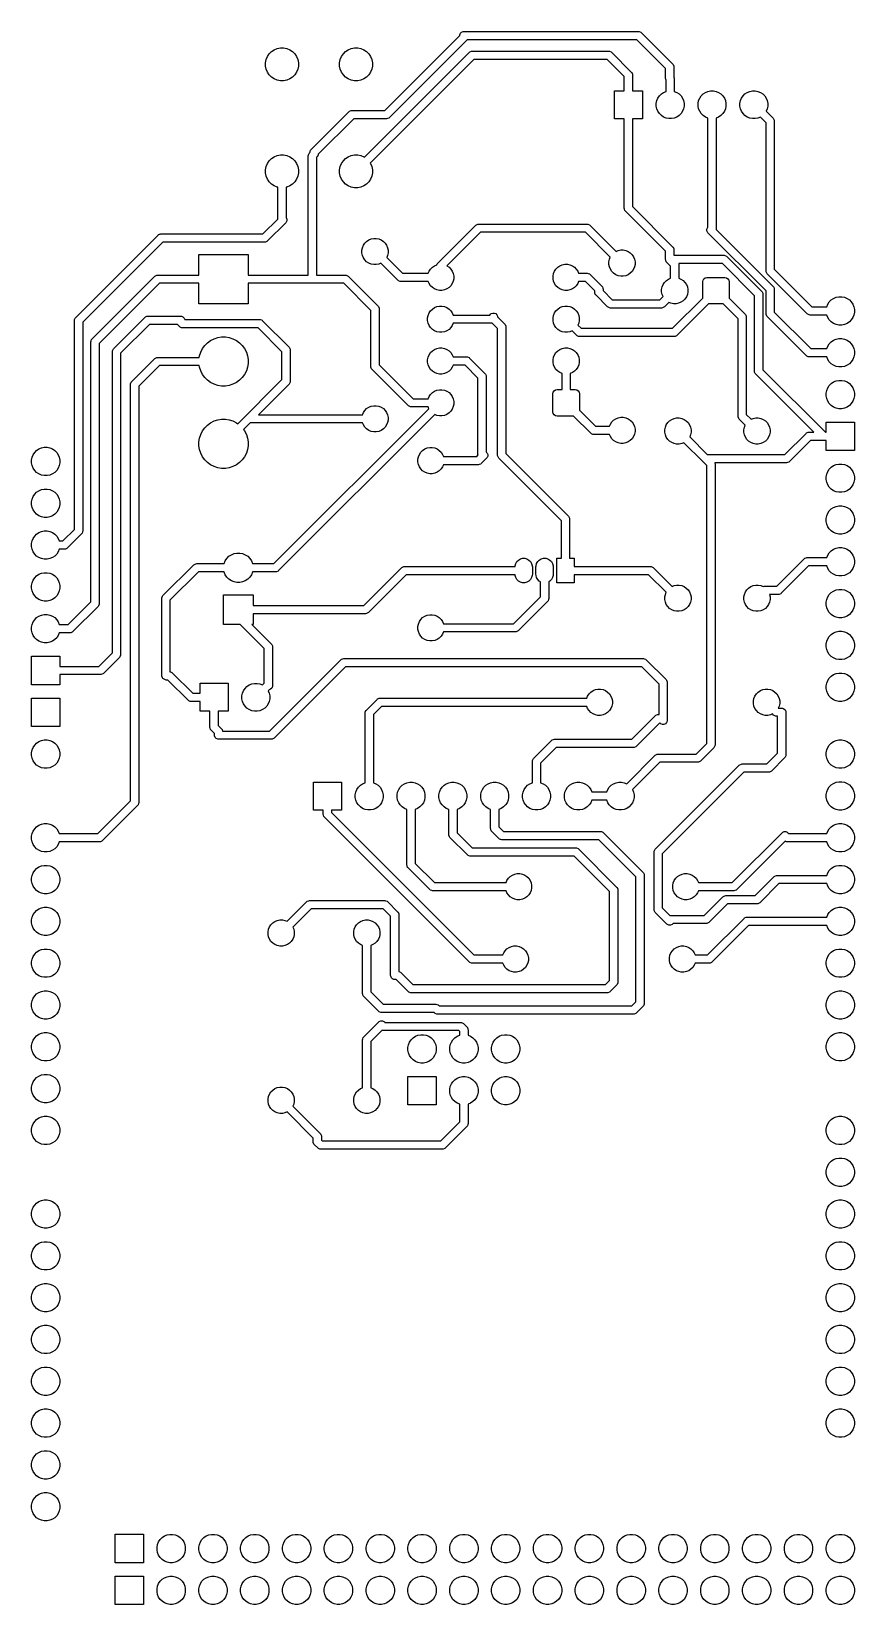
# Model space of a CAD drawing. Header units: inches. Extents: x 6.5 to 8.47, y -5.35 to -1.59.
import ezdxf

# ---------------------------------------------------------------- set-up
doc = ezdxf.new("R2010")
doc.units = ezdxf.units.IN
doc.header["$MEASUREMENT"] = 0
doc.layers.add('B.Cu', color=153, linetype='CONTINUOUS', true_color=0x4d7fc4)

msp = doc.modelspace()

# ---------------------------------------------------------------- linework, layer by layer
at = {"layer": 'B.Cu', "linetype": 'CONTINUOUS'}
for p, q in [((7.3424, -1.7776), (7.5217, -1.5983)), ((7.5385, -1.6093), (7.3534, -1.7944)), ((7.5217, -1.5983), (7.5218, -1.5965)), ((7.5218, -1.5965), (7.5233, -1.593)), ((7.5233, -1.593), (7.526, -1.5902)), ((7.526, -1.5902), (7.5296, -1.5888)), ((7.5296, -1.5888), (7.5315, -1.5886)), ((7.5315, -1.5886), (7.9488, -1.5886)), ((7.5393, -1.6083), (7.5385, -1.6093)), ((7.9447, -1.6083), (7.5393, -1.6083)), ((8.0138, -1.6773), (7.9447, -1.6083)), ((7.9488, -1.5886), (7.9507, -1.5888)), ((7.9507, -1.5888), (7.9543, -1.5902)), ((7.9543, -1.5902), (7.9543, -1.5902)), ((7.9543, -1.5902), (7.9558, -1.5915)), ((7.9558, -1.5915), (8.0306, -1.6663)), ((7.0588, -1.6559), (7.0617, -1.6488)), ((7.0617, -1.6488), (7.066, -1.6423)), ((7.066, -1.6423), (7.0715, -1.6369)), ((7.0715, -1.6369), (7.0779, -1.6326)), ((7.0779, -1.6326), (7.085, -1.6296)), ((7.085, -1.6296), (7.0926, -1.6281)), ((7.0926, -1.6281), (7.1003, -1.6281)), ((7.1003, -1.6281), (7.1079, -1.6296)), ((7.1079, -1.6296), (7.115, -1.6326)), ((7.115, -1.6326), (7.1214, -1.6369)), ((7.1214, -1.6369), (7.1269, -1.6423)), ((7.1269, -1.6423), (7.1312, -1.6488)), ((7.1312, -1.6488), (7.1341, -1.6559)), ((7.2359, -1.6559), (7.2389, -1.6488)), ((7.2389, -1.6488), (7.2432, -1.6423)), ((7.2432, -1.6423), (7.2486, -1.6369)), ((7.2486, -1.6369), (7.2551, -1.6326)), ((7.2551, -1.6326), (7.2622, -1.6296)), ((7.2622, -1.6296), (7.2698, -1.6281)), ((7.2698, -1.6281), (7.2775, -1.6281)), ((7.2775, -1.6281), (7.2851, -1.6296)), ((7.2851, -1.6296), (7.2922, -1.6326)), ((7.2922, -1.6326), (7.2986, -1.6369)), ((7.2935, -1.8894), (7.5442, -1.6387)), ((7.2986, -1.6369), (7.3041, -1.6423)), ((7.3041, -1.6423), (7.3083, -1.6488)), ((7.3083, -1.6488), (7.3113, -1.6559)), ((7.5442, -1.6387), (7.5457, -1.6375)), ((7.5457, -1.6375), (7.5493, -1.636)), ((7.5493, -1.636), (7.5512, -1.6358)), ((7.5493, -1.636), (7.5493, -1.636)), ((7.5512, -1.6358), (7.878, -1.6358)), ((7.878, -1.6358), (7.8799, -1.636)), ((7.8799, -1.636), (7.8834, -1.6375)), ((7.8834, -1.6375), (7.8834, -1.6375)), ((7.8834, -1.6375), (7.8849, -1.6387)), ((7.8849, -1.6387), (7.9318, -1.6856)), ((7.0573, -1.6635), (7.0588, -1.6559)), ((7.0573, -1.6712), (7.0573, -1.6635)), ((7.0588, -1.6788), (7.0573, -1.6712)), ((7.0617, -1.6859), (7.0588, -1.6788)), ((7.066, -1.6923), (7.0617, -1.6859)), ((7.0715, -1.6978), (7.066, -1.6923)), ((7.1269, -1.6923), (7.1214, -1.6978)), ((7.1312, -1.6859), (7.1269, -1.6923)), ((7.1341, -1.6788), (7.1312, -1.6859)), ((7.1341, -1.6559), (7.1356, -1.6635)), ((7.1356, -1.6712), (7.1341, -1.6788)), ((7.1356, -1.6635), (7.1356, -1.6712)), ((7.2344, -1.6635), (7.2359, -1.6559)), ((7.2344, -1.6712), (7.2344, -1.6635)), ((7.2359, -1.6788), (7.2344, -1.6712)), ((7.2389, -1.6859), (7.2359, -1.6788)), ((7.2432, -1.6923), (7.2389, -1.6859)), ((7.2486, -1.6978), (7.2432, -1.6923)), ((7.3041, -1.6923), (7.2986, -1.6978)), ((7.3083, -1.6859), (7.3041, -1.6923)), ((7.5553, -1.6555), (7.3074, -1.9033)), ((7.3113, -1.6788), (7.3083, -1.6859)), ((7.3113, -1.6559), (7.3128, -1.6635)), ((7.3128, -1.6712), (7.3113, -1.6788)), ((7.3128, -1.6635), (7.3128, -1.6712)), ((7.8739, -1.6555), (7.5553, -1.6555)), ((7.915, -1.6966), (7.8739, -1.6555)), ((7.9318, -1.6856), (7.933, -1.6871)), ((7.933, -1.6871), (7.933, -1.6871)), ((7.933, -1.6871), (7.9345, -1.6906)), ((7.9345, -1.6906), (7.9346, -1.6925)), ((7.9346, -1.6925), (7.9346, -1.7303)), ((8.0138, -1.7008), (8.0138, -1.6773)), ((8.0306, -1.6663), (8.0318, -1.6678)), ((8.0318, -1.6678), (8.0333, -1.6713)), ((8.0333, -1.6713), (8.0333, -1.6713)), ((8.0333, -1.6713), (8.0335, -1.6732)), ((8.0335, -1.6732), (8.0335, -1.6977)), ((7.0779, -1.702), (7.0715, -1.6978)), ((7.085, -1.705), (7.0779, -1.702)), ((7.0926, -1.7065), (7.085, -1.705)), ((7.1003, -1.7065), (7.0926, -1.7065)), ((7.1079, -1.705), (7.1003, -1.7065)), ((7.115, -1.702), (7.1079, -1.705)), ((7.1214, -1.6978), (7.115, -1.702)), ((7.2551, -1.702), (7.2486, -1.6978)), ((7.2622, -1.705), (7.2551, -1.702)), ((7.2698, -1.7065), (7.2622, -1.705)), ((7.2775, -1.7065), (7.2698, -1.7065)), ((7.2851, -1.705), (7.2775, -1.7065)), ((7.2922, -1.702), (7.2851, -1.705)), ((7.2986, -1.6978), (7.2922, -1.702)), ((7.8913, -1.7972), (7.8913, -1.7303)), ((7.8913, -1.7303), (7.915, -1.7303)), ((7.915, -1.7303), (7.915, -1.6966)), ((7.9346, -1.7303), (7.9583, -1.7303)), ((7.9583, -1.7303), (7.9583, -1.7972)), ((8.014, -1.7027), (8.0138, -1.7008)), ((8.015, -1.7051), (8.014, -1.7027)), ((8.015, -1.7318), (8.015, -1.7051)), ((8.0335, -1.6977), (8.0345, -1.7)), ((8.0345, -1.7), (8.0346, -1.702)), ((8.0346, -1.702), (8.0346, -1.7318)), ((8.1151, -1.7318), (8.1215, -1.7305)), ((8.1215, -1.7305), (8.1281, -1.7305)), ((8.1281, -1.7305), (8.1345, -1.7318)), ((8.2151, -1.7318), (8.2215, -1.7305)), ((8.2215, -1.7305), (8.2281, -1.7305)), ((8.2281, -1.7305), (8.2345, -1.7318)), ((7.9915, -1.7605), (7.9928, -1.7541)), ((7.9915, -1.7671), (7.9915, -1.7605)), ((7.9928, -1.7735), (7.9915, -1.7671)), ((7.9928, -1.7541), (7.9953, -1.748)), ((7.9953, -1.748), (7.9989, -1.7425)), ((7.9989, -1.7425), (8.0036, -1.7379)), ((8.0036, -1.7379), (8.009, -1.7343)), ((8.009, -1.7343), (8.015, -1.7318)), ((8.0346, -1.7318), (8.0406, -1.7343)), ((8.0406, -1.7343), (8.046, -1.7379)), ((8.046, -1.7379), (8.0507, -1.7425)), ((8.0507, -1.7425), (8.0543, -1.748)), ((8.0543, -1.748), (8.0568, -1.7541)), ((8.0568, -1.7541), (8.0581, -1.7605)), ((8.0581, -1.7671), (8.0568, -1.7735)), ((8.0581, -1.7605), (8.0581, -1.7671)), ((8.0915, -1.7605), (8.0928, -1.7541)), ((8.0915, -1.7671), (8.0915, -1.7605)), ((8.0928, -1.7735), (8.0915, -1.7671)), ((8.0928, -1.7541), (8.0953, -1.748)), ((8.0953, -1.748), (8.0989, -1.7425)), ((8.0989, -1.7425), (8.1036, -1.7379)), ((8.1036, -1.7379), (8.109, -1.7343)), ((8.109, -1.7343), (8.1151, -1.7318)), ((8.1345, -1.7318), (8.1406, -1.7343)), ((8.1406, -1.7343), (8.146, -1.7379)), ((8.146, -1.7379), (8.1507, -1.7425)), ((8.1507, -1.7425), (8.1543, -1.748)), ((8.1543, -1.748), (8.1568, -1.7541)), ((8.1568, -1.7541), (8.1581, -1.7605)), ((8.1581, -1.7671), (8.1568, -1.7735)), ((8.1581, -1.7605), (8.1581, -1.7671)), ((8.1915, -1.7605), (8.1928, -1.7541)), ((8.1915, -1.7671), (8.1915, -1.7605)), ((8.1928, -1.7735), (8.1915, -1.7671)), ((8.1928, -1.7541), (8.1953, -1.748)), ((8.1953, -1.748), (8.1989, -1.7425)), ((8.1989, -1.7425), (8.2036, -1.7379)), ((8.2036, -1.7379), (8.209, -1.7343)), ((8.209, -1.7343), (8.2151, -1.7318)), ((8.2345, -1.7318), (8.2406, -1.7343)), ((8.2406, -1.7343), (8.246, -1.7379)), ((8.246, -1.7379), (8.2507, -1.7425)), ((8.2507, -1.7425), (8.2543, -1.748)), ((8.2543, -1.748), (8.2568, -1.7541)), ((8.2568, -1.7541), (8.2581, -1.7605)), ((8.2581, -1.7671), (8.2568, -1.7735)), ((8.2581, -1.7605), (8.2581, -1.7671)), ((7.1663, -1.871), (7.2568, -1.7804)), ((7.2679, -1.7972), (7.1831, -1.882)), ((7.2568, -1.7804), (7.2583, -1.7792)), ((7.2583, -1.7792), (7.2619, -1.7777)), ((7.2583, -1.7792), (7.2583, -1.7792)), ((7.2619, -1.7777), (7.2638, -1.7776)), ((7.2638, -1.7776), (7.3424, -1.7776)), ((7.3465, -1.7972), (7.2679, -1.7972)), ((7.3484, -1.7971), (7.3465, -1.7972)), ((7.3519, -1.7956), (7.3484, -1.7971)), ((7.3534, -1.7944), (7.3519, -1.7956)), ((7.3519, -1.7956), (7.3519, -1.7956)), ((7.915, -1.7972), (7.8913, -1.7972)), ((7.915, -2.0114), (7.915, -1.7972)), ((7.9583, -1.7972), (7.9346, -1.7972)), ((7.9346, -1.7972), (7.9346, -2.0073)), ((7.9953, -1.7796), (7.9928, -1.7735)), ((7.9989, -1.785), (7.9953, -1.7796)), ((8.0036, -1.7896), (7.9989, -1.785)), ((8.009, -1.7933), (8.0036, -1.7896)), ((8.0151, -1.7958), (8.009, -1.7933)), ((8.0215, -1.7971), (8.0151, -1.7958)), ((8.0281, -1.7971), (8.0215, -1.7971)), ((8.0345, -1.7958), (8.0281, -1.7971)), ((8.0406, -1.7933), (8.0345, -1.7958)), ((8.046, -1.7896), (8.0406, -1.7933)), ((8.0507, -1.785), (8.046, -1.7896)), ((8.0543, -1.7796), (8.0507, -1.785)), ((8.0568, -1.7735), (8.0543, -1.7796)), ((8.0953, -1.7796), (8.0928, -1.7735)), ((8.0989, -1.785), (8.0953, -1.7796)), ((8.1036, -1.7896), (8.0989, -1.785)), ((8.109, -1.7933), (8.1036, -1.7896)), ((8.115, -1.7957), (8.109, -1.7933)), ((8.115, -2.0566), (8.115, -1.7957)), ((8.1406, -1.7933), (8.1346, -1.7957)), ((8.1346, -1.7957), (8.1346, -2.0606)), ((8.146, -1.7896), (8.1406, -1.7933)), ((8.1507, -1.785), (8.146, -1.7896)), ((8.1543, -1.7796), (8.1507, -1.785)), ((8.1568, -1.7735), (8.1543, -1.7796)), ((8.1953, -1.7796), (8.1928, -1.7735)), ((8.1989, -1.785), (8.1953, -1.7796)), ((8.2036, -1.7896), (8.1989, -1.785)), ((8.209, -1.7933), (8.2036, -1.7896)), ((8.2151, -1.7958), (8.209, -1.7933)), ((8.2215, -1.7971), (8.2151, -1.7958)), ((8.2281, -1.7971), (8.2215, -1.7971)), ((8.2345, -1.7958), (8.2281, -1.7971)), ((8.2404, -1.7933), (8.2345, -1.7958)), ((8.2539, -1.8068), (8.2404, -1.7933)), ((8.2568, -1.7735), (8.2544, -1.7794)), ((8.2544, -1.7794), (8.2707, -1.7958)), ((8.2707, -1.7958), (8.272, -1.7973)), ((8.272, -1.7973), (8.272, -1.7973)), ((8.272, -1.7973), (8.2734, -1.8008)), ((8.2734, -1.8008), (8.2736, -1.8028)), ((8.2736, -1.8028), (8.2736, -2.1573)), ((8.2539, -2.1614), (8.2539, -1.8068)), ((7.1596, -1.8839), (7.1611, -1.8804)), ((7.1611, -1.8804), (7.1623, -1.8789)), ((7.1611, -1.8804), (7.1611, -1.8804)), ((7.1623, -1.8789), (7.1634, -1.8778)), ((7.1634, -1.8778), (7.1636, -1.876)), ((7.1636, -1.876), (7.165, -1.8725)), ((7.165, -1.8725), (7.1663, -1.871)), ((7.165, -1.8725), (7.165, -1.8725)), ((7.0573, -1.9194), (7.0588, -1.9118)), ((7.0588, -1.9118), (7.0617, -1.9047)), ((7.0617, -1.9047), (7.066, -1.8983)), ((7.066, -1.8983), (7.0715, -1.8928)), ((7.0715, -1.8928), (7.0779, -1.8885)), ((7.0779, -1.8885), (7.085, -1.8856)), ((7.085, -1.8856), (7.0926, -1.884)), ((7.0926, -1.884), (7.1003, -1.884)), ((7.1003, -1.884), (7.1079, -1.8856)), ((7.1079, -1.8856), (7.115, -1.8885)), ((7.115, -1.8885), (7.1214, -1.8928)), ((7.1214, -1.8928), (7.1269, -1.8983)), ((7.1269, -1.8983), (7.1312, -1.9047)), ((7.1312, -1.9047), (7.1341, -1.9118)), ((7.1341, -1.9118), (7.1356, -1.9194)), ((7.1594, -1.8858), (7.1596, -1.8839)), ((7.1594, -2.1713), (7.1594, -1.8858)), ((7.1802, -1.8888), (7.1791, -1.8899)), ((7.1791, -1.8899), (7.1791, -2.1713)), ((7.1814, -1.8874), (7.1802, -1.8888)), ((7.1829, -1.8838), (7.1814, -1.8874)), ((7.1814, -1.8874), (7.1814, -1.8874)), ((7.1831, -1.882), (7.1829, -1.8838)), ((7.2344, -1.9194), (7.2359, -1.9118)), ((7.2359, -1.9118), (7.2389, -1.9047)), ((7.2389, -1.9047), (7.2432, -1.8983)), ((7.2432, -1.8983), (7.2486, -1.8928)), ((7.2486, -1.8928), (7.2551, -1.8885)), ((7.2551, -1.8885), (7.2622, -1.8856)), ((7.2622, -1.8856), (7.2698, -1.884)), ((7.2698, -1.884), (7.2775, -1.884)), ((7.2775, -1.884), (7.2851, -1.8856)), ((7.2851, -1.8856), (7.2922, -1.8885)), ((7.2922, -1.8885), (7.2935, -1.8894)), ((7.3074, -1.9033), (7.3083, -1.9047)), ((7.3083, -1.9047), (7.3113, -1.9118)), ((7.3113, -1.9118), (7.3128, -1.9194)), ((7.0573, -1.9271), (7.0573, -1.9194)), ((7.0588, -1.9347), (7.0573, -1.9271)), ((7.0617, -1.9418), (7.0588, -1.9347)), ((7.066, -1.9482), (7.0617, -1.9418)), ((7.0715, -1.9537), (7.066, -1.9482)), ((7.0779, -1.9579), (7.0715, -1.9537)), ((7.1214, -1.9537), (7.115, -1.9579)), ((7.1269, -1.9482), (7.1214, -1.9537)), ((7.1312, -1.9418), (7.1269, -1.9482)), ((7.1341, -1.9347), (7.1312, -1.9418)), ((7.1356, -1.9271), (7.1341, -1.9347)), ((7.1356, -1.9194), (7.1356, -1.9271)), ((7.2344, -1.9271), (7.2344, -1.9194)), ((7.2359, -1.9347), (7.2344, -1.9271)), ((7.2389, -1.9418), (7.2359, -1.9347)), ((7.2432, -1.9482), (7.2389, -1.9418)), ((7.2486, -1.9537), (7.2432, -1.9482)), ((7.2551, -1.9579), (7.2486, -1.9537)), ((7.2986, -1.9537), (7.2922, -1.9579)), ((7.3041, -1.9482), (7.2986, -1.9537)), ((7.3083, -1.9418), (7.3041, -1.9482)), ((7.3113, -1.9347), (7.3083, -1.9418)), ((7.3128, -1.9271), (7.3113, -1.9347)), ((7.3128, -1.9194), (7.3128, -1.9271)), ((7.085, -1.9609), (7.0779, -1.9579)), ((7.0866, -1.9612), (7.085, -1.9609)), ((7.0866, -2.0373), (7.0866, -1.9612)), ((7.1079, -1.9609), (7.1063, -1.9612)), ((7.1063, -1.9612), (7.1063, -2.0335)), ((7.115, -1.9579), (7.1079, -1.9609)), ((7.2622, -1.9609), (7.2551, -1.9579)), ((7.2698, -1.9624), (7.2622, -1.9609)), ((7.2775, -1.9624), (7.2698, -1.9624)), ((7.2851, -1.9609), (7.2775, -1.9624)), ((7.2922, -1.9579), (7.2851, -1.9609)), ((7.9151, -2.0133), (7.915, -2.0114)), ((7.9166, -2.0169), (7.9151, -2.0133)), ((7.9178, -2.0184), (7.9166, -2.0169)), ((7.9166, -2.0169), (7.9166, -2.0169)), ((8.0138, -2.1143), (7.9178, -2.0184)), ((7.9346, -2.0073), (8.0306, -2.1033)), ((7.051, -2.0728), (7.0866, -2.0373)), ((7.1054, -2.0463), (7.0621, -2.0896)), ((7.1066, -2.0448), (7.1054, -2.0463)), ((7.1063, -2.0335), (7.1066, -2.0339)), ((7.1066, -2.0339), (7.1081, -2.0374)), ((7.1074, -2.0429), (7.1066, -2.0448)), ((7.1081, -2.0413), (7.1074, -2.0429)), ((7.1081, -2.0374), (7.1081, -2.0413)), ((7.469, -2.143), (7.56, -2.0521)), ((7.571, -2.0689), (7.4909, -2.149)), ((7.56, -2.0521), (7.5615, -2.0509)), ((7.5615, -2.0509), (7.565, -2.0494)), ((7.5615, -2.0509), (7.5615, -2.0509)), ((7.565, -2.0494), (7.5669, -2.0492)), ((7.5669, -2.0492), (7.826, -2.0492)), ((7.8219, -2.0689), (7.571, -2.0689)), ((7.8814, -2.1284), (7.8219, -2.0689)), ((7.826, -2.0492), (7.8279, -2.0494)), ((7.8279, -2.0494), (7.8315, -2.0509)), ((7.8315, -2.0509), (7.8315, -2.0509)), ((7.8315, -2.0509), (7.8329, -2.0521)), ((7.8329, -2.0521), (7.8953, -2.1145)), ((8.1124, -2.0615), (8.1139, -2.0579)), ((8.1124, -2.0653), (8.1124, -2.0615)), ((8.1139, -2.0689), (8.1124, -2.0653)), ((8.1139, -2.0579), (8.115, -2.0566)), ((8.1151, -2.0703), (8.1139, -2.0689)), ((8.1346, -2.0606), (8.1345, -2.0619)), ((8.1345, -2.0619), (8.2707, -2.1982)), ((6.6033, -2.2726), (6.8001, -2.0757)), ((6.8112, -2.0925), (6.6201, -2.2836)), ((6.8001, -2.0757), (6.8016, -2.0745)), ((6.8016, -2.0745), (6.8037, -2.0736)), ((6.8037, -2.0736), (6.8052, -2.073)), ((6.8052, -2.073), (6.8071, -2.0728)), ((6.8071, -2.0728), (7.051, -2.0728)), ((7.0551, -2.0925), (6.8112, -2.0925)), ((7.057, -2.0923), (7.0551, -2.0925)), ((7.0606, -2.0909), (7.057, -2.0923)), ((7.0621, -2.0896), (7.0606, -2.0909)), ((7.0606, -2.0909), (7.0606, -2.0909)), ((7.2876, -2.1119), (7.2888, -2.1058)), ((7.2888, -2.1058), (7.2911, -2.1001)), ((7.2911, -2.1001), (7.2946, -2.095)), ((7.2946, -2.095), (7.2989, -2.0906)), ((7.2989, -2.0906), (7.3041, -2.0872)), ((7.3041, -2.0872), (7.3098, -2.0848)), ((7.3098, -2.0848), (7.3158, -2.0836)), ((7.3158, -2.0836), (7.322, -2.0836)), ((7.322, -2.0836), (7.328, -2.0848)), ((7.328, -2.0848), (7.3337, -2.0872)), ((7.3337, -2.0872), (7.3389, -2.0906)), ((7.3389, -2.0906), (7.3432, -2.095)), ((7.3432, -2.095), (7.3467, -2.1001)), ((7.3467, -2.1001), (7.349, -2.1058)), ((7.349, -2.1058), (7.3502, -2.1119)), ((8.0306, -2.1033), (8.0318, -2.1048)), ((8.0318, -2.1048), (8.0318, -2.1048)), ((8.0318, -2.1048), (8.0333, -2.1083)), ((8.2539, -2.2092), (8.1151, -2.0703)), ((6.8976, -2.1713), (6.8976, -2.122)), ((6.8976, -2.122), (7.0157, -2.122)), ((7.0157, -2.122), (7.0157, -2.1713)), ((7.2876, -2.118), (7.2876, -2.1119)), ((7.2888, -2.1241), (7.2876, -2.118)), ((7.2911, -2.1298), (7.2888, -2.1241)), ((7.2946, -2.1349), (7.2911, -2.1298)), ((7.2989, -2.1393), (7.2946, -2.1349)), ((7.3041, -2.1427), (7.2989, -2.1393)), ((7.3098, -2.1451), (7.3041, -2.1427)), ((7.333, -2.143), (7.328, -2.1451)), ((7.3737, -2.1837), (7.333, -2.143)), ((7.349, -2.1241), (7.347, -2.1291)), ((7.347, -2.1291), (7.3848, -2.1669)), ((7.3502, -2.118), (7.349, -2.1241)), ((7.3502, -2.1119), (7.3502, -2.118)), ((7.4669, -2.1466), (7.4678, -2.1445)), ((7.4678, -2.1445), (7.469, -2.143)), ((7.4678, -2.1445), (7.4678, -2.1445)), ((7.8781, -2.1394), (7.8793, -2.1334)), ((7.8781, -2.1456), (7.8781, -2.1394)), ((7.8793, -2.1334), (7.8814, -2.1284)), ((7.8953, -2.1145), (7.9003, -2.1124)), ((7.9003, -2.1124), (7.9064, -2.1112)), ((7.9064, -2.1112), (7.9125, -2.1112)), ((7.9125, -2.1112), (7.9186, -2.1124)), ((7.9186, -2.1124), (7.9243, -2.1147)), ((7.9243, -2.1147), (7.9294, -2.1182)), ((7.9294, -2.1182), (7.9338, -2.1225)), ((7.9338, -2.1225), (7.9372, -2.1277)), ((7.9372, -2.1277), (7.9396, -2.1334)), ((7.9396, -2.1334), (7.9408, -2.1394)), ((7.9408, -2.1394), (7.9408, -2.1456)), ((8.0138, -2.1339), (8.0138, -2.1143)), ((8.014, -2.1358), (8.0138, -2.1339)), ((8.0154, -2.1393), (8.014, -2.1358)), ((8.014, -2.1358), (8.014, -2.1358)), ((8.0167, -2.1408), (8.0154, -2.1393)), ((8.0154, -2.1393), (8.0154, -2.1393)), ((8.0258, -2.1499), (8.0167, -2.1408)), ((8.0333, -2.1083), (8.0335, -2.1102)), ((8.0335, -2.1102), (8.0335, -2.124)), ((8.0335, -2.124), (8.1535, -2.124)), ((8.1495, -2.1437), (8.0452, -2.1437)), ((8.0452, -2.1437), (8.0453, -2.144)), ((8.0453, -2.144), (8.0455, -2.1459)), ((8.2264, -2.2206), (8.1495, -2.1437)), ((8.1535, -2.124), (8.1555, -2.1242)), ((8.1555, -2.1242), (8.159, -2.1257)), ((8.159, -2.1257), (8.159, -2.1257)), ((8.159, -2.1257), (8.1605, -2.1269)), ((8.1605, -2.1269), (8.2432, -2.2096)), ((6.6426, -2.3237), (6.7923, -2.1741)), ((6.7923, -2.1741), (6.7937, -2.1729)), ((6.7937, -2.1729), (6.7973, -2.1714)), ((6.7973, -2.1714), (6.7992, -2.1713)), ((6.7973, -2.1714), (6.7973, -2.1714)), ((6.7992, -2.1713), (6.8976, -2.1713)), ((7.0157, -2.1713), (7.1594, -2.1713)), ((7.1791, -2.1713), (7.248, -2.1713)), ((7.248, -2.1713), (7.25, -2.1714)), ((7.25, -2.1714), (7.2535, -2.1729)), ((7.2535, -2.1729), (7.2535, -2.1729)), ((7.2535, -2.1729), (7.255, -2.1741)), ((7.255, -2.1741), (7.3259, -2.245)), ((7.3158, -2.1463), (7.3098, -2.1451)), ((7.322, -2.1463), (7.3158, -2.1463)), ((7.328, -2.1451), (7.322, -2.1463)), ((7.3848, -2.1669), (7.4461, -2.1669)), ((7.4461, -2.1669), (7.4482, -2.1619)), ((7.4482, -2.1619), (7.4516, -2.1568)), ((7.4516, -2.1568), (7.456, -2.1524)), ((7.456, -2.1524), (7.4611, -2.149)), ((7.4611, -2.149), (7.4668, -2.1466)), ((7.4668, -2.1466), (7.4669, -2.1466)), ((7.4909, -2.149), (7.496, -2.1524)), ((7.496, -2.1524), (7.5003, -2.1568)), ((7.5003, -2.1568), (7.5038, -2.1619)), ((7.5038, -2.1619), (7.5061, -2.1676)), ((7.5061, -2.1676), (7.5073, -2.1737)), ((7.5073, -2.1799), (7.5061, -2.1859)), ((7.5073, -2.1737), (7.5073, -2.1799)), ((7.7446, -2.1737), (7.7458, -2.1676)), ((7.7446, -2.1799), (7.7446, -2.1737)), ((7.7458, -2.1859), (7.7446, -2.1799)), ((7.7458, -2.1676), (7.7482, -2.1619)), ((7.7482, -2.1619), (7.7516, -2.1568)), ((7.7516, -2.1568), (7.756, -2.1524)), ((7.756, -2.1524), (7.7611, -2.149)), ((7.7611, -2.149), (7.7668, -2.1466)), ((7.7668, -2.1466), (7.7729, -2.1454)), ((7.7729, -2.1454), (7.7791, -2.1454)), ((7.7791, -2.1454), (7.7851, -2.1466)), ((7.7851, -2.1466), (7.7908, -2.149)), ((7.7908, -2.149), (7.796, -2.1524)), ((7.796, -2.1524), (7.8003, -2.1568)), ((7.8003, -2.1568), (7.8038, -2.1619)), ((7.8038, -2.1619), (7.8058, -2.1669)), ((7.8058, -2.1669), (7.8264, -2.1669)), ((7.8264, -2.1669), (7.8283, -2.1671)), ((7.8283, -2.1671), (7.8318, -2.1686)), ((7.8318, -2.1686), (7.8318, -2.1686)), ((7.8318, -2.1686), (7.8333, -2.1698)), ((7.8333, -2.1698), (7.8613, -2.1978)), ((7.8793, -2.1517), (7.8781, -2.1456)), ((7.8817, -2.1574), (7.8793, -2.1517)), ((7.8851, -2.1625), (7.8817, -2.1574)), ((7.8895, -2.1669), (7.8851, -2.1625)), ((7.8946, -2.1703), (7.8895, -2.1669)), ((7.9003, -2.1727), (7.8946, -2.1703)), ((7.9064, -2.1739), (7.9003, -2.1727)), ((7.9125, -2.1739), (7.9064, -2.1739)), ((7.9186, -2.1727), (7.9125, -2.1739)), ((7.9243, -2.1703), (7.9186, -2.1727)), ((7.9294, -2.1669), (7.9243, -2.1703)), ((7.9338, -2.1625), (7.9294, -2.1669)), ((7.9372, -2.1574), (7.9338, -2.1625)), ((7.9396, -2.1517), (7.9372, -2.1574)), ((7.9408, -2.1456), (7.9396, -2.1517)), ((8.0157, -2.1843), (8.0208, -2.1809)), ((8.0208, -2.1809), (8.0258, -2.1788)), ((8.0258, -2.1788), (8.0258, -2.1499)), ((8.0455, -2.1459), (8.0455, -2.1788)), ((8.0455, -2.1788), (8.0505, -2.1809)), ((8.0505, -2.1809), (8.0556, -2.1843)), ((8.1033, -2.1832), (8.1054, -2.18)), ((8.1054, -2.18), (8.1086, -2.1779)), ((8.1086, -2.1779), (8.1124, -2.1772)), ((8.1124, -2.1772), (8.1557, -2.1772)), ((8.1557, -2.1772), (8.1595, -2.1779)), ((8.1595, -2.1779), (8.1627, -2.18)), ((8.1627, -2.18), (8.1648, -2.1832)), ((8.2541, -2.1633), (8.2539, -2.1614)), ((8.2556, -2.1669), (8.2541, -2.1633)), ((8.2568, -2.1684), (8.2556, -2.1669)), ((8.2556, -2.1669), (8.2556, -2.1669)), ((8.3523, -2.2639), (8.2568, -2.1684)), ((8.2736, -2.1573), (8.3634, -2.2471)), ((6.8033, -2.1909), (6.6594, -2.3348)), ((6.8976, -2.1909), (6.8033, -2.1909)), ((6.8976, -2.2402), (6.8976, -2.1909)), ((7.1693, -2.1909), (7.0157, -2.1909)), ((7.0157, -2.1909), (7.0157, -2.2402)), ((7.244, -2.1909), (7.1693, -2.1909)), ((7.3091, -2.256), (7.244, -2.1909)), ((7.3752, -2.185), (7.3737, -2.1837)), ((7.3788, -2.1864), (7.3752, -2.185)), ((7.3752, -2.185), (7.3752, -2.185)), ((7.3807, -2.1866), (7.3788, -2.1864)), ((7.4461, -2.1866), (7.3807, -2.1866)), ((7.4482, -2.1916), (7.4461, -2.1866)), ((7.4516, -2.1968), (7.4482, -2.1916)), ((7.456, -2.2011), (7.4516, -2.1968)), ((7.4611, -2.2045), (7.456, -2.2011)), ((7.4668, -2.2069), (7.4611, -2.2045)), ((7.4729, -2.2081), (7.4668, -2.2069)), ((7.4791, -2.2081), (7.4729, -2.2081)), ((7.4851, -2.2069), (7.4791, -2.2081)), ((7.4908, -2.2045), (7.4851, -2.2069)), ((7.496, -2.2011), (7.4908, -2.2045)), ((7.5003, -2.1968), (7.496, -2.2011)), ((7.5038, -2.1916), (7.5003, -2.1968)), ((7.5061, -2.1859), (7.5038, -2.1916)), ((7.7482, -2.1916), (7.7458, -2.1859)), ((7.7516, -2.1968), (7.7482, -2.1916)), ((7.756, -2.2011), (7.7516, -2.1968)), ((7.7611, -2.2045), (7.756, -2.2011)), ((7.7668, -2.2069), (7.7611, -2.2045)), ((7.7729, -2.2081), (7.7668, -2.2069)), ((7.7791, -2.2081), (7.7729, -2.2081)), ((7.7851, -2.2069), (7.7791, -2.2081)), ((7.7908, -2.2045), (7.7851, -2.2069)), ((7.796, -2.2011), (7.7908, -2.2045)), ((7.8003, -2.1968), (7.796, -2.2011)), ((7.8038, -2.1916), (7.8003, -2.1968)), ((7.8058, -2.1866), (7.8038, -2.1916)), ((7.8223, -2.1866), (7.8058, -2.1866)), ((7.8445, -2.2088), (7.8223, -2.1866)), ((7.8445, -2.2126), (7.8445, -2.2088)), ((7.8447, -2.2145), (7.8445, -2.2126)), ((7.8461, -2.2181), (7.8447, -2.2145)), ((7.8474, -2.2196), (7.8461, -2.2181)), ((7.8461, -2.2181), (7.8461, -2.2181)), ((7.8749, -2.2471), (7.8474, -2.2196)), ((7.8613, -2.1978), (7.8625, -2.1993)), ((7.8625, -2.1993), (7.864, -2.2028)), ((7.864, -2.2028), (7.864, -2.2028)), ((7.864, -2.2028), (7.8642, -2.2047)), ((7.8642, -2.2047), (7.8642, -2.2085)), ((7.8642, -2.2085), (7.886, -2.2303)), ((8.0043, -2.2056), (8.0055, -2.1995)), ((8.0043, -2.2117), (8.0043, -2.2056)), ((8.0055, -2.2178), (8.0043, -2.2117)), ((8.0055, -2.1995), (8.0079, -2.1938)), ((8.0076, -2.2228), (8.0055, -2.2178)), ((8.0079, -2.1938), (8.0113, -2.1887)), ((8.0113, -2.1887), (8.0157, -2.1843)), ((8.0556, -2.1843), (8.06, -2.1887)), ((8.06, -2.1887), (8.0634, -2.1938)), ((8.0634, -2.1938), (8.0658, -2.1995)), ((8.0658, -2.2178), (8.0634, -2.2235)), ((8.0658, -2.1995), (8.067, -2.2056)), ((8.067, -2.2117), (8.0658, -2.2178)), ((8.067, -2.2056), (8.067, -2.2117)), ((8.1026, -2.187), (8.1033, -2.1832)), ((8.1026, -2.2262), (8.1026, -2.187)), ((8.1648, -2.1832), (8.1656, -2.187)), ((8.1656, -2.187), (8.1656, -2.2262)), ((8.2432, -2.2096), (8.2444, -2.2111)), ((8.2444, -2.2111), (8.2444, -2.2111)), ((8.2444, -2.2111), (8.2459, -2.2146)), ((8.2459, -2.2146), (8.2461, -2.2165)), ((8.2461, -2.2165), (8.2461, -2.3975)), ((8.2539, -2.2638), (8.2539, -2.2092)), ((8.2707, -2.1982), (8.272, -2.1997)), ((8.272, -2.1997), (8.2723, -2.2005)), ((8.2723, -2.2005), (8.2734, -2.2032)), ((8.2734, -2.2032), (8.2736, -2.2051)), ((8.2736, -2.2051), (8.2736, -2.2597)), ((7.0157, -2.2402), (6.8976, -2.2402)), ((7.3091, -2.3898), (7.3091, -2.256)), ((7.3259, -2.245), (7.3271, -2.2465)), ((7.3271, -2.2465), (7.3271, -2.2465)), ((7.3271, -2.2465), (7.3286, -2.25)), ((7.3286, -2.25), (7.3287, -2.252)), ((7.3287, -2.252), (7.3287, -2.3857)), ((7.4482, -2.2619), (7.4516, -2.2568)), ((7.4516, -2.2568), (7.456, -2.2524)), ((7.456, -2.2524), (7.4611, -2.249)), ((7.4611, -2.249), (7.4668, -2.2466)), ((7.4668, -2.2466), (7.4729, -2.2454)), ((7.4729, -2.2454), (7.4791, -2.2454)), ((7.4791, -2.2454), (7.4851, -2.2466)), ((7.4851, -2.2466), (7.4908, -2.249)), ((7.4908, -2.249), (7.496, -2.2524)), ((7.496, -2.2524), (7.5003, -2.2568)), ((7.5003, -2.2568), (7.5038, -2.2619)), ((7.7482, -2.2619), (7.7516, -2.2568)), ((7.7516, -2.2568), (7.756, -2.2524)), ((7.756, -2.2524), (7.7611, -2.249)), ((7.7611, -2.249), (7.7668, -2.2466)), ((7.7668, -2.2466), (7.7729, -2.2454)), ((7.7729, -2.2454), (7.7791, -2.2454)), ((7.7791, -2.2454), (7.7851, -2.2466)), ((7.7851, -2.2466), (7.7908, -2.249)), ((7.7908, -2.249), (7.796, -2.2524)), ((7.796, -2.2524), (7.8003, -2.2568)), ((7.8003, -2.2568), (7.8038, -2.2619)), ((7.8764, -2.2483), (7.8749, -2.2471)), ((7.88, -2.2498), (7.8764, -2.2483)), ((7.8764, -2.2483), (7.8764, -2.2483)), ((7.8819, -2.25), (7.88, -2.2498)), ((8.0041, -2.25), (7.8819, -2.25)), ((7.886, -2.2303), (8.0001, -2.2303)), ((8.0001, -2.2303), (8.0076, -2.2228)), ((8.0061, -2.2498), (8.0041, -2.25)), ((8.0096, -2.2483), (8.0061, -2.2498)), ((8.0111, -2.2471), (8.0096, -2.2483)), ((8.0096, -2.2483), (8.0096, -2.2483)), ((8.0215, -2.2367), (8.0111, -2.2471)), ((8.0265, -2.2388), (8.0215, -2.2367)), ((8.0325, -2.24), (8.0265, -2.2388)), ((8.0304, -2.2984), (8.1026, -2.2262)), ((8.0387, -2.24), (8.0325, -2.24)), ((8.0448, -2.2388), (8.0387, -2.24)), ((8.1165, -2.2402), (8.0414, -2.3152)), ((8.0505, -2.2364), (8.0448, -2.2388)), ((8.0556, -2.233), (8.0505, -2.2364)), ((8.06, -2.2286), (8.0556, -2.233)), ((8.0634, -2.2235), (8.06, -2.2286)), ((8.1516, -2.2402), (8.1165, -2.2402)), ((8.187, -2.2755), (8.1516, -2.2402)), ((8.1656, -2.2262), (8.2038, -2.2645)), ((8.2264, -2.4016), (8.2264, -2.2206)), ((8.3634, -2.2471), (8.399, -2.2471)), ((8.399, -2.2471), (8.4015, -2.2409)), ((8.399, -2.2471), (8.399, -2.2471)), ((8.4015, -2.2409), (8.4052, -2.2354)), ((8.4052, -2.2354), (8.4099, -2.2306)), ((8.4099, -2.2306), (8.4155, -2.2269)), ((8.4155, -2.2269), (8.4216, -2.2244)), ((8.4216, -2.2244), (8.4282, -2.2231)), ((8.4282, -2.2231), (8.4348, -2.2231)), ((8.4348, -2.2231), (8.4414, -2.2244)), ((8.4414, -2.2244), (8.4475, -2.2269)), ((8.4475, -2.2269), (8.4531, -2.2306)), ((8.4531, -2.2306), (8.4578, -2.2354)), ((8.4578, -2.2354), (8.4615, -2.2409)), ((8.4615, -2.2409), (8.464, -2.2471)), ((8.464, -2.2471), (8.4653, -2.2536)), ((8.4653, -2.2536), (8.4653, -2.2603)), ((6.6004, -2.2795), (6.6006, -2.2776)), ((6.6004, -2.7794), (6.6004, -2.2795)), ((6.6006, -2.2776), (6.6021, -2.2741)), ((6.6021, -2.2741), (6.6033, -2.2726)), ((6.6021, -2.2741), (6.6021, -2.2741)), ((6.6201, -2.2836), (6.6201, -2.7835)), ((6.6938, -2.3474), (6.7686, -2.2726)), ((6.7797, -2.2894), (6.7106, -2.3584)), ((6.7686, -2.2726), (6.7701, -2.2713)), ((6.7701, -2.2713), (6.7737, -2.2699)), ((6.7737, -2.2699), (6.7756, -2.2697)), ((6.7737, -2.2699), (6.7737, -2.2699)), ((6.7756, -2.2697), (6.8543, -2.2697)), ((6.8465, -2.2894), (6.7797, -2.2894)), ((6.8474, -2.2904), (6.8465, -2.2894)), ((6.8513, -2.2944), (6.8474, -2.2904)), ((6.8528, -2.2956), (6.8513, -2.2944)), ((6.8543, -2.2697), (6.8563, -2.2699)), ((6.8563, -2.2699), (6.8598, -2.2713)), ((6.8598, -2.2713), (6.8625, -2.2741)), ((6.8625, -2.2741), (6.864, -2.2776)), ((6.864, -2.2776), (7.0433, -2.2776)), ((7.0433, -2.2776), (7.0452, -2.2777)), ((7.0452, -2.2777), (7.0488, -2.2792)), ((7.0488, -2.2792), (7.0488, -2.2792)), ((7.0488, -2.2792), (7.0503, -2.2804)), ((7.0503, -2.2804), (7.1133, -2.3434)), ((7.4446, -2.2737), (7.4458, -2.2676)), ((7.4446, -2.2799), (7.4446, -2.2737)), ((7.4458, -2.2859), (7.4446, -2.2799)), ((7.4458, -2.2676), (7.4482, -2.2619)), ((7.4482, -2.2916), (7.4458, -2.2859)), ((7.4516, -2.2968), (7.4482, -2.2916)), ((7.5038, -2.2916), (7.5003, -2.2968)), ((7.5038, -2.2619), (7.5058, -2.2669)), ((7.5058, -2.2866), (7.5038, -2.2916)), ((7.5058, -2.2669), (7.5932, -2.2669)), ((7.5972, -2.2866), (7.5058, -2.2866)), ((7.5932, -2.2669), (7.5954, -2.2647)), ((7.5954, -2.2647), (7.5969, -2.2635)), ((7.5969, -2.2635), (7.6004, -2.262)), ((7.5992, -2.2864), (7.5972, -2.2866)), ((7.6122, -2.2994), (7.5992, -2.2864)), ((7.5992, -2.2864), (7.5992, -2.2864)), ((7.6004, -2.262), (7.6043, -2.262)), ((7.6043, -2.262), (7.6078, -2.2635)), ((7.6078, -2.2635), (7.6105, -2.2662)), ((7.6105, -2.2662), (7.612, -2.2697)), ((7.612, -2.2697), (7.612, -2.2697)), ((7.612, -2.2697), (7.6122, -2.2715)), ((7.6122, -2.2715), (7.629, -2.2883)), ((7.629, -2.2883), (7.6302, -2.2898)), ((7.6302, -2.2898), (7.6317, -2.2934)), ((7.6317, -2.2934), (7.6317, -2.2934)), ((7.6317, -2.2934), (7.6319, -2.2953)), ((7.7446, -2.2737), (7.7458, -2.2676)), ((7.7446, -2.2799), (7.7446, -2.2737)), ((7.7458, -2.2859), (7.7446, -2.2799)), ((7.7458, -2.2676), (7.7482, -2.2619)), ((7.7482, -2.2916), (7.7458, -2.2859)), ((7.7516, -2.2968), (7.7482, -2.2916)), ((7.8038, -2.2619), (7.8061, -2.2676)), ((7.8061, -2.2859), (7.8041, -2.2909)), ((7.8041, -2.2909), (7.8116, -2.2984)), ((7.8061, -2.2676), (7.8073, -2.2737)), ((7.8073, -2.2799), (7.8061, -2.2859)), ((7.8073, -2.2737), (7.8073, -2.2799)), ((8.187, -2.5087), (8.187, -2.2755)), ((8.2038, -2.2645), (8.205, -2.266)), ((8.205, -2.266), (8.2053, -2.2666)), ((8.2053, -2.2666), (8.2065, -2.2695)), ((8.2065, -2.2695), (8.2067, -2.2715)), ((8.2067, -2.2715), (8.2067, -2.5046)), ((8.2541, -2.2657), (8.2539, -2.2638)), ((8.2556, -2.2692), (8.2541, -2.2657)), ((8.2568, -2.2707), (8.2556, -2.2692)), ((8.2556, -2.2692), (8.2556, -2.2692)), ((8.35, -2.3639), (8.2568, -2.2707)), ((8.2736, -2.2597), (8.361, -2.3471)), ((8.3538, -2.2651), (8.3523, -2.2639)), ((8.3574, -2.2666), (8.3538, -2.2651)), ((8.3538, -2.2651), (8.3538, -2.2651)), ((8.3593, -2.2668), (8.3574, -2.2666)), ((8.399, -2.2668), (8.3593, -2.2668)), ((8.4015, -2.273), (8.399, -2.2668)), ((8.399, -2.2668), (8.399, -2.2668)), ((8.4052, -2.2785), (8.4015, -2.273)), ((8.4099, -2.2832), (8.4052, -2.2785)), ((8.4155, -2.2869), (8.4099, -2.2832)), ((8.4216, -2.2895), (8.4155, -2.2869)), ((8.4282, -2.2908), (8.4216, -2.2895)), ((8.4348, -2.2908), (8.4282, -2.2908)), ((8.4414, -2.2895), (8.4348, -2.2908)), ((8.4475, -2.2869), (8.4414, -2.2895)), ((8.4531, -2.2832), (8.4475, -2.2869)), ((8.4578, -2.2785), (8.4531, -2.2832)), ((8.4615, -2.273), (8.4578, -2.2785)), ((8.464, -2.2668), (8.4615, -2.273)), ((8.4653, -2.2603), (8.464, -2.2668)), ((6.6398, -2.3307), (6.64, -2.3288)), ((6.6398, -2.9526), (6.6398, -2.3307)), ((6.64, -2.3288), (6.6414, -2.3252)), ((6.6414, -2.3252), (6.6426, -2.3237)), ((6.6414, -2.3252), (6.6414, -2.3252)), ((6.8563, -2.2971), (6.8528, -2.2956)), ((6.8528, -2.2956), (6.8528, -2.2956)), ((6.8583, -2.2972), (6.8563, -2.2971)), ((7.0392, -2.2972), (6.8583, -2.2972)), ((6.9183, -2.333), (6.9258, -2.3276)), ((6.9258, -2.3276), (6.9341, -2.3234)), ((6.9341, -2.3234), (6.9429, -2.3205)), ((6.9429, -2.3205), (6.9521, -2.3191)), ((6.9521, -2.3191), (6.9613, -2.3191)), ((6.9613, -2.3191), (6.9705, -2.3205)), ((6.9705, -2.3205), (6.9793, -2.3234)), ((6.9793, -2.3234), (6.9875, -2.3276)), ((6.9875, -2.3276), (6.995, -2.333)), ((7.0965, -2.3545), (7.0392, -2.2972)), ((7.456, -2.3011), (7.4516, -2.2968)), ((7.4611, -2.3045), (7.456, -2.3011)), ((7.4668, -2.3069), (7.4611, -2.3045)), ((7.4729, -2.3081), (7.4668, -2.3069)), ((7.4791, -2.3081), (7.4729, -2.3081)), ((7.4851, -2.3069), (7.4791, -2.3081)), ((7.4908, -2.3045), (7.4851, -2.3069)), ((7.496, -2.3011), (7.4908, -2.3045)), ((7.5003, -2.2968), (7.496, -2.3011)), ((7.6122, -2.6024), (7.6122, -2.2994)), ((7.6319, -2.2953), (7.6319, -2.5983)), ((7.756, -2.3011), (7.7516, -2.2968)), ((7.7611, -2.3045), (7.756, -2.3011)), ((7.7668, -2.3069), (7.7611, -2.3045)), ((7.7729, -2.3081), (7.7668, -2.3069)), ((7.7791, -2.3081), (7.7729, -2.3081)), ((7.7851, -2.3069), (7.7791, -2.3081)), ((7.7901, -2.3048), (7.7851, -2.3069)), ((7.8005, -2.3152), (7.7901, -2.3048)), ((7.802, -2.3165), (7.8005, -2.3152)), ((7.8056, -2.3179), (7.802, -2.3165)), ((7.802, -2.3165), (7.802, -2.3165)), ((7.8075, -2.3181), (7.8056, -2.3179)), ((7.8309, -2.3181), (7.8075, -2.3181)), ((7.8116, -2.2984), (7.8309, -2.2984)), ((7.8309, -2.2984), (8.0304, -2.2984)), ((8.0345, -2.3181), (7.8309, -2.3181)), ((8.0364, -2.3179), (8.0345, -2.3181)), ((8.0399, -2.3165), (8.0364, -2.3179)), ((8.0414, -2.3152), (8.0399, -2.3165)), ((8.0399, -2.3165), (8.0399, -2.3165)), ((8.4052, -2.3354), (8.4099, -2.3306)), ((8.4099, -2.3306), (8.4155, -2.3269)), ((8.4155, -2.3269), (8.4216, -2.3244)), ((8.4216, -2.3244), (8.4282, -2.3231)), ((8.4282, -2.3231), (8.4348, -2.3231)), ((8.4348, -2.3231), (8.4414, -2.3244)), ((8.4414, -2.3244), (8.4475, -2.3269)), ((8.4475, -2.3269), (8.4531, -2.3306)), ((8.4531, -2.3306), (8.4578, -2.3354)), ((6.6594, -2.3348), (6.6594, -2.9567)), ((6.6909, -2.3543), (6.6911, -2.3524)), ((6.6909, -3.0747), (6.6909, -2.3543)), ((6.6911, -2.3524), (6.6926, -2.3489)), ((6.6926, -2.3489), (6.6938, -2.3474)), ((6.6926, -2.3489), (6.6926, -2.3489)), ((6.7106, -2.3584), (6.7106, -3.0787)), ((6.7923, -2.371), (6.7937, -2.3698)), ((6.7937, -2.3698), (6.7973, -2.3683)), ((6.7937, -2.3698), (6.7937, -2.3698)), ((6.7973, -2.3683), (6.7992, -2.3681)), ((6.7992, -2.3681), (6.8986, -2.3681)), ((6.8986, -2.3681), (6.8993, -2.3642)), ((6.8993, -2.3642), (6.9021, -2.3554)), ((6.9021, -2.3554), (6.9063, -2.3471)), ((6.9063, -2.3471), (6.9118, -2.3396)), ((6.9118, -2.3396), (6.9183, -2.333)), ((6.995, -2.333), (7.0016, -2.3396)), ((7.0016, -2.3396), (7.007, -2.3471)), ((7.007, -2.3471), (7.0113, -2.3554)), ((7.0113, -2.3554), (7.0141, -2.3642)), ((7.0141, -2.3642), (7.0156, -2.3733)), ((7.0965, -2.4211), (7.0965, -2.3545)), ((7.1133, -2.3434), (7.1145, -2.3449)), ((7.1145, -2.3449), (7.116, -2.3485)), ((7.116, -2.3485), (7.116, -2.3485)), ((7.116, -2.3485), (7.1161, -2.3504)), ((7.1161, -2.3504), (7.1161, -2.4252)), ((7.4446, -2.3737), (7.4458, -2.3676)), ((7.4458, -2.3676), (7.4482, -2.3619)), ((7.4482, -2.3619), (7.4516, -2.3568)), ((7.4516, -2.3568), (7.456, -2.3524)), ((7.456, -2.3524), (7.4611, -2.349)), ((7.4611, -2.349), (7.4668, -2.3466)), ((7.4668, -2.3466), (7.4729, -2.3454)), ((7.4729, -2.3454), (7.4791, -2.3454)), ((7.4791, -2.3454), (7.4851, -2.3466)), ((7.4851, -2.3466), (7.4908, -2.349)), ((7.4908, -2.349), (7.496, -2.3524)), ((7.496, -2.3524), (7.5003, -2.3568)), ((7.5003, -2.3568), (7.5038, -2.3619)), ((7.5038, -2.3619), (7.5058, -2.3669)), ((7.5058, -2.3669), (7.5382, -2.3669)), ((7.5382, -2.3669), (7.5401, -2.3671)), ((7.5401, -2.3671), (7.5437, -2.3686)), ((7.5437, -2.3686), (7.5437, -2.3686)), ((7.5437, -2.3686), (7.5451, -2.3698)), ((7.5451, -2.3698), (7.5818, -2.4064)), ((7.7446, -2.3737), (7.7458, -2.3676)), ((7.7458, -2.3676), (7.7482, -2.3619)), ((7.7482, -2.3619), (7.7516, -2.3568)), ((7.7516, -2.3568), (7.756, -2.3524)), ((7.756, -2.3524), (7.7611, -2.349)), ((7.7611, -2.349), (7.7668, -2.3466)), ((7.7668, -2.3466), (7.7729, -2.3454)), ((7.7729, -2.3454), (7.7791, -2.3454)), ((7.7791, -2.3454), (7.7851, -2.3466)), ((7.7851, -2.3466), (7.7908, -2.349)), ((7.7908, -2.349), (7.796, -2.3524)), ((7.796, -2.3524), (7.8003, -2.3568)), ((7.8003, -2.3568), (7.8038, -2.3619)), ((7.8038, -2.3619), (7.8061, -2.3676)), ((7.8061, -2.3676), (7.8073, -2.3737)), ((8.3515, -2.3651), (8.35, -2.3639)), ((8.355, -2.3666), (8.3515, -2.3651)), ((8.3515, -2.3651), (8.3515, -2.3651)), ((8.3569, -2.3668), (8.355, -2.3666)), ((8.399, -2.3668), (8.3569, -2.3668)), ((8.361, -2.3471), (8.399, -2.3471)), ((8.399, -2.3471), (8.4015, -2.3409)), ((8.399, -2.3471), (8.399, -2.3471)), ((8.4015, -2.373), (8.399, -2.3668)), ((8.399, -2.3668), (8.399, -2.3668)), ((8.4015, -2.3409), (8.4052, -2.3354)), ((8.4578, -2.3354), (8.4615, -2.3409)), ((8.4615, -2.3409), (8.464, -2.3471)), ((8.464, -2.3668), (8.4615, -2.373)), ((8.464, -2.3471), (8.4653, -2.3536)), ((8.4653, -2.3603), (8.464, -2.3668)), ((8.4653, -2.3536), (8.4653, -2.3603)), ((6.7371, -2.4261), (6.7923, -2.371)), ((6.8033, -2.3878), (6.7539, -2.4371)), ((6.8986, -2.3878), (6.8033, -2.3878)), ((6.8993, -2.3917), (6.8986, -2.3878)), ((6.9021, -2.4006), (6.8993, -2.3917)), ((6.9063, -2.4088), (6.9021, -2.4006)), ((7.0113, -2.4006), (7.007, -2.4088)), ((7.0141, -2.3917), (7.0113, -2.4006)), ((7.0156, -2.3826), (7.0141, -2.3917)), ((7.0156, -2.3733), (7.0156, -2.3826)), ((7.3092, -2.3917), (7.3091, -2.3898)), ((7.3107, -2.3952), (7.3092, -2.3917)), ((7.3119, -2.3967), (7.3107, -2.3952)), ((7.3107, -2.3952), (7.3107, -2.3952)), ((7.3989, -2.4837), (7.3119, -2.3967)), ((7.3287, -2.3857), (7.41, -2.4669)), ((7.4446, -2.3799), (7.4446, -2.3737)), ((7.4458, -2.3859), (7.4446, -2.3799)), ((7.4482, -2.3916), (7.4458, -2.3859)), ((7.4516, -2.3968), (7.4482, -2.3916)), ((7.456, -2.4011), (7.4516, -2.3968)), ((7.4611, -2.4045), (7.456, -2.4011)), ((7.4668, -2.4069), (7.4611, -2.4045)), ((7.4729, -2.4081), (7.4668, -2.4069)), ((7.4851, -2.4069), (7.4791, -2.4081)), ((7.4908, -2.4045), (7.4851, -2.4069)), ((7.496, -2.4011), (7.4908, -2.4045)), ((7.5003, -2.3968), (7.496, -2.4011)), ((7.5038, -2.3916), (7.5003, -2.3968)), ((7.5058, -2.3866), (7.5038, -2.3916)), ((7.5341, -2.3866), (7.5058, -2.3866)), ((7.565, -2.4175), (7.5341, -2.3866)), ((7.5818, -2.4064), (7.583, -2.4079)), ((7.7446, -2.3799), (7.7446, -2.3737)), ((7.7458, -2.3859), (7.7446, -2.3799)), ((7.7482, -2.3916), (7.7458, -2.3859)), ((7.7516, -2.3968), (7.7482, -2.3916)), ((7.756, -2.4011), (7.7516, -2.3968)), ((7.7611, -2.4045), (7.756, -2.4011)), ((7.7661, -2.4066), (7.7611, -2.4045)), ((7.7661, -2.4453), (7.7661, -2.4066)), ((7.7908, -2.4045), (7.7858, -2.4066)), ((7.7858, -2.4066), (7.7858, -2.4453)), ((7.796, -2.4011), (7.7908, -2.4045)), ((7.8003, -2.3968), (7.796, -2.4011)), ((7.8038, -2.3916), (7.8003, -2.3968)), ((7.8061, -2.3859), (7.8038, -2.3916)), ((7.8073, -2.3799), (7.8061, -2.3859)), ((7.8073, -2.3737), (7.8073, -2.3799)), ((8.2266, -2.4035), (8.2264, -2.4016)), ((8.228, -2.407), (8.2266, -2.4035)), ((8.2293, -2.4085), (8.228, -2.407)), ((8.228, -2.407), (8.228, -2.407)), ((8.2461, -2.3975), (8.3957, -2.5471)), ((8.4052, -2.3785), (8.4015, -2.373)), ((8.4099, -2.3832), (8.4052, -2.3785)), ((8.4155, -2.3869), (8.4099, -2.3832)), ((8.4216, -2.3895), (8.4155, -2.3869)), ((8.4282, -2.3908), (8.4216, -2.3895)), ((8.4348, -2.3908), (8.4282, -2.3908)), ((8.4414, -2.3895), (8.4348, -2.3908)), ((8.4475, -2.3869), (8.4414, -2.3895)), ((8.4531, -2.3832), (8.4475, -2.3869)), ((8.4578, -2.3785), (8.4531, -2.3832)), ((8.4615, -2.373), (8.4578, -2.3785)), ((6.7343, -2.4331), (6.7344, -2.4312)), ((6.7343, -3.429), (6.7343, -2.4331)), ((6.7344, -2.4312), (6.7359, -2.4276)), ((6.7359, -2.4276), (6.7371, -2.4261)), ((6.7359, -2.4276), (6.7359, -2.4276)), ((6.7539, -2.4371), (6.7539, -3.4331)), ((6.9118, -2.4163), (6.9063, -2.4088)), ((6.9183, -2.4229), (6.9118, -2.4163)), ((6.9258, -2.4283), (6.9183, -2.4229)), ((6.9341, -2.4325), (6.9258, -2.4283)), ((6.9429, -2.4354), (6.9341, -2.4325)), ((6.9521, -2.4368), (6.9429, -2.4354)), ((6.9613, -2.4368), (6.9521, -2.4368)), ((6.9705, -2.4354), (6.9613, -2.4368)), ((6.9793, -2.4325), (6.9705, -2.4354)), ((6.9875, -2.4283), (6.9793, -2.4325)), ((6.995, -2.4229), (6.9875, -2.4283)), ((6.9908, -2.5268), (7.0965, -2.4211)), ((7.0016, -2.4163), (6.995, -2.4229)), ((7.007, -2.4088), (7.0016, -2.4163)), ((7.1133, -2.4322), (7.0403, -2.5051)), ((7.1145, -2.4307), (7.1133, -2.4322)), ((7.116, -2.4271), (7.1145, -2.4307)), ((7.1161, -2.4252), (7.116, -2.4271)), ((7.116, -2.4271), (7.116, -2.4271)), ((7.4668, -2.4466), (7.4729, -2.4454)), ((7.4791, -2.4081), (7.4729, -2.4081)), ((7.4729, -2.4454), (7.4791, -2.4454)), ((7.4791, -2.4454), (7.4851, -2.4466)), ((7.565, -2.5984), (7.565, -2.4175)), ((7.583, -2.4079), (7.5845, -2.4115)), ((7.5845, -2.4115), (7.5845, -2.4115)), ((7.5845, -2.4115), (7.5846, -2.4134)), ((7.5846, -2.4134), (7.5846, -2.5943)), ((7.7506, -2.446), (7.7543, -2.4453)), ((7.7543, -2.4453), (7.7661, -2.4453)), ((7.7858, -2.4453), (7.7976, -2.4453)), ((7.7976, -2.4453), (7.8014, -2.446)), ((8.3678, -2.5471), (8.2293, -2.4085)), ((8.399, -2.4471), (8.4015, -2.4409)), ((8.4015, -2.4409), (8.4052, -2.4354)), ((8.4052, -2.4354), (8.4099, -2.4306)), ((8.4099, -2.4306), (8.4155, -2.4269)), ((8.4155, -2.4269), (8.4216, -2.4244)), ((8.4216, -2.4244), (8.4282, -2.4231)), ((8.4282, -2.4231), (8.4348, -2.4231)), ((8.4348, -2.4231), (8.4414, -2.4244)), ((8.4414, -2.4244), (8.4475, -2.4269)), ((8.4475, -2.4269), (8.4531, -2.4306)), ((8.4531, -2.4306), (8.4578, -2.4354)), ((8.4578, -2.4354), (8.4615, -2.4409)), ((8.4615, -2.4409), (8.464, -2.4471)), ((7.41, -2.4669), (7.4461, -2.4669)), ((7.4461, -2.4669), (7.4482, -2.4619)), ((7.4482, -2.4619), (7.4516, -2.4568)), ((7.4516, -2.4568), (7.456, -2.4524)), ((7.456, -2.4524), (7.4611, -2.449)), ((7.4611, -2.449), (7.4668, -2.4466)), ((7.4851, -2.4466), (7.4908, -2.449)), ((7.4908, -2.449), (7.496, -2.4524)), ((7.496, -2.4524), (7.5003, -2.4568)), ((7.5003, -2.4568), (7.5038, -2.4619)), ((7.5038, -2.4619), (7.5061, -2.4676)), ((7.5061, -2.4676), (7.5073, -2.4737)), ((7.5073, -2.4799), (7.5061, -2.4859)), ((7.5073, -2.4737), (7.5073, -2.4799)), ((7.7445, -2.4551), (7.7452, -2.4514)), ((7.7445, -2.4984), (7.7445, -2.4551)), ((7.7452, -2.4514), (7.7474, -2.4482)), ((7.7474, -2.4482), (7.7506, -2.446)), ((7.8014, -2.446), (7.8046, -2.4482)), ((7.8046, -2.4482), (7.8067, -2.4514)), ((7.8067, -2.4514), (7.8075, -2.4551)), ((7.8075, -2.4551), (7.8075, -2.4943)), ((8.3977, -2.4536), (8.399, -2.4471)), ((8.3977, -2.4603), (8.3977, -2.4536)), ((8.399, -2.4668), (8.3977, -2.4603)), ((8.4015, -2.473), (8.399, -2.4668)), ((8.4052, -2.4785), (8.4015, -2.473)), ((8.4099, -2.4832), (8.4052, -2.4785)), ((8.4578, -2.4785), (8.4531, -2.4832)), ((8.4615, -2.473), (8.4578, -2.4785)), ((8.464, -2.4668), (8.4615, -2.473)), ((8.464, -2.4471), (8.4653, -2.4536)), ((8.4653, -2.4603), (8.464, -2.4668)), ((8.4653, -2.4536), (8.4653, -2.4603)), ((6.9258, -2.5245), (6.9341, -2.5202)), ((6.9341, -2.5202), (6.9429, -2.5174)), ((6.9429, -2.5174), (6.9521, -2.5159)), ((6.9521, -2.5159), (6.9613, -2.5159)), ((6.9613, -2.5159), (6.9705, -2.5174)), ((6.9705, -2.5174), (6.9793, -2.5202)), ((6.9793, -2.5202), (6.9875, -2.5245)), ((7.0403, -2.5051), (7.289, -2.5051)), ((7.0774, -2.8614), (7.4479, -2.4909)), ((7.4618, -2.5048), (7.0885, -2.8782)), ((7.289, -2.5051), (7.2911, -2.5001)), ((7.2911, -2.5001), (7.2946, -2.495)), ((7.2946, -2.495), (7.2989, -2.4906)), ((7.2989, -2.4906), (7.3041, -2.4872)), ((7.3041, -2.4872), (7.3098, -2.4848)), ((7.3098, -2.4848), (7.3158, -2.4836)), ((7.3158, -2.4836), (7.322, -2.4836)), ((7.322, -2.4836), (7.328, -2.4848)), ((7.328, -2.4848), (7.3337, -2.4872)), ((7.3337, -2.4872), (7.3389, -2.4906)), ((7.3389, -2.4906), (7.3432, -2.495)), ((7.3432, -2.495), (7.3467, -2.5001)), ((7.3467, -2.5001), (7.349, -2.5058)), ((7.349, -2.5058), (7.3502, -2.5119)), ((7.3502, -2.518), (7.349, -2.5241)), ((7.3502, -2.5119), (7.3502, -2.518)), ((7.4004, -2.485), (7.3989, -2.4837)), ((7.404, -2.4864), (7.4004, -2.485)), ((7.4004, -2.485), (7.4004, -2.485)), ((7.4059, -2.4866), (7.404, -2.4864)), ((7.4461, -2.4866), (7.4059, -2.4866)), ((7.4479, -2.4909), (7.4461, -2.4866)), ((7.4668, -2.5069), (7.4618, -2.5048)), ((7.4729, -2.5081), (7.4668, -2.5069)), ((7.4791, -2.5081), (7.4729, -2.5081)), ((7.4851, -2.5069), (7.4791, -2.5081)), ((7.4908, -2.5045), (7.4851, -2.5069)), ((7.496, -2.5011), (7.4908, -2.5045)), ((7.5003, -2.4968), (7.496, -2.5011)), ((7.5038, -2.4916), (7.5003, -2.4968)), ((7.5061, -2.4859), (7.5038, -2.4916)), ((7.7452, -2.5022), (7.7445, -2.4984)), ((7.7474, -2.5054), (7.7452, -2.5022)), ((7.7506, -2.5075), (7.7474, -2.5054)), ((7.7543, -2.5083), (7.7506, -2.5075)), ((7.7936, -2.5083), (7.7543, -2.5083)), ((7.8348, -2.5495), (7.7936, -2.5083)), ((7.8075, -2.4943), (7.8458, -2.5327)), ((7.8851, -2.5225), (7.8895, -2.5182)), ((7.8895, -2.5182), (7.8946, -2.5147)), ((7.8946, -2.5147), (7.9003, -2.5124)), ((7.9003, -2.5124), (7.9064, -2.5112)), ((7.9064, -2.5112), (7.9125, -2.5112)), ((7.9125, -2.5112), (7.9186, -2.5124)), ((7.9186, -2.5124), (7.9243, -2.5147)), ((7.9243, -2.5147), (7.9294, -2.5182)), ((7.9294, -2.5182), (7.9338, -2.5225)), ((8.019, -2.5241), (8.0233, -2.5197)), ((8.0233, -2.5197), (8.0285, -2.5163)), ((8.0285, -2.5163), (8.0342, -2.514)), ((8.0342, -2.514), (8.0402, -2.5128)), ((8.0402, -2.5128), (8.0464, -2.5128)), ((8.0464, -2.5128), (8.0524, -2.514)), ((8.0524, -2.514), (8.0582, -2.5163)), ((8.0582, -2.5163), (8.0633, -2.5197)), ((8.0633, -2.5197), (8.0677, -2.5241)), ((8.1872, -2.5106), (8.187, -2.5087)), ((8.1887, -2.5141), (8.1872, -2.5106)), ((8.1899, -2.5156), (8.1887, -2.5141)), ((8.1887, -2.5141), (8.1887, -2.5141)), ((8.2042, -2.5299), (8.1899, -2.5156)), ((8.2067, -2.5046), (8.2181, -2.516)), ((8.2181, -2.516), (8.2231, -2.514)), ((8.2231, -2.514), (8.2292, -2.5128)), ((8.2292, -2.5128), (8.2354, -2.5128)), ((8.2354, -2.5128), (8.2414, -2.514)), ((8.2414, -2.514), (8.2471, -2.5163)), ((8.2471, -2.5163), (8.2523, -2.5197)), ((8.2523, -2.5197), (8.2566, -2.5241)), ((8.4155, -2.4869), (8.4099, -2.4832)), ((8.4216, -2.4895), (8.4155, -2.4869)), ((8.4282, -2.4908), (8.4216, -2.4895)), ((8.4348, -2.4908), (8.4282, -2.4908)), ((8.4414, -2.4895), (8.4348, -2.4908)), ((8.4475, -2.4869), (8.4414, -2.4895)), ((8.4531, -2.4832), (8.4475, -2.4869)), ((6.8993, -2.561), (6.9021, -2.5522)), ((6.9021, -2.5522), (6.9063, -2.5439)), ((6.9063, -2.5439), (6.9118, -2.5364)), ((6.9118, -2.5364), (6.9183, -2.5299)), ((6.9183, -2.5299), (6.9258, -2.5245)), ((6.9875, -2.5245), (6.9908, -2.5268)), ((7.0206, -2.5248), (7.0047, -2.5407)), ((7.0047, -2.5407), (7.007, -2.5439)), ((7.007, -2.5439), (7.0113, -2.5522)), ((7.0113, -2.5522), (7.0141, -2.561)), ((7.289, -2.5248), (7.0206, -2.5248)), ((7.2911, -2.5298), (7.289, -2.5248)), ((7.2946, -2.5349), (7.2911, -2.5298)), ((7.2989, -2.5393), (7.2946, -2.5349)), ((7.3041, -2.5427), (7.2989, -2.5393)), ((7.3098, -2.5451), (7.3041, -2.5427)), ((7.3158, -2.5463), (7.3098, -2.5451)), ((7.322, -2.5463), (7.3158, -2.5463)), ((7.328, -2.5451), (7.322, -2.5463)), ((7.3337, -2.5427), (7.328, -2.5451)), ((7.3389, -2.5393), (7.3337, -2.5427)), ((7.3432, -2.5349), (7.3389, -2.5393)), ((7.3467, -2.5298), (7.3432, -2.5349)), ((7.349, -2.5241), (7.3467, -2.5298)), ((7.8363, -2.5507), (7.8348, -2.5495)), ((7.8398, -2.5522), (7.8363, -2.5507)), ((7.8417, -2.5524), (7.8398, -2.5522)), ((7.8398, -2.5522), (7.8398, -2.5522)), ((7.8796, -2.5524), (7.8417, -2.5524)), ((7.8458, -2.5327), (7.8796, -2.5327)), ((7.8796, -2.5327), (7.8817, -2.5277)), ((7.8817, -2.5574), (7.8796, -2.5524)), ((7.8817, -2.5277), (7.8851, -2.5225)), ((7.8851, -2.5625), (7.8817, -2.5574)), ((7.9338, -2.5225), (7.9372, -2.5277)), ((7.9372, -2.5574), (7.9338, -2.5625)), ((7.9372, -2.5277), (7.9396, -2.5334)), ((7.9396, -2.5517), (7.9372, -2.5574)), ((7.9396, -2.5334), (7.9408, -2.5394)), ((7.9408, -2.5456), (7.9396, -2.5517)), ((7.9408, -2.5394), (7.9408, -2.5456)), ((8.012, -2.541), (8.0132, -2.535)), ((8.012, -2.5472), (8.012, -2.541)), ((8.0132, -2.5532), (8.012, -2.5472)), ((8.0132, -2.535), (8.0155, -2.5292)), ((8.0155, -2.5589), (8.0132, -2.5532)), ((8.0155, -2.5292), (8.019, -2.5241)), ((8.0677, -2.5241), (8.0711, -2.5292)), ((8.0711, -2.5292), (8.0734, -2.535)), ((8.0734, -2.5532), (8.0714, -2.5582)), ((8.0714, -2.5582), (8.1135, -2.6004)), ((8.0734, -2.535), (8.0747, -2.541)), ((8.0747, -2.5472), (8.0734, -2.5532)), ((8.0747, -2.541), (8.0747, -2.5472)), ((8.2009, -2.541), (8.2021, -2.535)), ((8.2009, -2.5472), (8.2009, -2.541)), ((8.2021, -2.5532), (8.2009, -2.5472)), ((8.2021, -2.535), (8.2042, -2.5299)), ((8.2045, -2.5589), (8.2021, -2.5532)), ((8.2566, -2.5241), (8.2601, -2.5292)), ((8.2601, -2.5292), (8.2624, -2.535)), ((8.2624, -2.5532), (8.2601, -2.5589)), ((8.2624, -2.535), (8.2636, -2.541)), ((8.2636, -2.5472), (8.2624, -2.5532)), ((8.2636, -2.541), (8.2636, -2.5472)), ((8.2991, -2.6004), (8.3495, -2.55)), ((8.3495, -2.55), (8.351, -2.5487)), ((8.351, -2.5487), (8.3545, -2.5473)), ((8.351, -2.5487), (8.351, -2.5487)), ((8.3545, -2.5473), (8.3565, -2.5471)), ((8.3565, -2.5471), (8.3678, -2.5471)), ((8.3957, -2.5471), (8.3975, -2.5471)), ((8.3975, -2.5471), (8.3975, -2.5229)), ((8.3975, -2.5229), (8.4655, -2.5229)), ((8.4655, -2.5229), (8.4655, -2.5909)), ((6.5015, -2.6009), (6.5052, -2.5954)), ((6.5052, -2.5954), (6.5099, -2.5906)), ((6.5099, -2.5906), (6.5155, -2.5869)), ((6.5155, -2.5869), (6.5216, -2.5844)), ((6.5216, -2.5844), (6.5282, -2.5831)), ((6.5282, -2.5831), (6.5348, -2.5831)), ((6.5348, -2.5831), (6.5414, -2.5844)), ((6.5414, -2.5844), (6.5475, -2.5869)), ((6.5475, -2.5869), (6.5531, -2.5906)), ((6.5531, -2.5906), (6.5578, -2.5954)), ((6.5578, -2.5954), (6.5615, -2.6009)), ((6.8978, -2.5702), (6.8993, -2.561)), ((6.8978, -2.5794), (6.8978, -2.5702)), ((6.8993, -2.5886), (6.8978, -2.5794)), ((6.9021, -2.5974), (6.8993, -2.5886)), ((7.0141, -2.5886), (7.0113, -2.5974)), ((7.0141, -2.561), (7.0156, -2.5702)), ((7.0156, -2.5794), (7.0141, -2.5886)), ((7.0156, -2.5702), (7.0156, -2.5794)), ((7.425, -2.6001), (7.4284, -2.595)), ((7.4284, -2.595), (7.4328, -2.5906)), ((7.4328, -2.5906), (7.4379, -2.5872)), ((7.4379, -2.5872), (7.4436, -2.5848)), ((7.4436, -2.5848), (7.4497, -2.5836)), ((7.4497, -2.5836), (7.4558, -2.5836)), ((7.4558, -2.5836), (7.4619, -2.5848)), ((7.4619, -2.5848), (7.4676, -2.5872)), ((7.4676, -2.5872), (7.4727, -2.5906)), ((7.4727, -2.5906), (7.4771, -2.595)), ((7.4771, -2.595), (7.4805, -2.6001)), ((7.5846, -2.5943), (7.5857, -2.5954)), ((7.5857, -2.5954), (7.5869, -2.5969)), ((7.8895, -2.5669), (7.8851, -2.5625)), ((7.8946, -2.5703), (7.8895, -2.5669)), ((7.9003, -2.5727), (7.8946, -2.5703)), ((7.9064, -2.5739), (7.9003, -2.5727)), ((7.9125, -2.5739), (7.9064, -2.5739)), ((7.9186, -2.5727), (7.9125, -2.5739)), ((7.9243, -2.5703), (7.9186, -2.5727)), ((7.9294, -2.5669), (7.9243, -2.5703)), ((7.9338, -2.5625), (7.9294, -2.5669)), ((8.019, -2.5641), (8.0155, -2.5589)), ((8.0233, -2.5684), (8.019, -2.5641)), ((8.0285, -2.5719), (8.0233, -2.5684)), ((8.0342, -2.5742), (8.0285, -2.5719)), ((8.0402, -2.5754), (8.0342, -2.5742)), ((8.0464, -2.5754), (8.0402, -2.5754)), ((8.0524, -2.5742), (8.0464, -2.5754)), ((8.0575, -2.5722), (8.0524, -2.5742)), ((8.1025, -2.6172), (8.0575, -2.5722)), ((8.2079, -2.5641), (8.2045, -2.5589)), ((8.2123, -2.5684), (8.2079, -2.5641)), ((8.2174, -2.5719), (8.2123, -2.5684)), ((8.2231, -2.5742), (8.2174, -2.5719)), ((8.2292, -2.5754), (8.2231, -2.5742)), ((8.2354, -2.5754), (8.2292, -2.5754)), ((8.2414, -2.5742), (8.2354, -2.5754)), ((8.2471, -2.5719), (8.2414, -2.5742)), ((8.2523, -2.5684), (8.2471, -2.5719)), ((8.2566, -2.5641), (8.2523, -2.5684)), ((8.2601, -2.5589), (8.2566, -2.5641)), ((8.3605, -2.5668), (8.3101, -2.6172)), ((8.3916, -2.5668), (8.3605, -2.5668)), ((8.3975, -2.5668), (8.3916, -2.5668)), ((8.3975, -2.5909), (8.3975, -2.5668)), ((8.4655, -2.5909), (8.3975, -2.5909)), ((6.4977, -2.6136), (6.499, -2.6071)), ((6.4977, -2.6203), (6.4977, -2.6136)), ((6.499, -2.6268), (6.4977, -2.6203)), ((6.499, -2.6071), (6.5015, -2.6009)), ((6.5015, -2.633), (6.499, -2.6268)), ((6.5052, -2.6385), (6.5015, -2.633)), ((6.5615, -2.633), (6.5578, -2.6385)), ((6.5615, -2.6009), (6.564, -2.6071)), ((6.564, -2.6268), (6.5615, -2.633)), ((6.564, -2.6071), (6.5653, -2.6136)), ((6.5653, -2.6203), (6.564, -2.6268)), ((6.5653, -2.6136), (6.5653, -2.6203)), ((6.9063, -2.6057), (6.9021, -2.5974)), ((6.9118, -2.6132), (6.9063, -2.6057)), ((6.9183, -2.6197), (6.9118, -2.6132)), ((6.9258, -2.6252), (6.9183, -2.6197)), ((6.9341, -2.6294), (6.9258, -2.6252)), ((6.9429, -2.6322), (6.9341, -2.6294)), ((6.9521, -2.6337), (6.9429, -2.6322)), ((6.9705, -2.6322), (6.9613, -2.6337)), ((6.9793, -2.6294), (6.9705, -2.6322)), ((6.9875, -2.6252), (6.9793, -2.6294)), ((6.995, -2.6197), (6.9875, -2.6252)), ((7.0016, -2.6132), (6.995, -2.6197)), ((7.007, -2.6057), (7.0016, -2.6132)), ((7.0113, -2.5974), (7.007, -2.6057)), ((7.4214, -2.6119), (7.4226, -2.6058)), ((7.4214, -2.618), (7.4214, -2.6119)), ((7.4226, -2.6241), (7.4214, -2.618)), ((7.4226, -2.6058), (7.425, -2.6001)), ((7.425, -2.6298), (7.4226, -2.6241)), ((7.4284, -2.6349), (7.425, -2.6298)), ((7.4805, -2.6298), (7.4771, -2.6349)), ((7.4805, -2.6001), (7.4826, -2.6051)), ((7.4826, -2.6248), (7.4805, -2.6298)), ((7.4826, -2.6051), (7.5621, -2.6051)), ((7.5661, -2.6248), (7.4826, -2.6248)), ((7.5621, -2.6051), (7.5656, -2.6015)), ((7.5651, -2.6003), (7.565, -2.5984)), ((7.5656, -2.6015), (7.5651, -2.6003)), ((7.5681, -2.6246), (7.5661, -2.6248)), ((7.5716, -2.6231), (7.5681, -2.6246)), ((7.5731, -2.6219), (7.5716, -2.6231)), ((7.5716, -2.6231), (7.5716, -2.6231)), ((7.5857, -2.6093), (7.5731, -2.6219)), ((7.5869, -2.6078), (7.5857, -2.6093)), ((7.5869, -2.5969), (7.5884, -2.6004)), ((7.5884, -2.6043), (7.5869, -2.6078)), ((7.5884, -2.6004), (7.5884, -2.6043)), ((7.6124, -2.6043), (7.6122, -2.6024)), ((7.6139, -2.6078), (7.6124, -2.6043)), ((7.6151, -2.6093), (7.6139, -2.6078)), ((7.6139, -2.6078), (7.6139, -2.6078)), ((7.7646, -2.7588), (7.6151, -2.6093)), ((7.6319, -2.5983), (7.7814, -2.7478)), ((8.1122, -2.6269), (8.1025, -2.6172)), ((8.1122, -3.2912), (8.1122, -2.6269)), ((8.1135, -2.6004), (8.2991, -2.6004)), ((8.3031, -2.6201), (8.1314, -2.6201)), ((8.1314, -2.6201), (8.1317, -2.6209)), ((8.1317, -2.6209), (8.1319, -2.6228)), ((8.1319, -2.6228), (8.1319, -3.2953)), ((8.3051, -2.6199), (8.3031, -2.6201)), ((8.3086, -2.6184), (8.3051, -2.6199)), ((8.3101, -2.6172), (8.3086, -2.6184)), ((8.3086, -2.6184), (8.3086, -2.6184)), ((8.4052, -2.6354), (8.4099, -2.6306)), ((8.4099, -2.6306), (8.4155, -2.6269)), ((8.4155, -2.6269), (8.4216, -2.6244)), ((8.4216, -2.6244), (8.4282, -2.6231)), ((8.4282, -2.6231), (8.4348, -2.6231)), ((8.4348, -2.6231), (8.4414, -2.6244)), ((8.4414, -2.6244), (8.4475, -2.6269)), ((8.4475, -2.6269), (8.4531, -2.6306)), ((8.4531, -2.6306), (8.4578, -2.6354)), ((6.5099, -2.6432), (6.5052, -2.6385)), ((6.5155, -2.6469), (6.5099, -2.6432)), ((6.5216, -2.6495), (6.5155, -2.6469)), ((6.5282, -2.6508), (6.5216, -2.6495)), ((6.5348, -2.6508), (6.5282, -2.6508)), ((6.5414, -2.6495), (6.5348, -2.6508)), ((6.5475, -2.6469), (6.5414, -2.6495)), ((6.5531, -2.6432), (6.5475, -2.6469)), ((6.5578, -2.6385), (6.5531, -2.6432)), ((6.9613, -2.6337), (6.9521, -2.6337)), ((7.4328, -2.6393), (7.4284, -2.6349)), ((7.4379, -2.6427), (7.4328, -2.6393)), ((7.4436, -2.6451), (7.4379, -2.6427)), ((7.4497, -2.6463), (7.4436, -2.6451)), ((7.4558, -2.6463), (7.4497, -2.6463)), ((7.4619, -2.6451), (7.4558, -2.6463)), ((7.4676, -2.6427), (7.4619, -2.6451)), ((7.4727, -2.6393), (7.4676, -2.6427)), ((7.4771, -2.6349), (7.4727, -2.6393)), ((8.3977, -2.6536), (8.399, -2.6471)), ((8.3977, -2.6603), (8.3977, -2.6536)), ((8.399, -2.6668), (8.3977, -2.6603)), ((8.399, -2.6471), (8.4015, -2.6409)), ((8.4015, -2.673), (8.399, -2.6668)), ((8.4015, -2.6409), (8.4052, -2.6354)), ((8.4578, -2.6354), (8.4615, -2.6409)), ((8.4615, -2.6409), (8.464, -2.6471)), ((8.464, -2.6668), (8.4615, -2.673)), ((8.464, -2.6471), (8.4653, -2.6536)), ((8.4653, -2.6603), (8.464, -2.6668)), ((8.4653, -2.6536), (8.4653, -2.6603)), ((6.4977, -2.7136), (6.499, -2.7071)), ((6.499, -2.7071), (6.5015, -2.7009)), ((6.5015, -2.7009), (6.5052, -2.6954)), ((6.5052, -2.6954), (6.5099, -2.6906)), ((6.5099, -2.6906), (6.5155, -2.6869)), ((6.5155, -2.6869), (6.5216, -2.6844)), ((6.5216, -2.6844), (6.5282, -2.6831)), ((6.5282, -2.6831), (6.5348, -2.6831)), ((6.5348, -2.6831), (6.5414, -2.6844)), ((6.5414, -2.6844), (6.5475, -2.6869)), ((6.5475, -2.6869), (6.5531, -2.6906)), ((6.5531, -2.6906), (6.5578, -2.6954)), ((6.5578, -2.6954), (6.5615, -2.7009)), ((6.5615, -2.7009), (6.564, -2.7071)), ((6.564, -2.7071), (6.5653, -2.7136)), ((8.4052, -2.6785), (8.4015, -2.673)), ((8.4099, -2.6832), (8.4052, -2.6785)), ((8.4155, -2.6869), (8.4099, -2.6832)), ((8.4216, -2.6895), (8.4155, -2.6869)), ((8.4282, -2.6908), (8.4216, -2.6895)), ((8.4348, -2.6908), (8.4282, -2.6908)), ((8.4414, -2.6895), (8.4348, -2.6908)), ((8.4475, -2.6869), (8.4414, -2.6895)), ((8.4531, -2.6832), (8.4475, -2.6869)), ((8.4578, -2.6785), (8.4531, -2.6832)), ((8.4615, -2.673), (8.4578, -2.6785)), ((6.4977, -2.7203), (6.4977, -2.7136)), ((6.499, -2.7268), (6.4977, -2.7203)), ((6.5015, -2.733), (6.499, -2.7268)), ((6.5052, -2.7385), (6.5015, -2.733)), ((6.5099, -2.7432), (6.5052, -2.7385)), ((6.5155, -2.7469), (6.5099, -2.7432)), ((6.5531, -2.7432), (6.5475, -2.7469)), ((6.5578, -2.7385), (6.5531, -2.7432)), ((6.5615, -2.733), (6.5578, -2.7385)), ((6.564, -2.7268), (6.5615, -2.733)), ((6.5653, -2.7203), (6.564, -2.7268)), ((6.5653, -2.7136), (6.5653, -2.7203)), ((8.399, -2.7471), (8.4015, -2.7409)), ((8.4015, -2.7409), (8.4052, -2.7354)), ((8.4052, -2.7354), (8.4099, -2.7306)), ((8.4099, -2.7306), (8.4155, -2.7269)), ((8.4155, -2.7269), (8.4216, -2.7244)), ((8.4216, -2.7244), (8.4282, -2.7231)), ((8.4282, -2.7231), (8.4348, -2.7231)), ((8.4348, -2.7231), (8.4414, -2.7244)), ((8.4414, -2.7244), (8.4475, -2.7269)), ((8.4475, -2.7269), (8.4531, -2.7306)), ((8.4531, -2.7306), (8.4578, -2.7354)), ((8.4578, -2.7354), (8.4615, -2.7409)), ((8.4615, -2.7409), (8.464, -2.7471)), ((6.5216, -2.7495), (6.5155, -2.7469)), ((6.5282, -2.7508), (6.5216, -2.7495)), ((6.5216, -2.7844), (6.5282, -2.7831)), ((6.5348, -2.7508), (6.5282, -2.7508)), ((6.5282, -2.7831), (6.5348, -2.7831)), ((6.5414, -2.7495), (6.5348, -2.7508)), ((6.5348, -2.7831), (6.5414, -2.7844)), ((6.5475, -2.7469), (6.5414, -2.7495)), ((6.5727, -2.8071), (6.6004, -2.7794)), ((6.6201, -2.7835), (6.6199, -2.7854)), ((7.7646, -2.8484), (7.7646, -2.7588)), ((7.7814, -2.7478), (7.7826, -2.7493)), ((7.7826, -2.7493), (7.7826, -2.7493)), ((7.7826, -2.7493), (7.7841, -2.7528)), ((7.7841, -2.7528), (7.7843, -2.7547)), ((7.7843, -2.7547), (7.7843, -2.8484)), ((8.3977, -2.7536), (8.399, -2.7471)), ((8.3977, -2.7603), (8.3977, -2.7536)), ((8.399, -2.7668), (8.3977, -2.7603)), ((8.4015, -2.773), (8.399, -2.7668)), ((8.4052, -2.7785), (8.4015, -2.773)), ((8.4099, -2.7832), (8.4052, -2.7785)), ((8.4155, -2.7869), (8.4099, -2.7832)), ((8.4531, -2.7832), (8.4475, -2.7869)), ((8.4578, -2.7785), (8.4531, -2.7832)), ((8.4615, -2.773), (8.4578, -2.7785)), ((8.464, -2.7668), (8.4615, -2.773)), ((8.464, -2.7471), (8.4653, -2.7536)), ((8.4653, -2.7603), (8.464, -2.7668)), ((8.4653, -2.7536), (8.4653, -2.7603)), ((6.4977, -2.8136), (6.499, -2.8071)), ((6.4977, -2.8203), (6.4977, -2.8136)), ((6.499, -2.8268), (6.4977, -2.8203)), ((6.499, -2.8071), (6.5015, -2.8009)), ((6.5015, -2.8009), (6.5052, -2.7954)), ((6.5052, -2.7954), (6.5099, -2.7906)), ((6.5099, -2.7906), (6.5155, -2.7869)), ((6.5155, -2.7869), (6.5216, -2.7844)), ((6.5414, -2.7844), (6.5475, -2.7869)), ((6.5475, -2.7869), (6.5531, -2.7906)), ((6.5531, -2.7906), (6.5578, -2.7954)), ((6.5578, -2.7954), (6.5615, -2.8009)), ((6.5615, -2.8009), (6.564, -2.8071)), ((6.564, -2.8071), (6.564, -2.8071)), ((6.564, -2.8071), (6.5727, -2.8071)), ((6.6172, -2.7904), (6.5837, -2.8239)), ((6.6184, -2.7889), (6.6172, -2.7904)), ((6.6199, -2.7854), (6.6184, -2.7889)), ((6.6199, -2.7854), (6.6199, -2.7854)), ((8.4216, -2.7895), (8.4155, -2.7869)), ((8.4282, -2.7908), (8.4216, -2.7895)), ((8.4348, -2.7908), (8.4282, -2.7908)), ((8.4414, -2.7895), (8.4348, -2.7908)), ((8.4475, -2.7869), (8.4414, -2.7895)), ((6.5015, -2.833), (6.499, -2.8268)), ((6.5052, -2.8385), (6.5015, -2.833)), ((6.5099, -2.8432), (6.5052, -2.8385)), ((6.5155, -2.8469), (6.5099, -2.8432)), ((6.5216, -2.8495), (6.5155, -2.8469)), ((6.5282, -2.8508), (6.5216, -2.8495)), ((6.5348, -2.8508), (6.5282, -2.8508)), ((6.5414, -2.8495), (6.5348, -2.8508)), ((6.5475, -2.8469), (6.5414, -2.8495)), ((6.5531, -2.8432), (6.5475, -2.8469)), ((6.5578, -2.8385), (6.5531, -2.8432)), ((6.5615, -2.833), (6.5578, -2.8385)), ((6.564, -2.8268), (6.5615, -2.833)), ((6.5768, -2.8268), (6.564, -2.8268)), ((6.564, -2.8268), (6.564, -2.8268)), ((6.5787, -2.8266), (6.5768, -2.8268)), ((6.5822, -2.8251), (6.5787, -2.8266)), ((6.5837, -2.8239), (6.5822, -2.8251)), ((6.5822, -2.8251), (6.5822, -2.8251)), ((6.9582, -2.861), (6.9609, -2.8546)), ((6.9609, -2.8546), (6.9647, -2.8488)), ((6.9647, -2.8488), (6.9696, -2.8439)), ((6.9696, -2.8439), (6.9754, -2.84)), ((6.9754, -2.84), (6.9818, -2.8374)), ((6.9818, -2.8374), (6.9887, -2.836)), ((6.9887, -2.836), (6.9956, -2.836)), ((6.9956, -2.836), (7.0024, -2.8374)), ((7.0024, -2.8374), (7.0088, -2.84)), ((7.0088, -2.84), (7.0146, -2.8439)), ((7.0146, -2.8439), (7.0195, -2.8488)), ((7.0195, -2.8488), (7.0234, -2.8546)), ((7.0234, -2.8546), (7.026, -2.861)), ((7.6553, -2.8612), (7.658, -2.8565)), ((7.658, -2.8565), (7.6618, -2.8527)), ((7.6618, -2.8527), (7.6665, -2.85)), ((7.6665, -2.85), (7.6717, -2.8486)), ((7.6717, -2.8486), (7.6771, -2.8486)), ((7.6771, -2.8486), (7.6823, -2.85)), ((7.6823, -2.85), (7.687, -2.8527)), ((7.687, -2.8527), (7.6908, -2.8565)), ((7.6908, -2.8565), (7.6935, -2.8612)), ((7.7053, -2.8612), (7.708, -2.8565)), ((7.708, -2.8565), (7.7118, -2.8527)), ((7.7118, -2.8527), (7.7165, -2.85)), ((7.7165, -2.85), (7.7217, -2.8486)), ((7.7217, -2.8486), (7.7271, -2.8486)), ((7.7271, -2.8486), (7.7323, -2.85)), ((7.7323, -2.85), (7.737, -2.8527)), ((7.737, -2.8527), (7.7408, -2.8565)), ((7.7408, -2.8565), (7.7435, -2.8612)), ((7.7537, -2.9075), (7.7537, -2.8484)), ((7.7537, -2.8484), (7.7646, -2.8484)), ((7.7843, -2.8484), (7.7951, -2.8484)), ((7.7951, -2.8484), (7.7951, -2.8681)), ((8.2794, -2.9153), (8.3448, -2.85)), ((8.3448, -2.85), (8.3463, -2.8487)), ((8.3463, -2.8487), (8.3498, -2.8473)), ((8.3463, -2.8487), (8.3463, -2.8487)), ((8.3498, -2.8473), (8.3517, -2.8471)), ((8.3517, -2.8471), (8.399, -2.8471)), ((8.399, -2.8471), (8.4015, -2.8409)), ((8.399, -2.8471), (8.399, -2.8471)), ((8.4015, -2.8409), (8.4052, -2.8354)), ((8.4052, -2.8354), (8.4099, -2.8306)), ((8.4099, -2.8306), (8.4155, -2.8269)), ((8.4155, -2.8269), (8.4216, -2.8244)), ((8.4216, -2.8244), (8.4282, -2.8231)), ((8.4282, -2.8231), (8.4348, -2.8231)), ((8.4348, -2.8231), (8.4414, -2.8244)), ((8.4414, -2.8244), (8.4475, -2.8269)), ((8.4475, -2.8269), (8.4531, -2.8306)), ((8.4531, -2.8306), (8.4578, -2.8354)), ((8.4578, -2.8354), (8.4615, -2.8409)), ((8.4615, -2.8409), (8.464, -2.8471)), ((8.464, -2.8471), (8.4653, -2.8536)), ((8.4653, -2.8536), (8.4653, -2.8603)), ((6.5015, -2.9009), (6.5052, -2.8954)), ((6.5052, -2.8954), (6.5099, -2.8906)), ((6.5099, -2.8906), (6.5155, -2.8869)), ((6.5155, -2.8869), (6.5216, -2.8844)), ((6.5216, -2.8844), (6.5282, -2.8831)), ((6.5282, -2.8831), (6.5348, -2.8831)), ((6.5348, -2.8831), (6.5414, -2.8844)), ((6.5414, -2.8844), (6.5475, -2.8869)), ((6.5475, -2.8869), (6.5531, -2.8906)), ((6.5531, -2.8906), (6.5578, -2.8954)), ((6.5578, -2.8954), (6.5615, -2.9009)), ((6.8119, -2.9379), (6.8856, -2.8643)), ((6.8966, -2.8811), (6.8287, -2.949)), ((6.8856, -2.8643), (6.8871, -2.8631)), ((6.8871, -2.8631), (6.8906, -2.8616)), ((6.8871, -2.8631), (6.8871, -2.8631)), ((6.8906, -2.8616), (6.8925, -2.8614)), ((6.8925, -2.8614), (6.9581, -2.8614)), ((6.9581, -2.8811), (6.8966, -2.8811)), ((6.9581, -2.8614), (6.9582, -2.861)), ((6.9582, -2.8815), (6.9581, -2.8811)), ((6.9609, -2.888), (6.9582, -2.8815)), ((6.9647, -2.8937), (6.9609, -2.888)), ((6.9696, -2.8986), (6.9647, -2.8937)), ((7.0195, -2.8937), (7.0146, -2.8986)), ((7.0234, -2.888), (7.0195, -2.8937)), ((7.026, -2.8815), (7.0234, -2.888)), ((7.026, -2.861), (7.0261, -2.8614)), ((7.0261, -2.8811), (7.026, -2.8815)), ((7.0261, -2.8614), (7.0774, -2.8614)), ((7.0815, -2.8811), (7.0261, -2.8811)), ((7.0834, -2.8809), (7.0815, -2.8811)), ((7.087, -2.8794), (7.0834, -2.8809)), ((7.0885, -2.8782), (7.087, -2.8794)), ((7.087, -2.8794), (7.087, -2.8794)), ((7.2924, -2.9614), (7.3828, -2.871)), ((7.3938, -2.8878), (7.3034, -2.9782)), ((7.3828, -2.871), (7.3843, -2.8698)), ((7.3843, -2.8698), (7.3878, -2.8683)), ((7.3843, -2.8698), (7.3843, -2.8698)), ((7.3878, -2.8683), (7.3898, -2.8681)), ((7.3898, -2.8681), (7.6538, -2.8681)), ((7.6538, -2.8878), (7.3938, -2.8878)), ((7.6538, -2.8681), (7.6539, -2.8664)), ((7.6539, -2.8895), (7.6538, -2.8878)), ((7.6539, -2.8664), (7.6553, -2.8612)), ((7.6553, -2.8947), (7.6539, -2.8895)), ((7.658, -2.8994), (7.6553, -2.8947)), ((7.6935, -2.8947), (7.6908, -2.8994)), ((7.6935, -2.8612), (7.6949, -2.8664)), ((7.6949, -2.8895), (7.6935, -2.8947)), ((7.6949, -2.8664), (7.6951, -2.8691)), ((7.6951, -2.8868), (7.6949, -2.8895)), ((7.6951, -2.8691), (7.6951, -2.8868)), ((7.7037, -2.8691), (7.7039, -2.8664)), ((7.7037, -2.8868), (7.7037, -2.8691)), ((7.7039, -2.8895), (7.7037, -2.8868)), ((7.7039, -2.8664), (7.7053, -2.8612)), ((7.7053, -2.8947), (7.7039, -2.8895)), ((7.708, -2.8994), (7.7053, -2.8947)), ((7.7435, -2.8947), (7.7408, -2.8994)), ((7.7435, -2.8612), (7.7449, -2.8664)), ((7.7449, -2.8895), (7.7435, -2.8947)), ((7.7449, -2.8664), (7.7451, -2.8691)), ((7.7451, -2.8868), (7.7449, -2.8895)), ((7.7451, -2.8691), (7.7451, -2.8868)), ((7.7951, -2.8681), (7.9772, -2.8681)), ((7.9731, -2.8878), (7.7951, -2.8878)), ((7.7951, -2.8878), (7.7951, -2.9075)), ((8.0152, -2.9299), (7.9731, -2.8878)), ((7.9772, -2.8681), (7.9791, -2.8683)), ((7.9791, -2.8683), (7.9826, -2.8698)), ((7.9826, -2.8698), (7.9826, -2.8698)), ((7.9826, -2.8698), (7.9841, -2.871)), ((7.9841, -2.871), (8.0292, -2.916)), ((8.3558, -2.8668), (8.2904, -2.9322)), ((8.399, -2.8668), (8.3558, -2.8668)), ((8.4015, -2.873), (8.399, -2.8668)), ((8.399, -2.8668), (8.399, -2.8668)), ((8.4052, -2.8785), (8.4015, -2.873)), ((8.4099, -2.8832), (8.4052, -2.8785)), ((8.4155, -2.8869), (8.4099, -2.8832)), ((8.4216, -2.8895), (8.4155, -2.8869)), ((8.4282, -2.8908), (8.4216, -2.8895)), ((8.4348, -2.8908), (8.4282, -2.8908)), ((8.4414, -2.8895), (8.4348, -2.8908)), ((8.4475, -2.8869), (8.4414, -2.8895)), ((8.4531, -2.8832), (8.4475, -2.8869)), ((8.4578, -2.8785), (8.4531, -2.8832)), ((8.4615, -2.873), (8.4578, -2.8785)), ((8.464, -2.8668), (8.4615, -2.873)), ((8.4653, -2.8603), (8.464, -2.8668)), ((6.4977, -2.9136), (6.499, -2.9071)), ((6.4977, -2.9203), (6.4977, -2.9136)), ((6.499, -2.9268), (6.4977, -2.9203)), ((6.499, -2.9071), (6.5015, -2.9009)), ((6.5015, -2.933), (6.499, -2.9268)), ((6.5052, -2.9385), (6.5015, -2.933)), ((6.5615, -2.933), (6.5578, -2.9385)), ((6.5615, -2.9009), (6.564, -2.9071)), ((6.564, -2.9268), (6.5615, -2.933)), ((6.564, -2.9071), (6.5653, -2.9136)), ((6.5653, -2.9203), (6.564, -2.9268)), ((6.5653, -2.9136), (6.5653, -2.9203)), ((6.9754, -2.9025), (6.9696, -2.8986)), ((6.9818, -2.9052), (6.9754, -2.9025)), ((6.9887, -2.9065), (6.9818, -2.9052)), ((6.9956, -2.9065), (6.9887, -2.9065)), ((7.0024, -2.9052), (6.9956, -2.9065)), ((7.0088, -2.9025), (7.0024, -2.9052)), ((7.0146, -2.8986), (7.0088, -2.9025)), ((7.6618, -2.9032), (7.658, -2.8994)), ((7.6665, -2.9059), (7.6618, -2.9032)), ((7.6717, -2.9073), (7.6665, -2.9059)), ((7.6771, -2.9073), (7.6717, -2.9073)), ((7.6823, -2.9059), (7.6771, -2.9073)), ((7.687, -2.9032), (7.6823, -2.9059)), ((7.6908, -2.8994), (7.687, -2.9032)), ((7.7118, -2.9032), (7.708, -2.8994)), ((7.7146, -2.9048), (7.7118, -2.9032)), ((7.7146, -2.9408), (7.7146, -2.9048)), ((7.737, -2.9032), (7.7343, -2.9048)), ((7.7343, -2.9048), (7.7343, -2.9449)), ((7.7408, -2.8994), (7.737, -2.9032)), ((7.7951, -2.9075), (7.7537, -2.9075)), ((8.0132, -2.935), (8.0152, -2.9299)), ((8.0292, -2.916), (8.0342, -2.914)), ((8.0342, -2.914), (8.0402, -2.9128)), ((8.0402, -2.9128), (8.0464, -2.9128)), ((8.0464, -2.9128), (8.0524, -2.914)), ((8.0524, -2.914), (8.0582, -2.9163)), ((8.0582, -2.9163), (8.0633, -2.9197)), ((8.0633, -2.9197), (8.0677, -2.9241)), ((8.0677, -2.9241), (8.0711, -2.9292)), ((8.0711, -2.9292), (8.0734, -2.935)), ((8.2021, -2.935), (8.2045, -2.9292)), ((8.2045, -2.9292), (8.2079, -2.9241)), ((8.2079, -2.9241), (8.2123, -2.9197)), ((8.2123, -2.9197), (8.2174, -2.9163)), ((8.2174, -2.9163), (8.2231, -2.914)), ((8.2231, -2.914), (8.2292, -2.9128)), ((8.2292, -2.9128), (8.2354, -2.9128)), ((8.2354, -2.9128), (8.2414, -2.914)), ((8.2414, -2.914), (8.2471, -2.9163)), ((8.2471, -2.9163), (8.2472, -2.9164)), ((8.2472, -2.9164), (8.2493, -2.9155)), ((8.2493, -2.9155), (8.2512, -2.9154)), ((8.2493, -2.9155), (8.2493, -2.9155)), ((8.2512, -2.9154), (8.2793, -2.9154)), ((8.2793, -2.9154), (8.2794, -2.9153)), ((8.2889, -2.9334), (8.2854, -2.9349)), ((8.2904, -2.9322), (8.2889, -2.9334)), ((8.2889, -2.9334), (8.2889, -2.9334)), ((8.4052, -2.9354), (8.4099, -2.9306)), ((8.4099, -2.9306), (8.4155, -2.9269)), ((8.4155, -2.9269), (8.4216, -2.9244)), ((8.4216, -2.9244), (8.4282, -2.9231)), ((8.4282, -2.9231), (8.4348, -2.9231)), ((8.4348, -2.9231), (8.4414, -2.9244)), ((8.4414, -2.9244), (8.4475, -2.9269)), ((8.4475, -2.9269), (8.4531, -2.9306)), ((8.4531, -2.9306), (8.4578, -2.9354)), ((6.5099, -2.9432), (6.5052, -2.9385)), ((6.5155, -2.9469), (6.5099, -2.9432)), ((6.5216, -2.9495), (6.5155, -2.9469)), ((6.5282, -2.9508), (6.5216, -2.9495)), ((6.5348, -2.9508), (6.5282, -2.9508)), ((6.5414, -2.9495), (6.5348, -2.9508)), ((6.5475, -2.9469), (6.5414, -2.9495)), ((6.5531, -2.9432), (6.5475, -2.9469)), ((6.5578, -2.9385), (6.5531, -2.9432)), ((6.5853, -3.0071), (6.6398, -2.9526)), ((6.6566, -2.9637), (6.5963, -3.0239)), ((6.6578, -2.9622), (6.6566, -2.9637)), ((6.6593, -2.9586), (6.6578, -2.9622)), ((6.6594, -2.9567), (6.6593, -2.9586)), ((6.6593, -2.9586), (6.6593, -2.9586)), ((6.8091, -2.9449), (6.8092, -2.943)), ((6.8091, -3.1289), (6.8091, -2.9449)), ((6.8092, -2.943), (6.8107, -2.9394)), ((6.8107, -2.9394), (6.8119, -2.9379)), ((6.8107, -2.9394), (6.8107, -2.9394)), ((6.8287, -2.949), (6.8287, -3.1202)), ((6.9567, -3.0067), (6.9567, -2.9358)), ((6.9567, -2.9358), (7.0276, -2.9358)), ((7.0276, -2.9358), (7.0276, -2.9614)), ((7.0276, -2.9614), (7.2924, -2.9614)), ((7.6503, -3.0051), (7.7146, -2.9408)), ((7.7314, -2.9518), (7.6613, -3.0219)), ((7.7326, -2.9504), (7.7314, -2.9518)), ((7.7341, -2.9468), (7.7326, -2.9504)), ((7.7326, -2.9504), (7.7326, -2.9504)), ((7.7343, -2.9449), (7.7341, -2.9468)), ((8.012, -2.941), (8.0132, -2.935)), ((8.012, -2.9472), (8.012, -2.941)), ((8.0132, -2.9532), (8.012, -2.9472)), ((8.0155, -2.9589), (8.0132, -2.9532)), ((8.019, -2.9641), (8.0155, -2.9589)), ((8.0233, -2.9684), (8.019, -2.9641)), ((8.0285, -2.9719), (8.0233, -2.9684)), ((8.0342, -2.9742), (8.0285, -2.9719)), ((8.0582, -2.9719), (8.0524, -2.9742)), ((8.0633, -2.9684), (8.0582, -2.9719)), ((8.0677, -2.9641), (8.0633, -2.9684)), ((8.0711, -2.9589), (8.0677, -2.9641)), ((8.0734, -2.9532), (8.0711, -2.9589)), ((8.0734, -2.935), (8.0747, -2.941)), ((8.0747, -2.9472), (8.0734, -2.9532)), ((8.0747, -2.941), (8.0747, -2.9472)), ((8.2009, -2.941), (8.2021, -2.935)), ((8.2009, -2.9472), (8.2009, -2.941)), ((8.2021, -2.9532), (8.2009, -2.9472)), ((8.2045, -2.9589), (8.2021, -2.9532)), ((8.2079, -2.9641), (8.2045, -2.9589)), ((8.2123, -2.9684), (8.2079, -2.9641)), ((8.2174, -2.9719), (8.2123, -2.9684)), ((8.2231, -2.9742), (8.2174, -2.9719)), ((8.2471, -2.9719), (8.2414, -2.9742)), ((8.2523, -2.9684), (8.2471, -2.9719)), ((8.2566, -2.9641), (8.2523, -2.9684)), ((8.2601, -2.9589), (8.2566, -2.9641)), ((8.2624, -2.9532), (8.2601, -2.9589)), ((8.2835, -2.935), (8.2624, -2.935)), ((8.2624, -2.935), (8.2636, -2.941)), ((8.2636, -2.9472), (8.2624, -2.9532)), ((8.2636, -2.941), (8.2636, -2.9472)), ((8.2854, -2.9349), (8.2835, -2.935)), ((8.3977, -2.9536), (8.399, -2.9471)), ((8.3977, -2.9603), (8.3977, -2.9536)), ((8.399, -2.9668), (8.3977, -2.9603)), ((8.399, -2.9471), (8.4015, -2.9409)), ((8.4015, -2.973), (8.399, -2.9668)), ((8.4015, -2.9409), (8.4052, -2.9354)), ((8.4578, -2.9354), (8.4615, -2.9409)), ((8.4615, -2.9409), (8.464, -2.9471)), ((8.464, -2.9668), (8.4615, -2.973)), ((8.464, -2.9471), (8.4653, -2.9536)), ((8.4653, -2.9603), (8.464, -2.9668)), ((8.4653, -2.9536), (8.4653, -2.9603)), ((6.4977, -3.0136), (6.499, -3.0071)), ((6.499, -3.0071), (6.5015, -3.0009)), ((6.5015, -3.0009), (6.5052, -2.9954)), ((6.5052, -2.9954), (6.5099, -2.9906)), ((6.5099, -2.9906), (6.5155, -2.9869)), ((6.5155, -2.9869), (6.5216, -2.9844)), ((6.5216, -2.9844), (6.5282, -2.9831)), ((6.5282, -2.9831), (6.5348, -2.9831)), ((6.5348, -2.9831), (6.5414, -2.9844)), ((6.5414, -2.9844), (6.5475, -2.9869)), ((6.5475, -2.9869), (6.5531, -2.9906)), ((6.5531, -2.9906), (6.5578, -2.9954)), ((6.5578, -2.9954), (6.5615, -3.0009)), ((6.5615, -3.0009), (6.564, -3.0071)), ((6.564, -3.0071), (6.564, -3.0071)), ((6.564, -3.0071), (6.5853, -3.0071)), ((6.9967, -3.0067), (6.9567, -3.0067)), ((7.0541, -3.0641), (6.9967, -3.0067)), ((7.0276, -3.0067), (7.0245, -3.0067)), ((7.0245, -3.0067), (7.0709, -3.0531)), ((7.2965, -2.9811), (7.0276, -2.9811)), ((7.0276, -2.9811), (7.0276, -3.0067)), ((7.2984, -2.9809), (7.2965, -2.9811)), ((7.3019, -2.9794), (7.2984, -2.9809)), ((7.3034, -2.9782), (7.3019, -2.9794)), ((7.3019, -2.9794), (7.3019, -2.9794)), ((7.4214, -3.0119), (7.4226, -3.0058)), ((7.4226, -3.0058), (7.425, -3.0001)), ((7.425, -3.0001), (7.4284, -2.995)), ((7.4284, -2.995), (7.4328, -2.9906)), ((7.4328, -2.9906), (7.4379, -2.9872)), ((7.4379, -2.9872), (7.4436, -2.9848)), ((7.4436, -2.9848), (7.4497, -2.9836)), ((7.4497, -2.9836), (7.4558, -2.9836)), ((7.4558, -2.9836), (7.4619, -2.9848)), ((7.4619, -2.9848), (7.4676, -2.9872)), ((7.4676, -2.9872), (7.4727, -2.9906)), ((7.4727, -2.9906), (7.4771, -2.995)), ((7.4771, -2.995), (7.4805, -3.0001)), ((7.4805, -3.0001), (7.4826, -3.0051)), ((7.4826, -3.0051), (7.6503, -3.0051)), ((8.0402, -2.9754), (8.0342, -2.9742)), ((8.0464, -2.9754), (8.0402, -2.9754)), ((8.0524, -2.9742), (8.0464, -2.9754)), ((8.2292, -2.9754), (8.2231, -2.9742)), ((8.2354, -2.9754), (8.2292, -2.9754)), ((8.2414, -2.9742), (8.2354, -2.9754)), ((8.4052, -2.9785), (8.4015, -2.973)), ((8.4099, -2.9832), (8.4052, -2.9785)), ((8.4155, -2.9869), (8.4099, -2.9832)), ((8.4216, -2.9895), (8.4155, -2.9869)), ((8.4282, -2.9908), (8.4216, -2.9895)), ((8.4348, -2.9908), (8.4282, -2.9908)), ((8.4414, -2.9895), (8.4348, -2.9908)), ((8.4475, -2.9869), (8.4414, -2.9895)), ((8.4531, -2.9832), (8.4475, -2.9869)), ((8.4578, -2.9785), (8.4531, -2.9832)), ((8.4615, -2.973), (8.4578, -2.9785)), ((6.4977, -3.0203), (6.4977, -3.0136)), ((6.499, -3.0268), (6.4977, -3.0203)), ((6.5015, -3.033), (6.499, -3.0268)), ((6.5052, -3.0385), (6.5015, -3.033)), ((6.5099, -3.0432), (6.5052, -3.0385)), ((6.5155, -3.0469), (6.5099, -3.0432)), ((6.5216, -3.0495), (6.5155, -3.0469)), ((6.5475, -3.0469), (6.5414, -3.0495)), ((6.5531, -3.0432), (6.5475, -3.0469)), ((6.5578, -3.0385), (6.5531, -3.0432)), ((6.5615, -3.033), (6.5578, -3.0385)), ((6.564, -3.0268), (6.5615, -3.033)), ((6.5894, -3.0268), (6.564, -3.0268)), ((6.564, -3.0268), (6.564, -3.0268)), ((6.5913, -3.0266), (6.5894, -3.0268)), ((6.5948, -3.0251), (6.5913, -3.0266)), ((6.5963, -3.0239), (6.5948, -3.0251)), ((6.5948, -3.0251), (6.5948, -3.0251)), ((7.4214, -3.018), (7.4214, -3.0119)), ((7.4226, -3.0241), (7.4214, -3.018)), ((7.425, -3.0298), (7.4226, -3.0241)), ((7.4284, -3.0349), (7.425, -3.0298)), ((7.4328, -3.0393), (7.4284, -3.0349)), ((7.4379, -3.0427), (7.4328, -3.0393)), ((7.4436, -3.0451), (7.4379, -3.0427)), ((7.4497, -3.0463), (7.4436, -3.0451)), ((7.4558, -3.0463), (7.4497, -3.0463)), ((7.4619, -3.0451), (7.4558, -3.0463)), ((7.4676, -3.0427), (7.4619, -3.0451)), ((7.4727, -3.0393), (7.4676, -3.0427)), ((7.4771, -3.0349), (7.4727, -3.0393)), ((7.4805, -3.0298), (7.4771, -3.0349)), ((7.4826, -3.0248), (7.4805, -3.0298)), ((7.6543, -3.0248), (7.4826, -3.0248)), ((7.6563, -3.0246), (7.6543, -3.0248)), ((7.6598, -3.0231), (7.6563, -3.0246)), ((7.6613, -3.0219), (7.6598, -3.0231)), ((7.6598, -3.0231), (7.6598, -3.0231)), ((8.3977, -3.0536), (8.399, -3.0471)), ((8.399, -3.0471), (8.4015, -3.0409)), ((8.4015, -3.0409), (8.4052, -3.0354)), ((8.4052, -3.0354), (8.4099, -3.0306)), ((8.4099, -3.0306), (8.4155, -3.0269)), ((8.4155, -3.0269), (8.4216, -3.0244)), ((8.4216, -3.0244), (8.4282, -3.0231)), ((8.4282, -3.0231), (8.4348, -3.0231)), ((8.4348, -3.0231), (8.4414, -3.0244)), ((8.4414, -3.0244), (8.4475, -3.0269)), ((8.4475, -3.0269), (8.4531, -3.0306)), ((8.4531, -3.0306), (8.4578, -3.0354)), ((8.4578, -3.0354), (8.4615, -3.0409)), ((8.4615, -3.0409), (8.464, -3.0471)), ((8.464, -3.0471), (8.4653, -3.0536)), ((6.4975, -3.1509), (6.4975, -3.0829)), ((6.4975, -3.0829), (6.5655, -3.0829)), ((6.5282, -3.0508), (6.5216, -3.0495)), ((6.5348, -3.0508), (6.5282, -3.0508)), ((6.5414, -3.0495), (6.5348, -3.0508)), ((6.5655, -3.0829), (6.5655, -3.1071)), ((6.6585, -3.1071), (6.6909, -3.0747)), ((6.709, -3.0842), (6.7077, -3.0857)), ((6.7104, -3.0807), (6.709, -3.0842)), ((6.709, -3.0842), (6.709, -3.0842)), ((6.7106, -3.0787), (6.7104, -3.0807)), ((7.0541, -3.1471), (7.0541, -3.0641)), ((7.0709, -3.0531), (7.0722, -3.0546)), ((7.0722, -3.0546), (7.0736, -3.0581)), ((7.0736, -3.0581), (7.0736, -3.0581)), ((7.0736, -3.0581), (7.0738, -3.06)), ((7.0738, -3.06), (7.0738, -3.1535)), ((8.3977, -3.0603), (8.3977, -3.0536)), ((8.399, -3.0668), (8.3977, -3.0603)), ((8.4015, -3.073), (8.399, -3.0668)), ((8.4052, -3.0785), (8.4015, -3.073)), ((8.4099, -3.0832), (8.4052, -3.0785)), ((8.4155, -3.0869), (8.4099, -3.0832)), ((8.4531, -3.0832), (8.4475, -3.0869)), ((8.4578, -3.0785), (8.4531, -3.0832)), ((8.4615, -3.073), (8.4578, -3.0785)), ((8.464, -3.0668), (8.4615, -3.073)), ((8.4653, -3.0603), (8.464, -3.0668)), ((8.4653, -3.0536), (8.4653, -3.0603)), ((6.5655, -3.1071), (6.6585, -3.1071)), ((6.7077, -3.0857), (6.6696, -3.1239)), ((6.8287, -3.1202), (6.8297, -3.1203)), ((6.8297, -3.1203), (6.8332, -3.1217)), ((6.8332, -3.1217), (6.8332, -3.1217)), ((6.8332, -3.1217), (6.8347, -3.123)), ((7.0668, -3.2618), (7.2371, -3.0915)), ((7.2482, -3.1083), (7.0778, -3.2786)), ((7.2371, -3.0915), (7.2386, -3.0902)), ((7.2386, -3.0902), (7.2422, -3.0888)), ((7.2422, -3.0888), (7.2441, -3.0886)), ((7.2422, -3.0888), (7.2422, -3.0888)), ((7.2441, -3.0886), (7.9606, -3.0886)), ((7.9566, -3.1083), (7.2482, -3.1083)), ((7.998, -3.1497), (7.9566, -3.1083)), ((7.9606, -3.0886), (7.9626, -3.0888)), ((7.9626, -3.0888), (7.9661, -3.0902)), ((7.9661, -3.0902), (7.9661, -3.0902)), ((7.9661, -3.0902), (7.9676, -3.0915)), ((7.9676, -3.0915), (8.0148, -3.1387)), ((8.4216, -3.0895), (8.4155, -3.0869)), ((8.4282, -3.0908), (8.4216, -3.0895)), ((8.4348, -3.0908), (8.4282, -3.0908)), ((8.4414, -3.0895), (8.4348, -3.0908)), ((8.4475, -3.0869), (8.4414, -3.0895)), ((6.5655, -3.1509), (6.4975, -3.1509)), ((6.6626, -3.1268), (6.5655, -3.1268)), ((6.5655, -3.1268), (6.5655, -3.1509)), ((6.6645, -3.1266), (6.6626, -3.1268)), ((6.6681, -3.1251), (6.6645, -3.1266)), ((6.6696, -3.1239), (6.6681, -3.1251)), ((6.6681, -3.1251), (6.6681, -3.1251)), ((6.8092, -3.1309), (6.8091, -3.1289)), ((6.8107, -3.1344), (6.8092, -3.1309)), ((6.8119, -3.1359), (6.8107, -3.1344)), ((6.8107, -3.1344), (6.8107, -3.1344)), ((6.8129, -3.1369), (6.8119, -3.1359)), ((6.8144, -3.1381), (6.8129, -3.1369)), ((6.818, -3.1396), (6.8144, -3.1381)), ((6.8144, -3.1381), (6.8144, -3.1381)), ((6.8199, -3.1398), (6.818, -3.1396)), ((6.8237, -3.1398), (6.8199, -3.1398)), ((6.872, -3.1881), (6.8237, -3.1398)), ((6.8347, -3.123), (6.883, -3.1713)), ((6.9006, -3.1713), (6.9006, -3.1476)), ((6.9006, -3.1476), (6.9675, -3.1476)), ((6.9675, -3.1476), (6.9675, -3.2146)), ((7.0045, -3.1653), (7.0082, -3.1599)), ((7.0082, -3.1599), (7.0128, -3.1552)), ((7.0128, -3.1552), (7.0183, -3.1516)), ((7.0183, -3.1516), (7.0243, -3.1491)), ((7.0243, -3.1491), (7.0308, -3.1478)), ((7.0308, -3.1478), (7.0373, -3.1478)), ((7.0373, -3.1478), (7.0438, -3.1491)), ((7.0438, -3.1491), (7.0497, -3.1515)), ((7.0497, -3.1515), (7.0541, -3.1471)), ((7.0722, -3.159), (7.0694, -3.1617)), ((7.0736, -3.1555), (7.0722, -3.159)), ((7.0738, -3.1535), (7.0736, -3.1555)), ((7.0736, -3.1555), (7.0736, -3.1555)), ((7.998, -3.2224), (7.998, -3.1497)), ((8.0148, -3.1387), (8.0161, -3.1402)), ((8.0161, -3.1402), (8.0161, -3.1402)), ((8.0161, -3.1402), (8.0175, -3.1437)), ((8.0175, -3.1437), (8.0177, -3.1457)), ((8.0177, -3.1457), (8.0177, -3.2362)), ((8.3977, -3.1536), (8.399, -3.1471)), ((8.3977, -3.1603), (8.3977, -3.1536)), ((8.399, -3.1668), (8.3977, -3.1603)), ((8.399, -3.1471), (8.4015, -3.1409)), ((8.4015, -3.1409), (8.4052, -3.1354)), ((8.4052, -3.1354), (8.4099, -3.1306)), ((8.4099, -3.1306), (8.4155, -3.1269)), ((8.4155, -3.1269), (8.4216, -3.1244)), ((8.4216, -3.1244), (8.4282, -3.1231)), ((8.4282, -3.1231), (8.4348, -3.1231)), ((8.4348, -3.1231), (8.4414, -3.1244)), ((8.4414, -3.1244), (8.4475, -3.1269)), ((8.4475, -3.1269), (8.4531, -3.1306)), ((8.4531, -3.1306), (8.4578, -3.1354)), ((8.4578, -3.1354), (8.4615, -3.1409)), ((8.4615, -3.1409), (8.464, -3.1471)), ((8.464, -3.1471), (8.4653, -3.1536)), ((8.4653, -3.1603), (8.464, -3.1668)), ((8.4653, -3.1536), (8.4653, -3.1603)), ((6.4975, -3.2509), (6.4975, -3.1829)), ((6.4975, -3.1829), (6.5655, -3.1829)), ((6.5655, -3.1829), (6.5655, -3.2509)), ((6.8735, -3.1893), (6.872, -3.1881)), ((6.877, -3.1908), (6.8735, -3.1893)), ((6.8789, -3.1909), (6.877, -3.1908)), ((6.877, -3.1908), (6.877, -3.1908)), ((6.9006, -3.1909), (6.8789, -3.1909)), ((6.883, -3.1713), (6.9006, -3.1713)), ((6.9006, -3.2146), (6.9006, -3.1909)), ((7.0008, -3.1778), (7.002, -3.1714)), ((7.0008, -3.1844), (7.0008, -3.1778)), ((7.002, -3.1908), (7.0008, -3.1844)), ((7.002, -3.1714), (7.0045, -3.1653)), ((7.0045, -3.1969), (7.002, -3.1908)), ((7.0082, -3.2023), (7.0045, -3.1969)), ((7.0636, -3.1969), (7.0599, -3.2023)), ((7.0659, -3.1632), (7.0636, -3.1655)), ((7.0636, -3.1655), (7.0661, -3.1714)), ((7.0661, -3.1908), (7.0636, -3.1969)), ((7.0694, -3.1617), (7.0659, -3.1632)), ((7.0659, -3.1632), (7.0659, -3.1632)), ((7.0661, -3.1714), (7.0674, -3.1778)), ((7.0674, -3.1844), (7.0661, -3.1908)), ((7.0674, -3.1778), (7.0674, -3.1844)), ((7.2982, -3.2115), (7.3237, -3.186)), ((7.3237, -3.186), (7.3252, -3.1847)), ((7.3252, -3.1847), (7.3276, -3.1838)), ((7.3276, -3.1838), (7.3288, -3.1833)), ((7.3288, -3.1833), (7.3307, -3.1831)), ((7.3307, -3.1831), (7.8253, -3.1831)), ((7.8253, -3.1831), (7.8273, -3.1781)), ((7.8273, -3.1781), (7.8308, -3.1729)), ((7.8308, -3.1729), (7.8351, -3.1686)), ((7.8351, -3.1686), (7.8403, -3.1651)), ((7.8403, -3.1651), (7.846, -3.1628)), ((7.846, -3.1628), (7.852, -3.1616)), ((7.852, -3.1616), (7.8582, -3.1616)), ((7.8582, -3.1616), (7.8643, -3.1628)), ((7.8643, -3.1628), (7.87, -3.1651)), ((7.87, -3.1651), (7.8751, -3.1686)), ((7.8751, -3.1686), (7.8795, -3.1729)), ((7.8795, -3.1729), (7.8829, -3.1781)), ((7.8829, -3.1781), (7.8853, -3.1838)), ((7.8853, -3.1838), (7.8865, -3.1898)), ((7.8865, -3.196), (7.8853, -3.2021)), ((7.8865, -3.1898), (7.8865, -3.196)), ((8.2238, -3.1898), (8.225, -3.1838)), ((8.2238, -3.196), (8.2238, -3.1898)), ((8.225, -3.2021), (8.2238, -3.196)), ((8.225, -3.1838), (8.2273, -3.1781)), ((8.2273, -3.1781), (8.2308, -3.1729)), ((8.2308, -3.1729), (8.2351, -3.1686)), ((8.2351, -3.1686), (8.2403, -3.1651)), ((8.2403, -3.1651), (8.246, -3.1628)), ((8.246, -3.1628), (8.252, -3.1616)), ((8.252, -3.1616), (8.2582, -3.1616)), ((8.2582, -3.1616), (8.2643, -3.1628)), ((8.2643, -3.1628), (8.27, -3.1651)), ((8.27, -3.1651), (8.2751, -3.1686)), ((8.2751, -3.1686), (8.2795, -3.1729)), ((8.2795, -3.1729), (8.2829, -3.1781)), ((8.2829, -3.1781), (8.2853, -3.1838)), ((8.2853, -3.1838), (8.2865, -3.1898)), ((8.2865, -3.196), (8.2853, -3.2021)), ((8.2865, -3.1898), (8.2865, -3.196)), ((8.4015, -3.173), (8.399, -3.1668)), ((8.4052, -3.1785), (8.4015, -3.173)), ((8.4099, -3.1832), (8.4052, -3.1785)), ((8.4155, -3.1869), (8.4099, -3.1832)), ((8.4216, -3.1895), (8.4155, -3.1869)), ((8.4282, -3.1908), (8.4216, -3.1895)), ((8.4348, -3.1908), (8.4282, -3.1908)), ((8.4414, -3.1895), (8.4348, -3.1908)), ((8.4475, -3.1869), (8.4414, -3.1895)), ((8.4531, -3.1832), (8.4475, -3.1869)), ((8.4578, -3.1785), (8.4531, -3.1832)), ((8.4615, -3.173), (8.4578, -3.1785)), ((8.464, -3.1668), (8.4615, -3.173)), ((6.9242, -3.2146), (6.9006, -3.2146)), ((6.9242, -3.253), (6.9242, -3.2146)), ((6.9675, -3.2146), (6.9439, -3.2146)), ((6.9439, -3.2146), (6.9439, -3.2489)), ((7.0128, -3.207), (7.0082, -3.2023)), ((7.0183, -3.2106), (7.0128, -3.207)), ((7.0243, -3.2131), (7.0183, -3.2106)), ((7.0308, -3.2144), (7.0243, -3.2131)), ((7.0373, -3.2144), (7.0308, -3.2144)), ((7.0438, -3.2131), (7.0373, -3.2144)), ((7.0498, -3.2106), (7.0438, -3.2131)), ((7.0553, -3.207), (7.0498, -3.2106)), ((7.0599, -3.2023), (7.0553, -3.207)), ((7.2953, -3.2185), (7.2955, -3.2166)), ((7.2953, -3.3854), (7.2953, -3.2185)), ((7.2955, -3.2166), (7.2969, -3.213)), ((7.2969, -3.213), (7.2982, -3.2115)), ((7.2969, -3.213), (7.2969, -3.213)), ((7.3348, -3.2028), (7.315, -3.2226)), ((7.315, -3.2226), (7.315, -3.3854)), ((7.8253, -3.2028), (7.3348, -3.2028)), ((7.8273, -3.2078), (7.8253, -3.2028)), ((7.8308, -3.2129), (7.8273, -3.2078)), ((7.8351, -3.2173), (7.8308, -3.2129)), ((7.8403, -3.2207), (7.8351, -3.2173)), ((7.846, -3.2231), (7.8403, -3.2207)), ((7.852, -3.2243), (7.846, -3.2231)), ((7.8582, -3.2243), (7.852, -3.2243)), ((7.8643, -3.2231), (7.8582, -3.2243)), ((7.87, -3.2207), (7.8643, -3.2231)), ((7.8751, -3.2173), (7.87, -3.2207)), ((7.8795, -3.2129), (7.8751, -3.2173)), ((7.8829, -3.2078), (7.8795, -3.2129)), ((7.8853, -3.2021), (7.8829, -3.2078)), ((7.9329, -3.2815), (7.9891, -3.2253)), ((7.9891, -3.2253), (7.9906, -3.2241)), ((7.9906, -3.2241), (7.9941, -3.2226)), ((7.9906, -3.2241), (7.9906, -3.2241)), ((7.9941, -3.2226), (7.9961, -3.2224)), ((7.9961, -3.2224), (7.998, -3.2224)), ((8.2273, -3.2078), (8.225, -3.2021)), ((8.2308, -3.2129), (8.2273, -3.2078)), ((8.2351, -3.2173), (8.2308, -3.2129)), ((8.2403, -3.2207), (8.2351, -3.2173)), ((8.246, -3.2231), (8.2403, -3.2207)), ((8.252, -3.2243), (8.246, -3.2231)), ((8.2582, -3.2243), (8.252, -3.2243)), ((8.2643, -3.2231), (8.2582, -3.2243)), ((8.2693, -3.221), (8.2643, -3.2231)), ((8.2718, -3.2235), (8.2693, -3.221)), ((8.2733, -3.2247), (8.2718, -3.2235)), ((8.2768, -3.2262), (8.2733, -3.2247)), ((8.2733, -3.2247), (8.2733, -3.2247)), ((8.2787, -3.2264), (8.2768, -3.2262)), ((8.2815, -3.2264), (8.2787, -3.2264)), ((8.2815, -3.3148), (8.2815, -3.2264)), ((8.2853, -3.2021), (8.2833, -3.2067)), ((8.2833, -3.2067), (8.2913, -3.2067)), ((8.2913, -3.2067), (8.2933, -3.2069)), ((8.2933, -3.2069), (8.2968, -3.2084)), ((8.2968, -3.2084), (8.2995, -3.2111)), ((8.2995, -3.2111), (8.301, -3.2146)), ((8.301, -3.2146), (8.3012, -3.2165)), ((8.3012, -3.2165), (8.3012, -3.3189)), ((6.5655, -3.2509), (6.4975, -3.2509)), ((6.9244, -3.2549), (6.9242, -3.253)), ((6.9259, -3.2584), (6.9244, -3.2549)), ((6.9271, -3.2599), (6.9259, -3.2584)), ((6.9259, -3.2584), (6.9259, -3.2584)), ((6.935, -3.2679), (6.9271, -3.2599)), ((6.935, -3.2717), (6.935, -3.2679)), ((6.9352, -3.2736), (6.935, -3.2717)), ((6.9439, -3.2489), (6.9518, -3.2568)), ((6.9518, -3.2568), (6.9531, -3.2583)), ((6.9531, -3.2583), (6.9545, -3.2618)), ((6.9545, -3.2618), (7.0668, -3.2618)), ((8, -3.2423), (7.944, -3.2983)), ((8.0009, -3.2432), (8, -3.2423)), ((8.0024, -3.2444), (8.0009, -3.2432)), ((8.006, -3.2459), (8.0024, -3.2444)), ((8.0024, -3.2444), (8.0024, -3.2444)), ((8.0098, -3.2459), (8.006, -3.2459)), ((8.006, -3.2459), (8.006, -3.2459)), ((8.0133, -3.2444), (8.0098, -3.2459)), ((8.0098, -3.2459), (8.0098, -3.2459)), ((8.0161, -3.2417), (8.0133, -3.2444)), ((8.0175, -3.2381), (8.0161, -3.2417)), ((8.0177, -3.2362), (8.0175, -3.2381)), ((6.4977, -3.3136), (6.499, -3.3071)), ((6.499, -3.3071), (6.5015, -3.3009)), ((6.5015, -3.3009), (6.5052, -3.2954)), ((6.5052, -3.2954), (6.5099, -3.2906)), ((6.5099, -3.2906), (6.5155, -3.2869)), ((6.5155, -3.2869), (6.5216, -3.2844)), ((6.5216, -3.2844), (6.5282, -3.2831)), ((6.5282, -3.2831), (6.5348, -3.2831)), ((6.5348, -3.2831), (6.5414, -3.2844)), ((6.5414, -3.2844), (6.5475, -3.2869)), ((6.5475, -3.2869), (6.5531, -3.2906)), ((6.5531, -3.2906), (6.5578, -3.2954)), ((6.5578, -3.2954), (6.5615, -3.3009)), ((6.5615, -3.3009), (6.564, -3.3071)), ((6.564, -3.3071), (6.5653, -3.3136)), ((6.9367, -3.2771), (6.9352, -3.2736)), ((6.9352, -3.2736), (6.9352, -3.2736)), ((6.9394, -3.2798), (6.9367, -3.2771)), ((6.943, -3.2813), (6.9394, -3.2798)), ((6.9449, -3.2815), (6.943, -3.2813)), ((7.0709, -3.2815), (6.9449, -3.2815)), ((7.0728, -3.2813), (7.0709, -3.2815)), ((7.0763, -3.2798), (7.0728, -3.2813)), ((7.0778, -3.2786), (7.0763, -3.2798)), ((7.0763, -3.2798), (7.0763, -3.2798)), ((7.6982, -3.3273), (7.7411, -3.2844)), ((7.7521, -3.3012), (7.715, -3.3383)), ((7.7411, -3.2844), (7.7426, -3.2832)), ((7.7426, -3.2832), (7.7461, -3.2817)), ((7.7461, -3.2817), (7.748, -3.2815)), ((7.7461, -3.2817), (7.7461, -3.2817)), ((7.748, -3.2815), (7.9329, -3.2815)), ((7.937, -3.3012), (7.7521, -3.3012)), ((7.9389, -3.301), (7.937, -3.3012)), ((7.9425, -3.2995), (7.9389, -3.301)), ((7.944, -3.2983), (7.9425, -3.2995)), ((7.9425, -3.2995), (7.9425, -3.2995)), ((8.0865, -3.3169), (8.1122, -3.2912)), ((8.129, -3.3022), (8.0975, -3.3337)), ((8.1302, -3.3007), (8.129, -3.3022)), ((8.1317, -3.2972), (8.1302, -3.3007)), ((8.1319, -3.2953), (8.1317, -3.2972)), ((8.3977, -3.3136), (8.399, -3.3071)), ((8.399, -3.3071), (8.4015, -3.3009)), ((8.4015, -3.3009), (8.4052, -3.2954)), ((8.4052, -3.2954), (8.4099, -3.2906)), ((8.4099, -3.2906), (8.4155, -3.2869)), ((8.4155, -3.2869), (8.4216, -3.2844)), ((8.4216, -3.2844), (8.4282, -3.2831)), ((8.4282, -3.2831), (8.4348, -3.2831)), ((8.4348, -3.2831), (8.4414, -3.2844)), ((8.4414, -3.2844), (8.4475, -3.2869)), ((8.4475, -3.2869), (8.4531, -3.2906)), ((8.4531, -3.2906), (8.4578, -3.2954)), ((8.4578, -3.2954), (8.4615, -3.3009)), ((8.4615, -3.3009), (8.464, -3.3071)), ((8.464, -3.3071), (8.4653, -3.3136)), ((6.4977, -3.3203), (6.4977, -3.3136)), ((6.499, -3.3268), (6.4977, -3.3203)), ((6.5015, -3.333), (6.499, -3.3268)), ((6.5052, -3.3385), (6.5015, -3.333)), ((6.5099, -3.3432), (6.5052, -3.3385)), ((6.5155, -3.3469), (6.5099, -3.3432)), ((6.5216, -3.3495), (6.5155, -3.3469)), ((6.5475, -3.3469), (6.5414, -3.3495)), ((6.5531, -3.3432), (6.5475, -3.3469)), ((6.5578, -3.3385), (6.5531, -3.3432)), ((6.5615, -3.333), (6.5578, -3.3385)), ((6.564, -3.3268), (6.5615, -3.333)), ((6.5653, -3.3203), (6.564, -3.3268)), ((6.5653, -3.3136), (6.5653, -3.3203)), ((7.6953, -3.3343), (7.6955, -3.3323)), ((7.6953, -3.3854), (7.6953, -3.3343)), ((7.6955, -3.3323), (7.6969, -3.3288)), ((7.6969, -3.3288), (7.6982, -3.3273)), ((7.6969, -3.3288), (7.6969, -3.3288)), ((7.715, -3.3383), (7.715, -3.3854)), ((7.9208, -3.3878), (7.9887, -3.3198)), ((7.9997, -3.3366), (7.9347, -3.4017)), ((7.9887, -3.3198), (7.9902, -3.3186)), ((7.9891, -3.5442), (8.1899, -3.3434)), ((7.9902, -3.3186), (7.9937, -3.3171)), ((7.9902, -3.3186), (7.9902, -3.3186)), ((7.9937, -3.3171), (7.9957, -3.3169)), ((7.9957, -3.3169), (8.0865, -3.3169)), ((8.0906, -3.3366), (7.9997, -3.3366)), ((8.0925, -3.3364), (8.0906, -3.3366)), ((8.096, -3.335), (8.0925, -3.3364)), ((8.0975, -3.3337), (8.096, -3.335)), ((8.096, -3.335), (8.096, -3.335)), ((8.1899, -3.3434), (8.1914, -3.3422)), ((8.1914, -3.3422), (8.1949, -3.3407)), ((8.1914, -3.3422), (8.1914, -3.3422)), ((8.1949, -3.3407), (8.1969, -3.3406)), ((8.1969, -3.3406), (8.2558, -3.3406)), ((8.2558, -3.3406), (8.2815, -3.3148)), ((8.2983, -3.3259), (8.2668, -3.3574)), ((8.2995, -3.3244), (8.2983, -3.3259)), ((8.3004, -3.3223), (8.2995, -3.3244)), ((8.301, -3.3208), (8.3004, -3.3223)), ((8.3012, -3.3189), (8.301, -3.3208)), ((8.3977, -3.3203), (8.3977, -3.3136)), ((8.399, -3.3268), (8.3977, -3.3203)), ((8.4015, -3.333), (8.399, -3.3268)), ((8.4052, -3.3385), (8.4015, -3.333)), ((8.4099, -3.3432), (8.4052, -3.3385)), ((8.4155, -3.3469), (8.4099, -3.3432)), ((8.4216, -3.3495), (8.4155, -3.3469)), ((8.4475, -3.3469), (8.4414, -3.3495)), ((8.4531, -3.3432), (8.4475, -3.3469)), ((8.4578, -3.3385), (8.4531, -3.3432)), ((8.4615, -3.333), (8.4578, -3.3385)), ((8.464, -3.3268), (8.4615, -3.333)), ((8.4653, -3.3203), (8.464, -3.3268)), ((8.4653, -3.3136), (8.4653, -3.3203)), ((6.5282, -3.3508), (6.5216, -3.3495)), ((6.5348, -3.3508), (6.5282, -3.3508)), ((6.5414, -3.3495), (6.5348, -3.3508)), ((7.1717, -3.4508), (7.1717, -3.3839)), ((7.1717, -3.3839), (7.2386, -3.3839)), ((7.2386, -3.3839), (7.2386, -3.4508)), ((7.2893, -3.3878), (7.2953, -3.3854)), ((7.315, -3.3854), (7.3209, -3.3878)), ((7.3893, -3.3878), (7.3954, -3.3853)), ((7.3954, -3.3853), (7.4018, -3.384)), ((7.4018, -3.384), (7.4084, -3.384)), ((7.4084, -3.384), (7.4148, -3.3853)), ((7.4148, -3.3853), (7.4209, -3.3878)), ((7.4893, -3.3878), (7.4954, -3.3853)), ((7.4954, -3.3853), (7.5018, -3.384)), ((7.5018, -3.384), (7.5084, -3.384)), ((7.5084, -3.384), (7.5148, -3.3853)), ((7.5148, -3.3853), (7.5209, -3.3878)), ((7.5893, -3.3878), (7.5954, -3.3853)), ((7.5954, -3.3853), (7.6018, -3.384)), ((7.6018, -3.384), (7.6084, -3.384)), ((7.6084, -3.384), (7.6148, -3.3853)), ((7.6148, -3.3853), (7.6209, -3.3878)), ((7.6893, -3.3878), (7.6953, -3.3854)), ((7.715, -3.3854), (7.7209, -3.3878)), ((7.7893, -3.3878), (7.7954, -3.3853)), ((7.7954, -3.3853), (7.8018, -3.384)), ((7.8018, -3.384), (7.8084, -3.384)), ((7.8084, -3.384), (7.8148, -3.3853)), ((7.8148, -3.3853), (7.8209, -3.3878)), ((7.8893, -3.3878), (7.8954, -3.3853)), ((7.8954, -3.3853), (7.9018, -3.384)), ((7.9018, -3.384), (7.9084, -3.384)), ((7.9084, -3.384), (7.9148, -3.3853)), ((7.9148, -3.3853), (7.9208, -3.3878)), ((8.2009, -3.3602), (8.0059, -3.5553)), ((8.2598, -3.3602), (8.2009, -3.3602)), ((8.2618, -3.36), (8.2598, -3.3602)), ((8.2653, -3.3586), (8.2618, -3.36)), ((8.2668, -3.3574), (8.2653, -3.3586)), ((8.2653, -3.3586), (8.2653, -3.3586)), ((8.4155, -3.3869), (8.4216, -3.3844)), ((8.4282, -3.3508), (8.4216, -3.3495)), ((8.4216, -3.3844), (8.4282, -3.3831)), ((8.4348, -3.3508), (8.4282, -3.3508)), ((8.4282, -3.3831), (8.4348, -3.3831)), ((8.4414, -3.3495), (8.4348, -3.3508)), ((8.4348, -3.3831), (8.4414, -3.3844)), ((8.4414, -3.3844), (8.4475, -3.3869)), ((7.2718, -3.414), (7.2731, -3.4076)), ((7.2718, -3.4206), (7.2718, -3.414)), ((7.2731, -3.427), (7.2718, -3.4206)), ((7.2731, -3.4076), (7.2756, -3.4015)), ((7.2756, -3.4015), (7.2792, -3.3961)), ((7.2792, -3.3961), (7.2839, -3.3915)), ((7.2839, -3.3915), (7.2893, -3.3878)), ((7.3209, -3.3878), (7.3263, -3.3915)), ((7.3263, -3.3915), (7.331, -3.3961)), ((7.331, -3.3961), (7.3346, -3.4015)), ((7.3346, -3.4015), (7.3371, -3.4076)), ((7.3371, -3.4076), (7.3384, -3.414)), ((7.3384, -3.4206), (7.3371, -3.427)), ((7.3384, -3.414), (7.3384, -3.4206)), ((7.3718, -3.414), (7.3731, -3.4076)), ((7.3718, -3.4206), (7.3718, -3.414)), ((7.3731, -3.427), (7.3718, -3.4206)), ((7.3731, -3.4076), (7.3756, -3.4015)), ((7.3756, -3.4015), (7.3792, -3.3961)), ((7.3792, -3.3961), (7.3839, -3.3915)), ((7.3839, -3.3915), (7.3893, -3.3878)), ((7.4209, -3.3878), (7.4263, -3.3915)), ((7.4263, -3.3915), (7.431, -3.3961)), ((7.431, -3.3961), (7.4346, -3.4015)), ((7.4346, -3.4015), (7.4371, -3.4076)), ((7.4371, -3.4076), (7.4384, -3.414)), ((7.4384, -3.4206), (7.4371, -3.427)), ((7.4384, -3.414), (7.4384, -3.4206)), ((7.4718, -3.414), (7.4731, -3.4076)), ((7.4718, -3.4206), (7.4718, -3.414)), ((7.4731, -3.427), (7.4718, -3.4206)), ((7.4731, -3.4076), (7.4756, -3.4015)), ((7.4756, -3.4015), (7.4792, -3.3961)), ((7.4792, -3.3961), (7.4839, -3.3915)), ((7.4839, -3.3915), (7.4893, -3.3878)), ((7.5209, -3.3878), (7.5263, -3.3915)), ((7.5263, -3.3915), (7.531, -3.3961)), ((7.531, -3.3961), (7.5346, -3.4015)), ((7.5346, -3.4015), (7.5371, -3.4076)), ((7.5371, -3.4076), (7.5384, -3.414)), ((7.5384, -3.4206), (7.5371, -3.427)), ((7.5384, -3.414), (7.5384, -3.4206)), ((7.5718, -3.414), (7.5731, -3.4076)), ((7.5718, -3.4206), (7.5718, -3.414)), ((7.5731, -3.427), (7.5718, -3.4206)), ((7.5731, -3.4076), (7.5756, -3.4015)), ((7.5756, -3.4015), (7.5792, -3.3961)), ((7.5792, -3.3961), (7.5839, -3.3915)), ((7.5839, -3.3915), (7.5893, -3.3878)), ((7.6209, -3.3878), (7.6263, -3.3915)), ((7.6263, -3.3915), (7.631, -3.3961)), ((7.631, -3.3961), (7.6346, -3.4015)), ((7.6346, -3.4015), (7.6371, -3.4076)), ((7.6371, -3.4076), (7.6384, -3.414)), ((7.6384, -3.4206), (7.6371, -3.427)), ((7.6384, -3.414), (7.6384, -3.4206)), ((7.6718, -3.414), (7.6731, -3.4076)), ((7.6718, -3.4206), (7.6718, -3.414)), ((7.6731, -3.427), (7.6718, -3.4206)), ((7.6731, -3.4076), (7.6756, -3.4015)), ((7.6756, -3.4015), (7.6792, -3.3961)), ((7.6792, -3.3961), (7.6839, -3.3915)), ((7.6839, -3.3915), (7.6893, -3.3878)), ((7.7209, -3.3878), (7.7263, -3.3915)), ((7.7263, -3.3915), (7.731, -3.3961)), ((7.731, -3.3961), (7.7346, -3.4015)), ((7.7346, -3.4015), (7.7371, -3.4076)), ((7.7371, -3.4076), (7.7384, -3.414)), ((7.7384, -3.4206), (7.7371, -3.427)), ((7.7384, -3.414), (7.7384, -3.4206)), ((7.7718, -3.414), (7.7731, -3.4076)), ((7.7718, -3.4206), (7.7718, -3.414)), ((7.7731, -3.427), (7.7718, -3.4206)), ((7.7731, -3.4076), (7.7756, -3.4015)), ((7.7756, -3.4015), (7.7792, -3.3961)), ((7.7792, -3.3961), (7.7839, -3.3915)), ((7.7839, -3.3915), (7.7893, -3.3878)), ((7.8209, -3.3878), (7.8263, -3.3915)), ((7.8263, -3.3915), (7.831, -3.3961)), ((7.831, -3.3961), (7.8346, -3.4015)), ((7.8346, -3.4015), (7.8371, -3.4075)), ((7.8371, -3.4075), (7.8731, -3.4075)), ((7.8731, -3.4075), (7.8756, -3.4015)), ((7.8756, -3.4015), (7.8792, -3.3961)), ((7.8792, -3.3961), (7.8839, -3.3915)), ((7.8839, -3.3915), (7.8893, -3.3878)), ((7.9347, -3.4017), (7.9371, -3.4076)), ((7.9371, -3.4076), (7.9384, -3.414)), ((7.9384, -3.4206), (7.9371, -3.427)), ((7.9384, -3.414), (7.9384, -3.4206)), ((8.3977, -3.4136), (8.399, -3.4071)), ((8.3977, -3.4203), (8.3977, -3.4136)), ((8.399, -3.4268), (8.3977, -3.4203)), ((8.399, -3.4071), (8.4015, -3.4009)), ((8.4015, -3.4009), (8.4052, -3.3954)), ((8.4052, -3.3954), (8.4099, -3.3906)), ((8.4099, -3.3906), (8.4155, -3.3869)), ((8.4475, -3.3869), (8.4531, -3.3906)), ((8.4531, -3.3906), (8.4578, -3.3954)), ((8.4578, -3.3954), (8.4615, -3.4009)), ((8.4615, -3.4009), (8.464, -3.4071)), ((8.464, -3.4071), (8.4653, -3.4136)), ((8.4653, -3.4203), (8.464, -3.4268)), ((8.4653, -3.4136), (8.4653, -3.4203)), ((6.6562, -3.5071), (6.7343, -3.429)), ((6.7511, -3.44), (6.6672, -3.5239)), ((6.7523, -3.4385), (6.7511, -3.44)), ((6.7537, -3.435), (6.7523, -3.4385)), ((6.7539, -3.4331), (6.7537, -3.435)), ((7.1953, -3.4508), (7.1717, -3.4508)), ((7.1953, -3.461), (7.1953, -3.4508)), ((7.1955, -3.4629), (7.1953, -3.461)), ((7.2386, -3.4508), (7.215, -3.4508)), ((7.215, -3.4508), (7.215, -3.4569)), ((7.215, -3.4569), (7.5553, -3.7972)), ((7.2756, -3.4331), (7.2731, -3.427)), ((7.2792, -3.4386), (7.2756, -3.4331)), ((7.2839, -3.4432), (7.2792, -3.4386)), ((7.2893, -3.4468), (7.2839, -3.4432)), ((7.2954, -3.4493), (7.2893, -3.4468)), ((7.3018, -3.4506), (7.2954, -3.4493)), ((7.3084, -3.4506), (7.3018, -3.4506)), ((7.3148, -3.4493), (7.3084, -3.4506)), ((7.3209, -3.4468), (7.3148, -3.4493)), ((7.3263, -3.4432), (7.3209, -3.4468)), ((7.331, -3.4386), (7.3263, -3.4432)), ((7.3346, -3.4331), (7.331, -3.4386)), ((7.3371, -3.427), (7.3346, -3.4331)), ((7.3756, -3.4331), (7.3731, -3.427)), ((7.3792, -3.4386), (7.3756, -3.4331)), ((7.3839, -3.4432), (7.3792, -3.4386)), ((7.3893, -3.4468), (7.3839, -3.4432)), ((7.3953, -3.4493), (7.3893, -3.4468)), ((7.3953, -3.5823), (7.3953, -3.4493)), ((7.4209, -3.4468), (7.415, -3.4493)), ((7.415, -3.4493), (7.415, -3.5782)), ((7.4263, -3.4432), (7.4209, -3.4468)), ((7.431, -3.4386), (7.4263, -3.4432)), ((7.4346, -3.4331), (7.431, -3.4386)), ((7.4371, -3.427), (7.4346, -3.4331)), ((7.4756, -3.4331), (7.4731, -3.427)), ((7.4792, -3.4386), (7.4756, -3.4331)), ((7.4839, -3.4432), (7.4792, -3.4386)), ((7.4893, -3.4468), (7.4839, -3.4432)), ((7.4953, -3.4493), (7.4893, -3.4468)), ((7.4953, -3.5091), (7.4953, -3.4493)), ((7.5209, -3.4468), (7.515, -3.4493)), ((7.515, -3.4493), (7.515, -3.505)), ((7.5263, -3.4432), (7.5209, -3.4468)), ((7.531, -3.4386), (7.5263, -3.4432)), ((7.5346, -3.4331), (7.531, -3.4386)), ((7.5371, -3.427), (7.5346, -3.4331)), ((7.5756, -3.4331), (7.5731, -3.427)), ((7.5792, -3.4386), (7.5756, -3.4331)), ((7.5839, -3.4432), (7.5792, -3.4386)), ((7.5893, -3.4468), (7.5839, -3.4432)), ((7.5953, -3.4493), (7.5893, -3.4468)), ((7.5953, -3.4949), (7.5953, -3.4493)), ((7.6209, -3.4468), (7.615, -3.4493)), ((7.615, -3.4493), (7.615, -3.4908)), ((7.6263, -3.4432), (7.6209, -3.4468)), ((7.631, -3.4386), (7.6263, -3.4432)), ((7.6346, -3.4331), (7.631, -3.4386)), ((7.6371, -3.427), (7.6346, -3.4331)), ((7.6756, -3.4331), (7.6731, -3.427)), ((7.6792, -3.4386), (7.6756, -3.4331)), ((7.6839, -3.4432), (7.6792, -3.4386)), ((7.6893, -3.4468), (7.6839, -3.4432)), ((7.6954, -3.4493), (7.6893, -3.4468)), ((7.7018, -3.4506), (7.6954, -3.4493)), ((7.7084, -3.4506), (7.7018, -3.4506)), ((7.7148, -3.4493), (7.7084, -3.4506)), ((7.7209, -3.4468), (7.7148, -3.4493)), ((7.7263, -3.4432), (7.7209, -3.4468)), ((7.731, -3.4386), (7.7263, -3.4432)), ((7.7346, -3.4331), (7.731, -3.4386)), ((7.7371, -3.427), (7.7346, -3.4331)), ((7.7756, -3.4331), (7.7731, -3.427)), ((7.7792, -3.4386), (7.7756, -3.4331)), ((7.7839, -3.4432), (7.7792, -3.4386)), ((7.7893, -3.4468), (7.7839, -3.4432)), ((7.7954, -3.4493), (7.7893, -3.4468)), ((7.8018, -3.4506), (7.7954, -3.4493)), ((7.8084, -3.4506), (7.8018, -3.4506)), ((7.8148, -3.4493), (7.8084, -3.4506)), ((7.8209, -3.4468), (7.8148, -3.4493)), ((7.8263, -3.4432), (7.8209, -3.4468)), ((7.831, -3.4386), (7.8263, -3.4432)), ((7.8346, -3.4331), (7.831, -3.4386)), ((7.8371, -3.4272), (7.8346, -3.4331)), ((7.8731, -3.4272), (7.8371, -3.4272)), ((7.8756, -3.4331), (7.8731, -3.4272)), ((7.8792, -3.4386), (7.8756, -3.4331)), ((7.8839, -3.4432), (7.8792, -3.4386)), ((7.8893, -3.4468), (7.8839, -3.4432)), ((7.8954, -3.4493), (7.8893, -3.4468)), ((7.9018, -3.4506), (7.8954, -3.4493)), ((7.9084, -3.4506), (7.9018, -3.4506)), ((7.9148, -3.4493), (7.9084, -3.4506)), ((7.9209, -3.4468), (7.9148, -3.4493)), ((7.9263, -3.4432), (7.9209, -3.4468)), ((7.931, -3.4386), (7.9263, -3.4432)), ((7.9346, -3.4331), (7.931, -3.4386)), ((7.9371, -3.427), (7.9346, -3.4331)), ((8.4015, -3.433), (8.399, -3.4268)), ((8.4052, -3.4385), (8.4015, -3.433)), ((8.4099, -3.4432), (8.4052, -3.4385)), ((8.4155, -3.4469), (8.4099, -3.4432)), ((8.4216, -3.4495), (8.4155, -3.4469)), ((8.4282, -3.4508), (8.4216, -3.4495)), ((8.4348, -3.4508), (8.4282, -3.4508)), ((8.4414, -3.4495), (8.4348, -3.4508)), ((8.4475, -3.4469), (8.4414, -3.4495)), ((8.4531, -3.4432), (8.4475, -3.4469)), ((8.4578, -3.4385), (8.4531, -3.4432)), ((8.4615, -3.433), (8.4578, -3.4385)), ((8.464, -3.4268), (8.4615, -3.433)), ((6.5015, -3.5009), (6.5052, -3.4954)), ((6.5052, -3.4954), (6.5099, -3.4906)), ((6.5099, -3.4906), (6.5155, -3.4869)), ((6.5155, -3.4869), (6.5216, -3.4844)), ((6.5216, -3.4844), (6.5282, -3.4831)), ((6.5282, -3.4831), (6.5348, -3.4831)), ((6.5348, -3.4831), (6.5414, -3.4844)), ((6.5414, -3.4844), (6.5475, -3.4869)), ((6.5475, -3.4869), (6.5531, -3.4906)), ((6.5531, -3.4906), (6.5578, -3.4954)), ((6.5578, -3.4954), (6.5615, -3.5009)), ((7.1969, -3.4665), (7.1955, -3.4629)), ((7.1982, -3.468), (7.1969, -3.4665)), ((7.1969, -3.4665), (7.1969, -3.4665)), ((7.5442, -3.814), (7.1982, -3.468)), ((7.5955, -3.4968), (7.5953, -3.4949)), ((7.5969, -3.5004), (7.5955, -3.4968)), ((7.615, -3.4908), (7.6261, -3.502)), ((8.4015, -3.5009), (8.4052, -3.4954)), ((8.4052, -3.4954), (8.4099, -3.4906)), ((8.4099, -3.4906), (8.4155, -3.4869)), ((8.4155, -3.4869), (8.4216, -3.4844)), ((8.4216, -3.4844), (8.4282, -3.4831)), ((8.4282, -3.4831), (8.4348, -3.4831)), ((8.4348, -3.4831), (8.4414, -3.4844)), ((8.4414, -3.4844), (8.4475, -3.4869)), ((8.4475, -3.4869), (8.4531, -3.4906)), ((8.4531, -3.4906), (8.4578, -3.4954)), ((8.4578, -3.4954), (8.4615, -3.5009)), ((6.4977, -3.5136), (6.499, -3.5071)), ((6.4977, -3.5203), (6.4977, -3.5136)), ((6.499, -3.5268), (6.4977, -3.5203)), ((6.499, -3.5071), (6.5015, -3.5009)), ((6.5015, -3.533), (6.499, -3.5268)), ((6.5052, -3.5385), (6.5015, -3.533)), ((6.5615, -3.533), (6.5578, -3.5385)), ((6.5615, -3.5009), (6.564, -3.5071)), ((6.564, -3.5268), (6.5615, -3.533)), ((6.564, -3.5071), (6.564, -3.5071)), ((6.564, -3.5071), (6.6562, -3.5071)), ((6.6602, -3.5268), (6.564, -3.5268)), ((6.564, -3.5268), (6.564, -3.5268)), ((6.6622, -3.5266), (6.6602, -3.5268)), ((6.6657, -3.5251), (6.6622, -3.5266)), ((6.6672, -3.5239), (6.6657, -3.5251)), ((6.6657, -3.5251), (6.6657, -3.5251)), ((7.4955, -3.511), (7.4953, -3.5091)), ((7.4969, -3.5145), (7.4955, -3.511)), ((7.4982, -3.516), (7.4969, -3.5145)), ((7.4969, -3.5145), (7.4969, -3.5145)), ((7.5403, -3.5581), (7.4982, -3.516)), ((7.515, -3.505), (7.5513, -3.5413)), ((7.5982, -3.5018), (7.5969, -3.5004)), ((7.5969, -3.5004), (7.5969, -3.5004)), ((7.6151, -3.5188), (7.5982, -3.5018)), ((7.6166, -3.52), (7.6151, -3.5188)), ((7.6187, -3.5209), (7.6166, -3.52)), ((7.6201, -3.5215), (7.6187, -3.5209)), ((7.622, -3.5217), (7.6201, -3.5215)), ((7.8542, -3.5217), (7.622, -3.5217)), ((7.6261, -3.502), (7.8583, -3.502)), ((7.9429, -3.6104), (7.8542, -3.5217)), ((7.8583, -3.502), (7.8602, -3.5022)), ((7.8602, -3.5022), (7.8637, -3.5036)), ((7.8637, -3.5036), (7.8637, -3.5036)), ((7.8637, -3.5036), (7.8652, -3.5049)), ((7.8652, -3.5049), (7.9597, -3.5993)), ((8.1731, -3.624), (8.2923, -3.5049)), ((8.2995, -3.5254), (8.1841, -3.6408)), ((8.2923, -3.5049), (8.2937, -3.5036)), ((8.2937, -3.5036), (8.2973, -3.5022)), ((8.2973, -3.5022), (8.3011, -3.5022)), ((8.3024, -3.5266), (8.2995, -3.5254)), ((8.3011, -3.5022), (8.3047, -3.5036)), ((8.3043, -3.5268), (8.3024, -3.5266)), ((8.3024, -3.5266), (8.3024, -3.5266)), ((8.399, -3.5268), (8.3043, -3.5268)), ((8.3047, -3.5036), (8.3062, -3.5049)), ((8.3062, -3.5049), (8.3084, -3.5071)), ((8.3084, -3.5071), (8.399, -3.5071)), ((8.399, -3.5071), (8.4015, -3.5009)), ((8.399, -3.5071), (8.399, -3.5071)), ((8.4015, -3.533), (8.399, -3.5268)), ((8.399, -3.5268), (8.399, -3.5268)), ((8.4052, -3.5385), (8.4015, -3.533)), ((8.4615, -3.533), (8.4578, -3.5385)), ((8.4615, -3.5009), (8.464, -3.5071)), ((8.464, -3.5268), (8.4615, -3.533)), ((8.464, -3.5071), (8.4653, -3.5136)), ((8.4653, -3.5203), (8.464, -3.5268)), ((8.4653, -3.5136), (8.4653, -3.5203)), ((6.5099, -3.5432), (6.5052, -3.5385)), ((6.5155, -3.5469), (6.5099, -3.5432)), ((6.5216, -3.5495), (6.5155, -3.5469)), ((6.5282, -3.5508), (6.5216, -3.5495)), ((6.5348, -3.5508), (6.5282, -3.5508)), ((6.5414, -3.5495), (6.5348, -3.5508)), ((6.5475, -3.5469), (6.5414, -3.5495)), ((6.5531, -3.5432), (6.5475, -3.5469)), ((6.5578, -3.5385), (6.5531, -3.5432)), ((7.5418, -3.5594), (7.5403, -3.5581)), ((7.5453, -3.5608), (7.5418, -3.5594)), ((7.5472, -3.561), (7.5453, -3.5608)), ((7.5453, -3.5608), (7.5453, -3.5608)), ((7.7951, -3.561), (7.5472, -3.561)), ((7.5513, -3.5413), (7.7992, -3.5413)), ((7.8799, -3.6458), (7.7951, -3.561)), ((7.7992, -3.5413), (7.8011, -3.5415)), ((7.8011, -3.5415), (7.8047, -3.543)), ((7.8047, -3.543), (7.8047, -3.543)), ((7.8047, -3.543), (7.8062, -3.5442)), ((7.8062, -3.5442), (7.8967, -3.6348)), ((7.9862, -3.5512), (7.9864, -3.5493)), ((7.9862, -3.689), (7.9862, -3.5512)), ((7.9864, -3.5493), (7.9879, -3.5457)), ((7.9879, -3.5457), (7.9891, -3.5442)), ((7.9879, -3.5457), (7.9879, -3.5457)), ((8.0059, -3.5553), (8.0059, -3.6849)), ((8.4099, -3.5432), (8.4052, -3.5385)), ((8.4155, -3.5469), (8.4099, -3.5432)), ((8.4216, -3.5495), (8.4155, -3.5469)), ((8.4282, -3.5508), (8.4216, -3.5495)), ((8.4348, -3.5508), (8.4282, -3.5508)), ((8.4414, -3.5495), (8.4348, -3.5508)), ((8.4475, -3.5469), (8.4414, -3.5495)), ((8.4531, -3.5432), (8.4475, -3.5469)), ((8.4578, -3.5385), (8.4531, -3.5432)), ((6.4977, -3.6136), (6.499, -3.6071)), ((6.499, -3.6071), (6.5015, -3.6009)), ((6.5015, -3.6009), (6.5052, -3.5954)), ((6.5052, -3.5954), (6.5099, -3.5906)), ((6.5099, -3.5906), (6.5155, -3.5869)), ((6.5155, -3.5869), (6.5216, -3.5844)), ((6.5216, -3.5844), (6.5282, -3.5831)), ((6.5282, -3.5831), (6.5348, -3.5831)), ((6.5348, -3.5831), (6.5414, -3.5844)), ((6.5414, -3.5844), (6.5475, -3.5869)), ((6.5475, -3.5869), (6.5531, -3.5906)), ((6.5531, -3.5906), (6.5578, -3.5954)), ((6.5578, -3.5954), (6.5615, -3.6009)), ((6.5615, -3.6009), (6.564, -3.6071)), ((6.564, -3.6071), (6.5653, -3.6136)), ((7.3955, -3.5842), (7.3953, -3.5823)), ((7.3969, -3.5878), (7.3955, -3.5842)), ((7.3982, -3.5892), (7.3969, -3.5878)), ((7.3969, -3.5878), (7.3969, -3.5878)), ((7.4497, -3.6408), (7.3982, -3.5892)), ((7.415, -3.5782), (7.4608, -3.624)), ((7.6379, -3.6139), (7.6422, -3.6095)), ((7.6422, -3.6095), (7.6474, -3.6061)), ((7.6474, -3.6061), (7.6531, -3.6037)), ((7.6531, -3.6037), (7.6591, -3.6025)), ((7.6591, -3.6025), (7.6653, -3.6025)), ((7.6653, -3.6025), (7.6713, -3.6037)), ((7.6713, -3.6037), (7.6771, -3.6061)), ((7.6771, -3.6061), (7.6822, -3.6095)), ((7.6822, -3.6095), (7.6866, -3.6139)), ((7.9429, -3.9093), (7.9429, -3.6104)), ((7.9597, -3.5993), (7.9609, -3.6008)), ((7.9609, -3.6008), (7.9624, -3.6044)), ((7.9624, -3.6044), (7.9624, -3.6044)), ((7.9624, -3.6044), (7.9626, -3.6063)), ((7.9626, -3.6063), (7.9626, -3.9134)), ((8.0379, -3.6139), (8.0422, -3.6095)), ((8.0422, -3.6095), (8.0474, -3.6061)), ((8.0474, -3.6061), (8.0531, -3.6037)), ((8.0531, -3.6037), (8.0591, -3.6025)), ((8.0591, -3.6025), (8.0653, -3.6025)), ((8.0653, -3.6025), (8.0713, -3.6037)), ((8.0713, -3.6037), (8.0771, -3.6061)), ((8.0771, -3.6061), (8.0822, -3.6095)), ((8.0822, -3.6095), (8.0866, -3.6139)), ((8.2282, -3.6555), (8.2737, -3.61)), ((8.2737, -3.61), (8.2752, -3.6087)), ((8.2752, -3.6087), (8.2788, -3.6073)), ((8.2788, -3.6073), (8.2807, -3.6071)), ((8.2788, -3.6073), (8.2788, -3.6073)), ((8.2807, -3.6071), (8.399, -3.6071)), ((8.399, -3.6071), (8.4015, -3.6009)), ((8.399, -3.6071), (8.399, -3.6071)), ((8.4015, -3.6009), (8.4052, -3.5954)), ((8.4052, -3.5954), (8.4099, -3.5906)), ((8.4099, -3.5906), (8.4155, -3.5869)), ((8.4155, -3.5869), (8.4216, -3.5844)), ((8.4216, -3.5844), (8.4282, -3.5831)), ((8.4282, -3.5831), (8.4348, -3.5831)), ((8.4348, -3.5831), (8.4414, -3.5844)), ((8.4414, -3.5844), (8.4475, -3.5869)), ((8.4475, -3.5869), (8.4531, -3.5906)), ((8.4531, -3.5906), (8.4578, -3.5954)), ((8.4578, -3.5954), (8.4615, -3.6009)), ((8.4615, -3.6009), (8.464, -3.6071)), ((8.464, -3.6071), (8.4653, -3.6136)), ((6.4977, -3.6203), (6.4977, -3.6136)), ((6.499, -3.6268), (6.4977, -3.6203)), ((6.5015, -3.633), (6.499, -3.6268)), ((6.5052, -3.6385), (6.5015, -3.633)), ((6.5099, -3.6432), (6.5052, -3.6385)), ((6.5155, -3.6469), (6.5099, -3.6432)), ((6.5216, -3.6495), (6.5155, -3.6469)), ((6.5282, -3.6508), (6.5216, -3.6495)), ((6.5414, -3.6495), (6.5348, -3.6508)), ((6.5475, -3.6469), (6.5414, -3.6495)), ((6.5531, -3.6432), (6.5475, -3.6469)), ((6.5578, -3.6385), (6.5531, -3.6432)), ((6.5615, -3.633), (6.5578, -3.6385)), ((6.564, -3.6268), (6.5615, -3.633)), ((6.5653, -3.6203), (6.564, -3.6268)), ((6.5653, -3.6136), (6.5653, -3.6203)), ((7.4512, -3.642), (7.4497, -3.6408)), ((7.4548, -3.6435), (7.4512, -3.642)), ((7.4567, -3.6437), (7.4548, -3.6435)), ((7.4548, -3.6435), (7.4548, -3.6435)), ((7.6324, -3.6437), (7.4567, -3.6437)), ((7.4608, -3.624), (7.6324, -3.624)), ((7.6324, -3.624), (7.6344, -3.619)), ((7.6344, -3.6487), (7.6324, -3.6437)), ((7.6344, -3.619), (7.6379, -3.6139)), ((7.6379, -3.6538), (7.6344, -3.6487)), ((7.6866, -3.6139), (7.69, -3.619)), ((7.69, -3.6487), (7.6866, -3.6538)), ((7.69, -3.619), (7.6923, -3.6247)), ((7.6923, -3.643), (7.69, -3.6487)), ((7.6923, -3.6247), (7.6935, -3.6308)), ((7.6935, -3.6369), (7.6923, -3.643)), ((7.6935, -3.6308), (7.6935, -3.6369)), ((7.8799, -3.8581), (7.8799, -3.6458)), ((7.8967, -3.6348), (7.8979, -3.6363)), ((7.8979, -3.6363), (7.8979, -3.6363)), ((7.8979, -3.6363), (7.8994, -3.6398)), ((7.8994, -3.6398), (7.8996, -3.6417)), ((7.8996, -3.6417), (7.8996, -3.8622)), ((8.0309, -3.6308), (8.0321, -3.6247)), ((8.0309, -3.6369), (8.0309, -3.6308)), ((8.0321, -3.643), (8.0309, -3.6369)), ((8.0321, -3.6247), (8.0344, -3.619)), ((8.0344, -3.6487), (8.0321, -3.643)), ((8.0344, -3.619), (8.0379, -3.6139)), ((8.0379, -3.6538), (8.0344, -3.6487)), ((8.0866, -3.6139), (8.09, -3.619)), ((8.09, -3.6487), (8.0866, -3.6538)), ((8.09, -3.619), (8.0921, -3.624)), ((8.0921, -3.6437), (8.09, -3.6487)), ((8.0921, -3.624), (8.1731, -3.624)), ((8.1772, -3.6437), (8.0921, -3.6437)), ((8.1791, -3.6435), (8.1772, -3.6437)), ((8.1826, -3.642), (8.1791, -3.6435)), ((8.1841, -3.6408), (8.1826, -3.642)), ((8.1826, -3.642), (8.1826, -3.642)), ((8.2848, -3.6268), (8.2392, -3.6723)), ((8.399, -3.6268), (8.2848, -3.6268)), ((8.4015, -3.633), (8.399, -3.6268)), ((8.399, -3.6268), (8.399, -3.6268)), ((8.4052, -3.6385), (8.4015, -3.633)), ((8.4099, -3.6432), (8.4052, -3.6385)), ((8.4155, -3.6469), (8.4099, -3.6432)), ((8.4216, -3.6495), (8.4155, -3.6469)), ((8.4282, -3.6508), (8.4216, -3.6495)), ((8.4414, -3.6495), (8.4348, -3.6508)), ((8.4475, -3.6469), (8.4414, -3.6495)), ((8.4531, -3.6432), (8.4475, -3.6469)), ((8.4578, -3.6385), (8.4531, -3.6432)), ((8.4615, -3.633), (8.4578, -3.6385)), ((8.464, -3.6268), (8.4615, -3.633)), ((8.4653, -3.6203), (8.464, -3.6268)), ((8.4653, -3.6136), (8.4653, -3.6203)), ((6.5099, -3.6906), (6.5155, -3.6869)), ((6.5155, -3.6869), (6.5216, -3.6844)), ((6.5216, -3.6844), (6.5282, -3.6831)), ((6.5348, -3.6508), (6.5282, -3.6508)), ((6.5282, -3.6831), (6.5348, -3.6831)), ((6.5348, -3.6831), (6.5414, -3.6844)), ((6.5414, -3.6844), (6.5475, -3.6869)), ((6.5475, -3.6869), (6.5531, -3.6906)), ((7.1086, -3.7168), (7.1552, -3.6702)), ((7.1663, -3.687), (7.1226, -3.7307)), ((7.1552, -3.6702), (7.1567, -3.669)), ((7.1567, -3.669), (7.1603, -3.6675)), ((7.1567, -3.669), (7.1567, -3.669)), ((7.1603, -3.6675), (7.1622, -3.6673)), ((7.1622, -3.6673), (7.3425, -3.6673)), ((7.3384, -3.687), (7.1663, -3.687)), ((7.3563, -3.7049), (7.3384, -3.687)), ((7.3425, -3.6673), (7.3444, -3.6675)), ((7.3444, -3.6675), (7.348, -3.669)), ((7.348, -3.669), (7.348, -3.669)), ((7.348, -3.669), (7.3495, -3.6702)), ((7.3495, -3.6702), (7.3731, -3.6938)), ((7.6422, -3.6582), (7.6379, -3.6538)), ((7.6474, -3.6616), (7.6422, -3.6582)), ((7.6531, -3.664), (7.6474, -3.6616)), ((7.6591, -3.6652), (7.6531, -3.664)), ((7.6653, -3.6652), (7.6591, -3.6652)), ((7.6713, -3.664), (7.6653, -3.6652)), ((7.6771, -3.6616), (7.6713, -3.664)), ((7.6822, -3.6582), (7.6771, -3.6616)), ((7.6866, -3.6538), (7.6822, -3.6582)), ((8.0059, -3.6849), (8.0244, -3.7034)), ((8.0422, -3.6582), (8.0379, -3.6538)), ((8.0474, -3.6616), (8.0422, -3.6582)), ((8.0531, -3.664), (8.0474, -3.6616)), ((8.0591, -3.6652), (8.0531, -3.664)), ((8.0653, -3.6652), (8.0591, -3.6652)), ((8.0713, -3.664), (8.0653, -3.6652)), ((8.0771, -3.6616), (8.0713, -3.664)), ((8.0822, -3.6582), (8.0771, -3.6616)), ((8.0866, -3.6538), (8.0822, -3.6582)), ((8.1062, -3.7028), (8.1505, -3.6584)), ((8.1616, -3.6752), (8.1172, -3.7196)), ((8.1505, -3.6584), (8.152, -3.6572)), ((8.152, -3.6572), (8.1556, -3.6557)), ((8.152, -3.6572), (8.152, -3.6572)), ((8.1556, -3.6557), (8.1575, -3.6555)), ((8.1575, -3.6555), (8.2282, -3.6555)), ((8.2323, -3.6752), (8.1616, -3.6752)), ((8.2342, -3.675), (8.2323, -3.6752)), ((8.2378, -3.6735), (8.2342, -3.675)), ((8.2392, -3.6723), (8.2378, -3.6735)), ((8.2378, -3.6735), (8.2378, -3.6735)), ((8.4099, -3.6906), (8.4155, -3.6869)), ((8.4155, -3.6869), (8.4216, -3.6844)), ((8.4216, -3.6844), (8.4282, -3.6831)), ((8.4348, -3.6508), (8.4282, -3.6508)), ((8.4282, -3.6831), (8.4348, -3.6831)), ((8.4348, -3.6831), (8.4414, -3.6844)), ((8.4414, -3.6844), (8.4475, -3.6869)), ((8.4475, -3.6869), (8.4531, -3.6906)), ((6.4977, -3.7136), (6.499, -3.7071)), ((6.4977, -3.7203), (6.4977, -3.7136)), ((6.499, -3.7268), (6.4977, -3.7203)), ((6.499, -3.7071), (6.5015, -3.7009)), ((6.5015, -3.7009), (6.5052, -3.6954)), ((6.5052, -3.6954), (6.5099, -3.6906)), ((6.5531, -3.6906), (6.5578, -3.6954)), ((6.5578, -3.6954), (6.5615, -3.7009)), ((6.5615, -3.7009), (6.564, -3.7071)), ((6.564, -3.7071), (6.5653, -3.7136)), ((6.5653, -3.7203), (6.564, -3.7268)), ((6.5653, -3.7136), (6.5653, -3.7203)), ((7.0701, -3.7249), (7.0745, -3.7205)), ((7.0745, -3.7205), (7.0796, -3.7171)), ((7.0796, -3.7171), (7.0853, -3.7147)), ((7.0853, -3.7147), (7.0914, -3.7135)), ((7.0914, -3.7135), (7.0976, -3.7135)), ((7.0976, -3.7135), (7.1036, -3.7147)), ((7.1036, -3.7147), (7.1086, -3.7168)), ((7.2749, -3.7249), (7.2792, -3.7205)), ((7.2792, -3.7205), (7.2844, -3.7171)), ((7.2844, -3.7171), (7.2901, -3.7147)), ((7.2901, -3.7147), (7.2961, -3.7135)), ((7.2961, -3.7135), (7.3023, -3.7135)), ((7.3023, -3.7135), (7.3084, -3.7147)), ((7.3084, -3.7147), (7.3141, -3.7171)), ((7.3141, -3.7171), (7.3192, -3.7205)), ((7.3192, -3.7205), (7.3236, -3.7249)), ((7.3563, -3.8465), (7.3563, -3.7049)), ((7.3731, -3.6938), (7.3743, -3.6953)), ((7.3743, -3.6953), (7.3743, -3.6953)), ((7.3743, -3.6953), (7.3758, -3.6989)), ((7.3758, -3.6989), (7.376, -3.7008)), ((7.376, -3.7008), (7.376, -3.8368)), ((7.9864, -3.6909), (7.9862, -3.689)), ((7.9879, -3.6944), (7.9864, -3.6909)), ((7.9891, -3.6959), (7.9879, -3.6944)), ((7.9879, -3.6944), (7.9879, -3.6944)), ((8.0167, -3.7235), (7.9891, -3.6959)), ((8.0182, -3.7247), (8.0167, -3.7235)), ((8.0217, -3.7262), (8.0182, -3.7247)), ((8.0244, -3.7034), (8.0256, -3.7029)), ((8.0291, -3.7247), (8.0255, -3.7262)), ((8.0256, -3.7029), (8.0276, -3.7028)), ((8.0276, -3.7028), (8.1062, -3.7028)), ((8.0306, -3.7235), (8.0291, -3.7247)), ((8.0316, -3.7224), (8.0306, -3.7235)), ((8.1102, -3.7224), (8.0316, -3.7224)), ((8.1122, -3.7223), (8.1102, -3.7224)), ((8.1157, -3.7208), (8.1122, -3.7223)), ((8.114, -3.7972), (8.2013, -3.71)), ((8.1172, -3.7196), (8.1157, -3.7208)), ((8.1157, -3.7208), (8.1157, -3.7208)), ((8.2013, -3.71), (8.2028, -3.7087)), ((8.2028, -3.7087), (8.2063, -3.7073)), ((8.2028, -3.7087), (8.2028, -3.7087)), ((8.2063, -3.7073), (8.2083, -3.7071)), ((8.2083, -3.7071), (8.399, -3.7071)), ((8.399, -3.7071), (8.4015, -3.7009)), ((8.399, -3.7071), (8.399, -3.7071)), ((8.4015, -3.7009), (8.4052, -3.6954)), ((8.4052, -3.6954), (8.4099, -3.6906)), ((8.4531, -3.6906), (8.4578, -3.6954)), ((8.4578, -3.6954), (8.4615, -3.7009)), ((8.4615, -3.7009), (8.464, -3.7071)), ((8.464, -3.7071), (8.4653, -3.7136)), ((8.4653, -3.7203), (8.464, -3.7268)), ((8.4653, -3.7136), (8.4653, -3.7203)), ((6.5015, -3.733), (6.499, -3.7268)), ((6.5052, -3.7385), (6.5015, -3.733)), ((6.5099, -3.7432), (6.5052, -3.7385)), ((6.5155, -3.7469), (6.5099, -3.7432)), ((6.5216, -3.7495), (6.5155, -3.7469)), ((6.5282, -3.7508), (6.5216, -3.7495)), ((6.5348, -3.7508), (6.5282, -3.7508)), ((6.5414, -3.7495), (6.5348, -3.7508)), ((6.5475, -3.7469), (6.5414, -3.7495)), ((6.5531, -3.7432), (6.5475, -3.7469)), ((6.5578, -3.7385), (6.5531, -3.7432)), ((6.5615, -3.733), (6.5578, -3.7385)), ((6.564, -3.7268), (6.5615, -3.733)), ((7.0631, -3.7418), (7.0643, -3.7357)), ((7.0631, -3.748), (7.0631, -3.7418)), ((7.0643, -3.754), (7.0631, -3.748)), ((7.0643, -3.7357), (7.0667, -3.73)), ((7.0667, -3.7597), (7.0643, -3.754)), ((7.0667, -3.73), (7.0701, -3.7249)), ((7.0701, -3.7649), (7.0667, -3.7597)), ((7.1223, -3.7597), (7.1188, -3.7649)), ((7.1246, -3.754), (7.1223, -3.7597)), ((7.1226, -3.7307), (7.1246, -3.7357)), ((7.1246, -3.7357), (7.1258, -3.7418)), ((7.1258, -3.748), (7.1246, -3.754)), ((7.1258, -3.7418), (7.1258, -3.748)), ((7.2679, -3.7418), (7.2691, -3.7357)), ((7.2679, -3.748), (7.2679, -3.7418)), ((7.2691, -3.754), (7.2679, -3.748)), ((7.2691, -3.7357), (7.2714, -3.73)), ((7.2714, -3.7597), (7.2691, -3.754)), ((7.2714, -3.73), (7.2749, -3.7249)), ((7.2749, -3.7649), (7.2714, -3.7597)), ((7.3236, -3.7249), (7.327, -3.73)), ((7.327, -3.7597), (7.3236, -3.7649)), ((7.327, -3.73), (7.3294, -3.7357)), ((7.3294, -3.754), (7.327, -3.7597)), ((7.3294, -3.7357), (7.3306, -3.7418)), ((7.3306, -3.748), (7.3294, -3.754)), ((7.3306, -3.7418), (7.3306, -3.748)), ((8.0255, -3.7262), (8.0217, -3.7262)), ((8.2123, -3.7268), (8.1251, -3.814)), ((8.399, -3.7268), (8.2123, -3.7268)), ((8.4015, -3.733), (8.399, -3.7268)), ((8.399, -3.7268), (8.399, -3.7268)), ((8.4052, -3.7385), (8.4015, -3.733)), ((8.4099, -3.7432), (8.4052, -3.7385)), ((8.4155, -3.7469), (8.4099, -3.7432)), ((8.4216, -3.7495), (8.4155, -3.7469)), ((8.4282, -3.7508), (8.4216, -3.7495)), ((8.4348, -3.7508), (8.4282, -3.7508)), ((8.4414, -3.7495), (8.4348, -3.7508)), ((8.4475, -3.7469), (8.4414, -3.7495)), ((8.4531, -3.7432), (8.4475, -3.7469)), ((8.4578, -3.7385), (8.4531, -3.7432)), ((8.4615, -3.733), (8.4578, -3.7385)), ((8.464, -3.7268), (8.4615, -3.733)), ((6.5015, -3.8009), (6.5052, -3.7954)), ((6.5052, -3.7954), (6.5099, -3.7906)), ((6.5099, -3.7906), (6.5155, -3.7869)), ((6.5155, -3.7869), (6.5216, -3.7844)), ((6.5216, -3.7844), (6.5282, -3.7831)), ((6.5282, -3.7831), (6.5348, -3.7831)), ((6.5348, -3.7831), (6.5414, -3.7844)), ((6.5414, -3.7844), (6.5475, -3.7869)), ((6.5475, -3.7869), (6.5531, -3.7906)), ((6.5531, -3.7906), (6.5578, -3.7954)), ((6.5578, -3.7954), (6.5615, -3.8009)), ((7.0745, -3.7692), (7.0701, -3.7649)), ((7.0796, -3.7727), (7.0745, -3.7692)), ((7.0853, -3.775), (7.0796, -3.7727)), ((7.0914, -3.7762), (7.0853, -3.775)), ((7.0976, -3.7762), (7.0914, -3.7762)), ((7.1036, -3.775), (7.0976, -3.7762)), ((7.1093, -3.7727), (7.1036, -3.775)), ((7.1145, -3.7692), (7.1093, -3.7727)), ((7.1188, -3.7649), (7.1145, -3.7692)), ((7.2792, -3.7692), (7.2749, -3.7649)), ((7.2844, -3.7727), (7.2792, -3.7692)), ((7.2894, -3.7747), (7.2844, -3.7727)), ((7.2894, -3.8898), (7.2894, -3.7747)), ((7.3141, -3.7727), (7.3091, -3.7747)), ((7.3091, -3.7747), (7.3091, -3.8857)), ((7.3192, -3.7692), (7.3141, -3.7727)), ((7.3236, -3.7649), (7.3192, -3.7692)), ((7.5553, -3.7972), (7.6245, -3.7972)), ((7.6245, -3.7972), (7.6266, -3.7922)), ((7.6266, -3.7922), (7.63, -3.7871)), ((7.63, -3.7871), (7.6343, -3.7827)), ((7.6343, -3.7827), (7.6395, -3.7793)), ((7.6395, -3.7793), (7.6452, -3.7769)), ((7.6452, -3.7769), (7.6512, -3.7757)), ((7.6512, -3.7757), (7.6574, -3.7757)), ((7.6574, -3.7757), (7.6635, -3.7769)), ((7.6635, -3.7769), (7.6692, -3.7793)), ((7.6692, -3.7793), (7.6743, -3.7827)), ((7.6743, -3.7827), (7.6787, -3.7871)), ((7.6787, -3.7871), (7.6821, -3.7922)), ((7.6821, -3.7922), (7.6845, -3.7979)), ((7.6845, -3.7979), (7.6857, -3.804)), ((8.023, -3.804), (8.0242, -3.7979)), ((8.0242, -3.7979), (8.0266, -3.7922)), ((8.0266, -3.7922), (8.03, -3.7871)), ((8.03, -3.7871), (8.0343, -3.7827)), ((8.0343, -3.7827), (8.0395, -3.7793)), ((8.0395, -3.7793), (8.0452, -3.7769)), ((8.0452, -3.7769), (8.0512, -3.7757)), ((8.0512, -3.7757), (8.0574, -3.7757)), ((8.0574, -3.7757), (8.0635, -3.7769)), ((8.0635, -3.7769), (8.0692, -3.7793)), ((8.0692, -3.7793), (8.0743, -3.7827)), ((8.0743, -3.7827), (8.0787, -3.7871)), ((8.0787, -3.7871), (8.0821, -3.7922)), ((8.0821, -3.7922), (8.0842, -3.7972)), ((8.0842, -3.7972), (8.114, -3.7972)), ((8.4015, -3.8009), (8.4052, -3.7954)), ((8.4052, -3.7954), (8.4099, -3.7906)), ((8.4099, -3.7906), (8.4155, -3.7869)), ((8.4155, -3.7869), (8.4216, -3.7844)), ((8.4216, -3.7844), (8.4282, -3.7831)), ((8.4282, -3.7831), (8.4348, -3.7831)), ((8.4348, -3.7831), (8.4414, -3.7844)), ((8.4414, -3.7844), (8.4475, -3.7869)), ((8.4475, -3.7869), (8.4531, -3.7906)), ((8.4531, -3.7906), (8.4578, -3.7954)), ((8.4578, -3.7954), (8.4615, -3.8009)), ((6.4977, -3.8136), (6.499, -3.8071)), ((6.4977, -3.8203), (6.4977, -3.8136)), ((6.499, -3.8268), (6.4977, -3.8203)), ((6.499, -3.8071), (6.5015, -3.8009)), ((6.5015, -3.833), (6.499, -3.8268)), ((6.5052, -3.8385), (6.5015, -3.833)), ((6.5615, -3.833), (6.5578, -3.8385)), ((6.5615, -3.8009), (6.564, -3.8071)), ((6.564, -3.8268), (6.5615, -3.833)), ((6.564, -3.8071), (6.5653, -3.8136)), ((6.5653, -3.8203), (6.564, -3.8268)), ((6.5653, -3.8136), (6.5653, -3.8203)), ((7.376, -3.8368), (7.3795, -3.8383)), ((7.5457, -3.8153), (7.5442, -3.814)), ((7.5493, -3.8167), (7.5457, -3.8153)), ((7.5457, -3.8153), (7.5457, -3.8153)), ((7.5512, -3.8169), (7.5493, -3.8167)), ((7.6245, -3.8169), (7.5512, -3.8169)), ((7.6266, -3.8219), (7.6245, -3.8169)), ((7.63, -3.8271), (7.6266, -3.8219)), ((7.6343, -3.8314), (7.63, -3.8271)), ((7.6395, -3.8349), (7.6343, -3.8314)), ((7.6452, -3.8372), (7.6395, -3.8349)), ((7.6512, -3.8384), (7.6452, -3.8372)), ((7.6635, -3.8372), (7.6574, -3.8384)), ((7.6692, -3.8349), (7.6635, -3.8372)), ((7.6743, -3.8314), (7.6692, -3.8349)), ((7.6787, -3.8271), (7.6743, -3.8314)), ((7.6821, -3.8219), (7.6787, -3.8271)), ((7.6845, -3.8162), (7.6821, -3.8219)), ((7.6857, -3.8102), (7.6845, -3.8162)), ((7.6857, -3.804), (7.6857, -3.8102)), ((8.023, -3.8102), (8.023, -3.804)), ((8.0242, -3.8162), (8.023, -3.8102)), ((8.0266, -3.8219), (8.0242, -3.8162)), ((8.03, -3.8271), (8.0266, -3.8219)), ((8.0343, -3.8314), (8.03, -3.8271)), ((8.0395, -3.8349), (8.0343, -3.8314)), ((8.0452, -3.8372), (8.0395, -3.8349)), ((8.0512, -3.8384), (8.0452, -3.8372)), ((8.0635, -3.8372), (8.0574, -3.8384)), ((8.0692, -3.8349), (8.0635, -3.8372)), ((8.0743, -3.8314), (8.0692, -3.8349)), ((8.0787, -3.8271), (8.0743, -3.8314)), ((8.0821, -3.8219), (8.0787, -3.8271)), ((8.0842, -3.8169), (8.0821, -3.8219)), ((8.1181, -3.8169), (8.0842, -3.8169)), ((8.12, -3.8167), (8.1181, -3.8169)), ((8.1236, -3.8153), (8.12, -3.8167)), ((8.1251, -3.814), (8.1236, -3.8153)), ((8.1236, -3.8153), (8.1236, -3.8153)), ((8.3977, -3.8136), (8.399, -3.8071)), ((8.3977, -3.8203), (8.3977, -3.8136)), ((8.399, -3.8268), (8.3977, -3.8203)), ((8.399, -3.8071), (8.4015, -3.8009)), ((8.4015, -3.833), (8.399, -3.8268)), ((8.4052, -3.8385), (8.4015, -3.833)), ((8.4615, -3.833), (8.4578, -3.8385)), ((8.4615, -3.8009), (8.464, -3.8071)), ((8.464, -3.8268), (8.4615, -3.833)), ((8.464, -3.8071), (8.4653, -3.8136)), ((8.4653, -3.8203), (8.464, -3.8268)), ((8.4653, -3.8136), (8.4653, -3.8203)), ((6.5099, -3.8432), (6.5052, -3.8385)), ((6.5155, -3.8469), (6.5099, -3.8432)), ((6.5216, -3.8495), (6.5155, -3.8469)), ((6.5282, -3.8508), (6.5216, -3.8495)), ((6.5348, -3.8508), (6.5282, -3.8508)), ((6.5414, -3.8495), (6.5348, -3.8508)), ((6.5475, -3.8469), (6.5414, -3.8495)), ((6.5531, -3.8432), (6.5475, -3.8469)), ((6.5578, -3.8385), (6.5531, -3.8432)), ((7.3565, -3.8484), (7.3563, -3.8465)), ((7.358, -3.8519), (7.3565, -3.8484)), ((7.3565, -3.8484), (7.3565, -3.8484)), ((7.3607, -3.8546), (7.358, -3.8519)), ((7.3642, -3.8561), (7.3607, -3.8546)), ((7.3661, -3.8563), (7.3642, -3.8561)), ((7.3699, -3.8563), (7.3661, -3.8563)), ((7.3986, -3.8849), (7.3699, -3.8563)), ((7.3795, -3.8383), (7.3795, -3.8383)), ((7.3795, -3.8383), (7.381, -3.8395)), ((7.381, -3.8395), (7.4096, -3.8681)), ((7.4096, -3.8681), (7.8699, -3.8681)), ((7.6574, -3.8384), (7.6512, -3.8384)), ((7.8699, -3.8681), (7.8799, -3.8581)), ((7.8967, -3.8692), (7.881, -3.8849)), ((7.8979, -3.8677), (7.8967, -3.8692)), ((7.8994, -3.8641), (7.8979, -3.8677)), ((7.8979, -3.8677), (7.8979, -3.8677)), ((7.8996, -3.8622), (7.8994, -3.8641)), ((8.0574, -3.8384), (8.0512, -3.8384)), ((8.4099, -3.8432), (8.4052, -3.8385)), ((8.4155, -3.8469), (8.4099, -3.8432)), ((8.4216, -3.8495), (8.4155, -3.8469)), ((8.4282, -3.8508), (8.4216, -3.8495)), ((8.4348, -3.8508), (8.4282, -3.8508)), ((8.4414, -3.8495), (8.4348, -3.8508)), ((8.4475, -3.8469), (8.4414, -3.8495)), ((8.4531, -3.8432), (8.4475, -3.8469)), ((8.4578, -3.8385), (8.4531, -3.8432)), ((6.4977, -3.9136), (6.499, -3.9071)), ((6.499, -3.9071), (6.5015, -3.9009)), ((6.5015, -3.9009), (6.5052, -3.8954)), ((6.5052, -3.8954), (6.5099, -3.8906)), ((6.5099, -3.8906), (6.5155, -3.8869)), ((6.5155, -3.8869), (6.5216, -3.8844)), ((6.5216, -3.8844), (6.5282, -3.8831)), ((6.5282, -3.8831), (6.5348, -3.8831)), ((6.5348, -3.8831), (6.5414, -3.8844)), ((6.5414, -3.8844), (6.5475, -3.8869)), ((6.5475, -3.8869), (6.5531, -3.8906)), ((6.5531, -3.8906), (6.5578, -3.8954)), ((6.5578, -3.8954), (6.5615, -3.9009)), ((6.5615, -3.9009), (6.564, -3.9071)), ((6.564, -3.9071), (6.5653, -3.9136)), ((7.2896, -3.8917), (7.2894, -3.8898)), ((7.291, -3.8952), (7.2896, -3.8917)), ((7.2923, -3.8967), (7.291, -3.8952)), ((7.291, -3.8952), (7.291, -3.8952)), ((7.3277, -3.9322), (7.2923, -3.8967)), ((7.3091, -3.8857), (7.3387, -3.9154)), ((7.4, -3.8861), (7.3986, -3.8849)), ((7.402, -3.8869), (7.4, -3.8861)), ((7.4036, -3.8876), (7.402, -3.8869)), ((7.4055, -3.8878), (7.4036, -3.8876)), ((7.874, -3.8878), (7.4055, -3.8878)), ((7.8759, -3.8876), (7.874, -3.8878)), ((7.8795, -3.8861), (7.8759, -3.8876)), ((7.881, -3.8849), (7.8795, -3.8861)), ((7.8795, -3.8861), (7.8795, -3.8861)), ((7.9329, -3.9193), (7.9429, -3.9093)), ((8.3977, -3.9136), (8.399, -3.9071)), ((8.399, -3.9071), (8.4015, -3.9009)), ((8.4015, -3.9009), (8.4052, -3.8954)), ((8.4052, -3.8954), (8.4099, -3.8906)), ((8.4099, -3.8906), (8.4155, -3.8869)), ((8.4155, -3.8869), (8.4216, -3.8844)), ((8.4216, -3.8844), (8.4282, -3.8831)), ((8.4282, -3.8831), (8.4348, -3.8831)), ((8.4348, -3.8831), (8.4414, -3.8844)), ((8.4414, -3.8844), (8.4475, -3.8869)), ((8.4475, -3.8869), (8.4531, -3.8906)), ((8.4531, -3.8906), (8.4578, -3.8954)), ((8.4578, -3.8954), (8.4615, -3.9009)), ((8.4615, -3.9009), (8.464, -3.9071)), ((8.464, -3.9071), (8.4653, -3.9136)), ((6.4977, -3.9203), (6.4977, -3.9136)), ((6.499, -3.9268), (6.4977, -3.9203)), ((6.5015, -3.933), (6.499, -3.9268)), ((6.5052, -3.9385), (6.5015, -3.933)), ((6.5099, -3.9432), (6.5052, -3.9385)), ((6.5155, -3.9469), (6.5099, -3.9432)), ((6.5216, -3.9495), (6.5155, -3.9469)), ((6.5282, -3.9508), (6.5216, -3.9495)), ((6.5414, -3.9495), (6.5348, -3.9508)), ((6.5475, -3.9469), (6.5414, -3.9495)), ((6.5531, -3.9432), (6.5475, -3.9469)), ((6.5578, -3.9385), (6.5531, -3.9432)), ((6.5615, -3.933), (6.5578, -3.9385)), ((6.564, -3.9268), (6.5615, -3.933)), ((6.5653, -3.9203), (6.564, -3.9268)), ((6.5653, -3.9136), (6.5653, -3.9203)), ((7.3292, -3.9334), (7.3277, -3.9322)), ((7.3327, -3.9349), (7.3292, -3.9334)), ((7.3292, -3.9334), (7.3292, -3.9334)), ((7.3346, -3.935), (7.3327, -3.9349)), ((7.4605, -3.935), (7.3346, -3.935)), ((7.3387, -3.9154), (7.4646, -3.9154)), ((7.4615, -3.9361), (7.4605, -3.935)), ((7.463, -3.9373), (7.4615, -3.9361)), ((7.4666, -3.9388), (7.463, -3.9373)), ((7.463, -3.9373), (7.463, -3.9373)), ((7.4646, -3.9154), (7.4665, -3.9155)), ((7.4665, -3.9155), (7.47, -3.917)), ((7.4685, -3.939), (7.4666, -3.9388)), ((7.937, -3.939), (7.4685, -3.939)), ((7.47, -3.917), (7.47, -3.917)), ((7.47, -3.917), (7.4715, -3.9182)), ((7.4715, -3.9182), (7.4726, -3.9193)), ((7.4726, -3.9193), (7.9329, -3.9193)), ((7.9389, -3.9388), (7.937, -3.939)), ((7.9425, -3.9373), (7.9389, -3.9388)), ((7.944, -3.9361), (7.9425, -3.9373)), ((7.9425, -3.9373), (7.9425, -3.9373)), ((7.9597, -3.9203), (7.944, -3.9361)), ((7.9609, -3.9189), (7.9597, -3.9203)), ((7.9624, -3.9153), (7.9609, -3.9189)), ((7.9609, -3.9189), (7.9609, -3.9189)), ((7.9626, -3.9134), (7.9624, -3.9153)), ((8.3977, -3.9203), (8.3977, -3.9136)), ((8.399, -3.9268), (8.3977, -3.9203)), ((8.4015, -3.933), (8.399, -3.9268)), ((8.4052, -3.9385), (8.4015, -3.933)), ((8.4099, -3.9432), (8.4052, -3.9385)), ((8.4155, -3.9469), (8.4099, -3.9432)), ((8.4216, -3.9495), (8.4155, -3.9469)), ((8.4282, -3.9508), (8.4216, -3.9495)), ((8.4414, -3.9495), (8.4348, -3.9508)), ((8.4475, -3.9469), (8.4414, -3.9495)), ((8.4531, -3.9432), (8.4475, -3.9469)), ((8.4578, -3.9385), (8.4531, -3.9432)), ((8.4615, -3.933), (8.4578, -3.9385)), ((8.464, -3.9268), (8.4615, -3.933)), ((8.4653, -3.9203), (8.464, -3.9268)), ((8.4653, -3.9136), (8.4653, -3.9203)), ((6.5099, -3.9906), (6.5155, -3.9869)), ((6.5155, -3.9869), (6.5216, -3.9844)), ((6.5216, -3.9844), (6.5282, -3.9831)), ((6.5348, -3.9508), (6.5282, -3.9508)), ((6.5282, -3.9831), (6.5348, -3.9831)), ((6.5348, -3.9831), (6.5414, -3.9844)), ((6.5414, -3.9844), (6.5475, -3.9869)), ((6.5475, -3.9869), (6.5531, -3.9906)), ((7.2923, -3.993), (7.3277, -3.9576)), ((7.3355, -3.9777), (7.3091, -4.0041)), ((7.3277, -3.9576), (7.3292, -3.9564)), ((7.3292, -3.9564), (7.3327, -3.9549)), ((7.3327, -3.9549), (7.3366, -3.9549)), ((7.3367, -3.9782), (7.3355, -3.9777)), ((7.3366, -3.9549), (7.3401, -3.9564)), ((7.3386, -3.9783), (7.3367, -3.9782)), ((7.5195, -3.9783), (7.3386, -3.9783)), ((7.3401, -3.9564), (7.3416, -3.9576)), ((7.3416, -3.9576), (7.3427, -3.9587)), ((7.3427, -3.9587), (7.5236, -3.9587)), ((7.5217, -3.9805), (7.5195, -3.9783)), ((7.5217, -3.9894), (7.5217, -3.9805)), ((7.5236, -3.9587), (7.5255, -3.9589)), ((7.5255, -3.9589), (7.5291, -3.9603)), ((7.5291, -3.9603), (7.5291, -3.9603)), ((7.5291, -3.9603), (7.5306, -3.9615)), ((7.5306, -3.9615), (7.5385, -3.9694)), ((7.5385, -3.9694), (7.5397, -3.9709)), ((7.5397, -3.9709), (7.5411, -3.9745)), ((7.5411, -3.9745), (7.5411, -3.9745)), ((7.5411, -3.9745), (7.5413, -3.9764)), ((7.5413, -3.9764), (7.5413, -3.9894)), ((8.4099, -3.9906), (8.4155, -3.9869)), ((8.4155, -3.9869), (8.4216, -3.9844)), ((8.4216, -3.9844), (8.4282, -3.9831)), ((8.4348, -3.9508), (8.4282, -3.9508)), ((8.4282, -3.9831), (8.4348, -3.9831)), ((8.4348, -3.9831), (8.4414, -3.9844)), ((8.4414, -3.9844), (8.4475, -3.9869)), ((8.4475, -3.9869), (8.4531, -3.9906)), ((6.4977, -4.0136), (6.499, -4.0071)), ((6.4977, -4.0203), (6.4977, -4.0136)), ((6.499, -4.0268), (6.4977, -4.0203)), ((6.499, -4.0071), (6.5015, -4.0009)), ((6.5015, -4.0009), (6.5052, -3.9954)), ((6.5052, -3.9954), (6.5099, -3.9906)), ((6.5531, -3.9906), (6.5578, -3.9954)), ((6.5578, -3.9954), (6.5615, -4.0009)), ((6.5615, -4.0009), (6.564, -4.0071)), ((6.564, -4.0071), (6.5653, -4.0136)), ((6.5653, -4.0203), (6.564, -4.0268)), ((6.5653, -4.0136), (6.5653, -4.0203)), ((7.2894, -4), (7.2896, -3.9981)), ((7.2894, -4.115), (7.2894, -4)), ((7.2896, -3.9981), (7.291, -3.9945)), ((7.291, -3.9945), (7.2923, -3.993)), ((7.291, -3.9945), (7.291, -3.9945)), ((7.3091, -4.0041), (7.3091, -4.115)), ((7.3977, -4.0186), (7.399, -4.0121)), ((7.3977, -4.0253), (7.3977, -4.0186)), ((7.399, -4.0318), (7.3977, -4.0253)), ((7.399, -4.0121), (7.4015, -4.0059)), ((7.4015, -4.0059), (7.4052, -4.0004)), ((7.4052, -4.0004), (7.4099, -3.9956)), ((7.4099, -3.9956), (7.4155, -3.9919)), ((7.4155, -3.9919), (7.4216, -3.9894)), ((7.4216, -3.9894), (7.4282, -3.9881)), ((7.4282, -3.9881), (7.4348, -3.9881)), ((7.4348, -3.9881), (7.4414, -3.9894)), ((7.4414, -3.9894), (7.4475, -3.9919)), ((7.4475, -3.9919), (7.4531, -3.9956)), ((7.4531, -3.9956), (7.4578, -4.0004)), ((7.4578, -4.0004), (7.4615, -4.0059)), ((7.4615, -4.0059), (7.464, -4.0121)), ((7.464, -4.0121), (7.4653, -4.0186)), ((7.4653, -4.0253), (7.464, -4.0318)), ((7.4653, -4.0186), (7.4653, -4.0253)), ((7.4977, -4.0186), (7.499, -4.0121)), ((7.4977, -4.0253), (7.4977, -4.0186)), ((7.499, -4.0318), (7.4977, -4.0253)), ((7.499, -4.0121), (7.5015, -4.0059)), ((7.5015, -4.0059), (7.5052, -4.0004)), ((7.5052, -4.0004), (7.5099, -3.9956)), ((7.5099, -3.9956), (7.5155, -3.9919)), ((7.5155, -3.9919), (7.5216, -3.9894)), ((7.5216, -3.9894), (7.5217, -3.9894)), ((7.5413, -3.9894), (7.5414, -3.9894)), ((7.5414, -3.9894), (7.5475, -3.9919)), ((7.5475, -3.9919), (7.5531, -3.9956)), ((7.5531, -3.9956), (7.5578, -4.0004)), ((7.5578, -4.0004), (7.5615, -4.0059)), ((7.5615, -4.0059), (7.564, -4.0121)), ((7.564, -4.0121), (7.5653, -4.0186)), ((7.5653, -4.0253), (7.564, -4.0318)), ((7.5653, -4.0186), (7.5653, -4.0253)), ((7.5977, -4.0186), (7.599, -4.0121)), ((7.5977, -4.0253), (7.5977, -4.0186)), ((7.599, -4.0318), (7.5977, -4.0253)), ((7.599, -4.0121), (7.6015, -4.0059)), ((7.6015, -4.0059), (7.6052, -4.0004)), ((7.6052, -4.0004), (7.6099, -3.9956)), ((7.6099, -3.9956), (7.6155, -3.9919)), ((7.6155, -3.9919), (7.6216, -3.9894)), ((7.6216, -3.9894), (7.6282, -3.9881)), ((7.6282, -3.9881), (7.6348, -3.9881)), ((7.6348, -3.9881), (7.6414, -3.9894)), ((7.6414, -3.9894), (7.6475, -3.9919)), ((7.6475, -3.9919), (7.6531, -3.9956)), ((7.6531, -3.9956), (7.6578, -4.0004)), ((7.6578, -4.0004), (7.6615, -4.0059)), ((7.6615, -4.0059), (7.664, -4.0121)), ((7.664, -4.0121), (7.6653, -4.0186)), ((7.6653, -4.0253), (7.664, -4.0318)), ((7.6653, -4.0186), (7.6653, -4.0253)), ((8.3977, -4.0136), (8.399, -4.0071)), ((8.3977, -4.0203), (8.3977, -4.0136)), ((8.399, -4.0268), (8.3977, -4.0203)), ((8.399, -4.0071), (8.4015, -4.0009)), ((8.4015, -4.0009), (8.4052, -3.9954)), ((8.4052, -3.9954), (8.4099, -3.9906)), ((8.4531, -3.9906), (8.4578, -3.9954)), ((8.4578, -3.9954), (8.4615, -4.0009)), ((8.4615, -4.0009), (8.464, -4.0071)), ((8.464, -4.0071), (8.4653, -4.0136)), ((8.4653, -4.0203), (8.464, -4.0268)), ((8.4653, -4.0136), (8.4653, -4.0203)), ((6.5015, -4.033), (6.499, -4.0268)), ((6.5052, -4.0385), (6.5015, -4.033)), ((6.5099, -4.0432), (6.5052, -4.0385)), ((6.5155, -4.0469), (6.5099, -4.0432)), ((6.5216, -4.0495), (6.5155, -4.0469)), ((6.5282, -4.0508), (6.5216, -4.0495)), ((6.5348, -4.0508), (6.5282, -4.0508)), ((6.5414, -4.0495), (6.5348, -4.0508)), ((6.5475, -4.0469), (6.5414, -4.0495)), ((6.5531, -4.0432), (6.5475, -4.0469)), ((6.5578, -4.0385), (6.5531, -4.0432)), ((6.5615, -4.033), (6.5578, -4.0385)), ((6.564, -4.0268), (6.5615, -4.033)), ((7.4015, -4.038), (7.399, -4.0318)), ((7.4052, -4.0435), (7.4015, -4.038)), ((7.4099, -4.0482), (7.4052, -4.0435)), ((7.4155, -4.0519), (7.4099, -4.0482)), ((7.4216, -4.0545), (7.4155, -4.0519)), ((7.4282, -4.0558), (7.4216, -4.0545)), ((7.4348, -4.0558), (7.4282, -4.0558)), ((7.4414, -4.0545), (7.4348, -4.0558)), ((7.4475, -4.0519), (7.4414, -4.0545)), ((7.4531, -4.0482), (7.4475, -4.0519)), ((7.4578, -4.0435), (7.4531, -4.0482)), ((7.4615, -4.038), (7.4578, -4.0435)), ((7.464, -4.0318), (7.4615, -4.038)), ((7.5015, -4.038), (7.499, -4.0318)), ((7.5052, -4.0435), (7.5015, -4.038)), ((7.5099, -4.0482), (7.5052, -4.0435)), ((7.5155, -4.0519), (7.5099, -4.0482)), ((7.5216, -4.0545), (7.5155, -4.0519)), ((7.5282, -4.0558), (7.5216, -4.0545)), ((7.5348, -4.0558), (7.5282, -4.0558)), ((7.5414, -4.0545), (7.5348, -4.0558)), ((7.5475, -4.0519), (7.5414, -4.0545)), ((7.5531, -4.0482), (7.5475, -4.0519)), ((7.5578, -4.0435), (7.5531, -4.0482)), ((7.5615, -4.038), (7.5578, -4.0435)), ((7.564, -4.0318), (7.5615, -4.038)), ((7.6015, -4.038), (7.599, -4.0318)), ((7.6052, -4.0435), (7.6015, -4.038)), ((7.6099, -4.0482), (7.6052, -4.0435)), ((7.6155, -4.0519), (7.6099, -4.0482)), ((7.6216, -4.0545), (7.6155, -4.0519)), ((7.6282, -4.0558), (7.6216, -4.0545)), ((7.6348, -4.0558), (7.6282, -4.0558)), ((7.6414, -4.0545), (7.6348, -4.0558)), ((7.6475, -4.0519), (7.6414, -4.0545)), ((7.6531, -4.0482), (7.6475, -4.0519)), ((7.6578, -4.0435), (7.6531, -4.0482)), ((7.6615, -4.038), (7.6578, -4.0435)), ((7.664, -4.0318), (7.6615, -4.038)), ((8.4015, -4.033), (8.399, -4.0268)), ((8.4052, -4.0385), (8.4015, -4.033)), ((8.4099, -4.0432), (8.4052, -4.0385)), ((8.4155, -4.0469), (8.4099, -4.0432)), ((8.4216, -4.0495), (8.4155, -4.0469)), ((8.4282, -4.0508), (8.4216, -4.0495)), ((8.4348, -4.0508), (8.4282, -4.0508)), ((8.4414, -4.0495), (8.4348, -4.0508)), ((8.4475, -4.0469), (8.4414, -4.0495)), ((8.4531, -4.0432), (8.4475, -4.0469)), ((8.4578, -4.0385), (8.4531, -4.0432)), ((8.4615, -4.033), (8.4578, -4.0385)), ((8.464, -4.0268), (8.4615, -4.033)), ((6.499, -4.1071), (6.5015, -4.1009)), ((6.5015, -4.1009), (6.5052, -4.0954)), ((6.5052, -4.0954), (6.5099, -4.0906)), ((6.5099, -4.0906), (6.5155, -4.0869)), ((6.5155, -4.0869), (6.5216, -4.0844)), ((6.5216, -4.0844), (6.5282, -4.0831)), ((6.5282, -4.0831), (6.5348, -4.0831)), ((6.5348, -4.0831), (6.5414, -4.0844)), ((6.5414, -4.0844), (6.5475, -4.0869)), ((6.5475, -4.0869), (6.5531, -4.0906)), ((6.5531, -4.0906), (6.5578, -4.0954)), ((6.5578, -4.0954), (6.5615, -4.1009)), ((6.5615, -4.1009), (6.564, -4.1071)), ((7.3975, -4.1559), (7.3975, -4.0879)), ((7.3975, -4.0879), (7.4655, -4.0879)), ((7.4655, -4.0879), (7.4655, -4.1559)), ((7.5015, -4.1059), (7.5052, -4.1004)), ((7.5052, -4.1004), (7.5099, -4.0956)), ((7.5099, -4.0956), (7.5155, -4.0919)), ((7.5155, -4.0919), (7.5216, -4.0894)), ((7.5216, -4.0894), (7.5282, -4.0881)), ((7.5282, -4.0881), (7.5348, -4.0881)), ((7.5348, -4.0881), (7.5414, -4.0894)), ((7.5414, -4.0894), (7.5475, -4.0919)), ((7.5475, -4.0919), (7.5531, -4.0956)), ((7.5531, -4.0956), (7.5578, -4.1004)), ((7.5578, -4.1004), (7.5615, -4.1059)), ((7.6015, -4.1059), (7.6052, -4.1004)), ((7.6052, -4.1004), (7.6099, -4.0956)), ((7.6099, -4.0956), (7.6155, -4.0919)), ((7.6155, -4.0919), (7.6216, -4.0894)), ((7.6216, -4.0894), (7.6282, -4.0881)), ((7.6282, -4.0881), (7.6348, -4.0881)), ((7.6348, -4.0881), (7.6414, -4.0894)), ((7.6414, -4.0894), (7.6475, -4.0919)), ((7.6475, -4.0919), (7.6531, -4.0956)), ((7.6531, -4.0956), (7.6578, -4.1004)), ((7.6578, -4.1004), (7.6615, -4.1059)), ((6.4977, -4.1136), (6.499, -4.1071)), ((6.4977, -4.1203), (6.4977, -4.1136)), ((6.499, -4.1268), (6.4977, -4.1203)), ((6.5015, -4.133), (6.499, -4.1268)), ((6.5052, -4.1385), (6.5015, -4.133)), ((6.5099, -4.1432), (6.5052, -4.1385)), ((6.5578, -4.1385), (6.5531, -4.1432)), ((6.5615, -4.133), (6.5578, -4.1385)), ((6.564, -4.1268), (6.5615, -4.133)), ((6.564, -4.1071), (6.5653, -4.1136)), ((6.5653, -4.1203), (6.564, -4.1268)), ((6.5653, -4.1136), (6.5653, -4.1203)), ((7.0631, -4.1418), (7.0643, -4.1357)), ((7.0643, -4.1357), (7.0667, -4.13)), ((7.0667, -4.13), (7.0701, -4.1249)), ((7.0701, -4.1249), (7.0745, -4.1205)), ((7.0745, -4.1205), (7.0796, -4.1171)), ((7.0796, -4.1171), (7.0853, -4.1147)), ((7.0853, -4.1147), (7.0914, -4.1135)), ((7.0914, -4.1135), (7.0976, -4.1135)), ((7.0976, -4.1135), (7.1036, -4.1147)), ((7.1036, -4.1147), (7.1093, -4.1171)), ((7.1093, -4.1171), (7.1145, -4.1205)), ((7.1145, -4.1205), (7.1188, -4.1249)), ((7.1188, -4.1249), (7.1223, -4.13)), ((7.1223, -4.13), (7.1246, -4.1357)), ((7.1246, -4.1357), (7.1258, -4.1418)), ((7.2679, -4.1418), (7.2691, -4.1357)), ((7.2691, -4.1357), (7.2714, -4.13)), ((7.2714, -4.13), (7.2749, -4.1249)), ((7.2749, -4.1249), (7.2792, -4.1205)), ((7.2792, -4.1205), (7.2844, -4.1171)), ((7.2844, -4.1171), (7.2894, -4.115)), ((7.3091, -4.115), (7.3141, -4.1171)), ((7.3141, -4.1171), (7.3192, -4.1205)), ((7.3192, -4.1205), (7.3236, -4.1249)), ((7.3236, -4.1249), (7.327, -4.13)), ((7.327, -4.13), (7.3294, -4.1357)), ((7.3294, -4.1357), (7.3306, -4.1418)), ((7.4977, -4.1186), (7.499, -4.1121)), ((7.4977, -4.1253), (7.4977, -4.1186)), ((7.499, -4.1318), (7.4977, -4.1253)), ((7.499, -4.1121), (7.5015, -4.1059)), ((7.5015, -4.138), (7.499, -4.1318)), ((7.5052, -4.1435), (7.5015, -4.138)), ((7.5615, -4.138), (7.5578, -4.1435)), ((7.5615, -4.1059), (7.564, -4.1121)), ((7.564, -4.1318), (7.5615, -4.138)), ((7.564, -4.1121), (7.5653, -4.1186)), ((7.5653, -4.1253), (7.564, -4.1318)), ((7.5653, -4.1186), (7.5653, -4.1253)), ((7.5977, -4.1186), (7.599, -4.1121)), ((7.5977, -4.1253), (7.5977, -4.1186)), ((7.599, -4.1318), (7.5977, -4.1253)), ((7.599, -4.1121), (7.6015, -4.1059)), ((7.6015, -4.138), (7.599, -4.1318)), ((7.6052, -4.1435), (7.6015, -4.138)), ((7.6615, -4.138), (7.6578, -4.1435)), ((7.6615, -4.1059), (7.664, -4.1121)), ((7.664, -4.1318), (7.6615, -4.138)), ((7.664, -4.1121), (7.6653, -4.1186)), ((7.6653, -4.1253), (7.664, -4.1318)), ((7.6653, -4.1186), (7.6653, -4.1253)), ((6.5155, -4.1469), (6.5099, -4.1432)), ((6.5216, -4.1495), (6.5155, -4.1469)), ((6.5282, -4.1508), (6.5216, -4.1495)), ((6.5348, -4.1508), (6.5282, -4.1508)), ((6.5414, -4.1495), (6.5348, -4.1508)), ((6.5475, -4.1469), (6.5414, -4.1495)), ((6.5531, -4.1432), (6.5475, -4.1469)), ((7.0631, -4.148), (7.0631, -4.1418)), ((7.0643, -4.154), (7.0631, -4.148)), ((7.0667, -4.1597), (7.0643, -4.154)), ((7.0701, -4.1649), (7.0667, -4.1597)), ((7.0745, -4.1692), (7.0701, -4.1649)), ((7.0796, -4.1727), (7.0745, -4.1692)), ((7.0853, -4.175), (7.0796, -4.1727)), ((7.0914, -4.1762), (7.0853, -4.175)), ((7.1036, -4.175), (7.0976, -4.1762)), ((7.1086, -4.1729), (7.1036, -4.175)), ((7.1713, -4.2356), (7.1086, -4.1729)), ((7.1246, -4.154), (7.1226, -4.159)), ((7.1226, -4.159), (7.1881, -4.2245)), ((7.1258, -4.148), (7.1246, -4.154)), ((7.1258, -4.1418), (7.1258, -4.148)), ((7.2679, -4.148), (7.2679, -4.1418)), ((7.2691, -4.154), (7.2679, -4.148)), ((7.2714, -4.1597), (7.2691, -4.154)), ((7.2749, -4.1649), (7.2714, -4.1597)), ((7.2792, -4.1692), (7.2749, -4.1649)), ((7.2844, -4.1727), (7.2792, -4.1692)), ((7.2901, -4.175), (7.2844, -4.1727)), ((7.2961, -4.1762), (7.2901, -4.175)), ((7.3084, -4.175), (7.3023, -4.1762)), ((7.3141, -4.1727), (7.3084, -4.175)), ((7.3192, -4.1692), (7.3141, -4.1727)), ((7.3236, -4.1649), (7.3192, -4.1692)), ((7.327, -4.1597), (7.3236, -4.1649)), ((7.3294, -4.154), (7.327, -4.1597)), ((7.3306, -4.148), (7.3294, -4.154)), ((7.3306, -4.1418), (7.3306, -4.148)), ((7.4655, -4.1559), (7.3975, -4.1559)), ((7.5099, -4.1482), (7.5052, -4.1435)), ((7.5155, -4.1519), (7.5099, -4.1482)), ((7.5216, -4.1545), (7.5155, -4.1519)), ((7.5217, -4.1545), (7.5216, -4.1545)), ((7.5217, -4.1967), (7.5217, -4.1545)), ((7.5414, -4.1545), (7.5413, -4.1545)), ((7.5413, -4.1545), (7.5413, -4.2008)), ((7.5475, -4.1519), (7.5414, -4.1545)), ((7.5531, -4.1482), (7.5475, -4.1519)), ((7.5578, -4.1435), (7.5531, -4.1482)), ((7.6099, -4.1482), (7.6052, -4.1435)), ((7.6155, -4.1519), (7.6099, -4.1482)), ((7.6216, -4.1545), (7.6155, -4.1519)), ((7.6282, -4.1558), (7.6216, -4.1545)), ((7.6348, -4.1558), (7.6282, -4.1558)), ((7.6414, -4.1545), (7.6348, -4.1558)), ((7.6475, -4.1519), (7.6414, -4.1545)), ((7.6531, -4.1482), (7.6475, -4.1519)), ((7.6578, -4.1435), (7.6531, -4.1482)), ((6.4977, -4.2136), (6.499, -4.2071)), ((6.4977, -4.2203), (6.4977, -4.2136)), ((6.499, -4.2071), (6.5015, -4.2009)), ((6.5015, -4.2009), (6.5052, -4.1954)), ((6.5052, -4.1954), (6.5099, -4.1906)), ((6.5099, -4.1906), (6.5155, -4.1869)), ((6.5155, -4.1869), (6.5216, -4.1844)), ((6.5216, -4.1844), (6.5282, -4.1831)), ((6.5282, -4.1831), (6.5348, -4.1831)), ((6.5348, -4.1831), (6.5414, -4.1844)), ((6.5414, -4.1844), (6.5475, -4.1869)), ((6.5475, -4.1869), (6.5531, -4.1906)), ((6.5531, -4.1906), (6.5578, -4.1954)), ((6.5578, -4.1954), (6.5615, -4.2009)), ((6.5615, -4.2009), (6.564, -4.2071)), ((6.564, -4.2071), (6.5653, -4.2136)), ((6.5653, -4.2136), (6.5653, -4.2203)), ((7.0976, -4.1762), (7.0914, -4.1762)), ((7.3023, -4.1762), (7.2961, -4.1762)), ((7.4762, -4.2421), (7.5217, -4.1967)), ((7.5385, -4.2077), (7.4873, -4.2589)), ((7.5397, -4.2063), (7.5385, -4.2077)), ((7.5411, -4.2027), (7.5397, -4.2063)), ((7.5413, -4.2008), (7.5411, -4.2027)), ((7.5411, -4.2027), (7.5411, -4.2027)), ((8.3977, -4.2136), (8.399, -4.2071)), ((8.3977, -4.2203), (8.3977, -4.2136)), ((8.399, -4.2071), (8.4015, -4.2009)), ((8.4015, -4.2009), (8.4052, -4.1954)), ((8.4052, -4.1954), (8.4099, -4.1906)), ((8.4099, -4.1906), (8.4155, -4.1869)), ((8.4155, -4.1869), (8.4216, -4.1844)), ((8.4216, -4.1844), (8.4282, -4.1831)), ((8.4282, -4.1831), (8.4348, -4.1831)), ((8.4348, -4.1831), (8.4414, -4.1844)), ((8.4414, -4.1844), (8.4475, -4.1869)), ((8.4475, -4.1869), (8.4531, -4.1906)), ((8.4531, -4.1906), (8.4578, -4.1954)), ((8.4578, -4.1954), (8.4615, -4.2009)), ((8.4615, -4.2009), (8.464, -4.2071)), ((8.464, -4.2071), (8.4653, -4.2136)), ((8.4653, -4.2136), (8.4653, -4.2203)), ((6.499, -4.2268), (6.4977, -4.2203)), ((6.5015, -4.233), (6.499, -4.2268)), ((6.5052, -4.2385), (6.5015, -4.233)), ((6.5099, -4.2432), (6.5052, -4.2385)), ((6.5155, -4.2469), (6.5099, -4.2432)), ((6.5216, -4.2495), (6.5155, -4.2469)), ((6.5282, -4.2508), (6.5216, -4.2495)), ((6.5348, -4.2508), (6.5282, -4.2508)), ((6.5414, -4.2495), (6.5348, -4.2508)), ((6.5475, -4.2469), (6.5414, -4.2495)), ((6.5531, -4.2432), (6.5475, -4.2469)), ((6.5578, -4.2385), (6.5531, -4.2432)), ((6.5615, -4.233), (6.5578, -4.2385)), ((6.564, -4.2268), (6.5615, -4.233)), ((6.5653, -4.2203), (6.564, -4.2268)), ((7.1713, -4.2441), (7.1713, -4.2356)), ((7.1714, -4.246), (7.1713, -4.2441)), ((7.1729, -4.2496), (7.1714, -4.246)), ((7.1741, -4.2511), (7.1729, -4.2496)), ((7.1729, -4.2496), (7.1729, -4.2496)), ((7.182, -4.2589), (7.1741, -4.2511)), ((7.1881, -4.2245), (7.1893, -4.226)), ((7.1893, -4.226), (7.1896, -4.2268)), ((7.1896, -4.2268), (7.1908, -4.2296)), ((7.1908, -4.2296), (7.1909, -4.2315)), ((7.1909, -4.2315), (7.1909, -4.24)), ((7.1909, -4.24), (7.1931, -4.2421)), ((7.1931, -4.2421), (7.4762, -4.2421)), ((8.399, -4.2268), (8.3977, -4.2203)), ((8.4015, -4.233), (8.399, -4.2268)), ((8.4052, -4.2385), (8.4015, -4.233)), ((8.4099, -4.2432), (8.4052, -4.2385)), ((8.4155, -4.2469), (8.4099, -4.2432)), ((8.4216, -4.2495), (8.4155, -4.2469)), ((8.4282, -4.2508), (8.4216, -4.2495)), ((8.4348, -4.2508), (8.4282, -4.2508)), ((8.4414, -4.2495), (8.4348, -4.2508)), ((8.4475, -4.2469), (8.4414, -4.2495)), ((8.4531, -4.2432), (8.4475, -4.2469)), ((8.4578, -4.2385), (8.4531, -4.2432)), ((8.4615, -4.233), (8.4578, -4.2385)), ((8.464, -4.2268), (8.4615, -4.233)), ((8.4653, -4.2203), (8.464, -4.2268)), ((7.1835, -4.2602), (7.182, -4.2589)), ((7.1871, -4.2616), (7.1835, -4.2602)), ((7.189, -4.2618), (7.1871, -4.2616)), ((7.1871, -4.2616), (7.1871, -4.2616)), ((7.4803, -4.2618), (7.189, -4.2618)), ((7.4822, -4.2616), (7.4803, -4.2618)), ((7.4858, -4.2602), (7.4822, -4.2616)), ((7.4873, -4.2589), (7.4858, -4.2602)), ((7.4858, -4.2602), (7.4858, -4.2602)), ((8.4099, -4.2906), (8.4155, -4.2869)), ((8.4155, -4.2869), (8.4216, -4.2844)), ((8.4216, -4.2844), (8.4282, -4.2831)), ((8.4282, -4.2831), (8.4348, -4.2831)), ((8.4348, -4.2831), (8.4414, -4.2844)), ((8.4414, -4.2844), (8.4475, -4.2869)), ((8.4475, -4.2869), (8.4531, -4.2906)), ((8.3977, -4.3136), (8.399, -4.3071)), ((8.3977, -4.3203), (8.3977, -4.3136)), ((8.399, -4.3268), (8.3977, -4.3203)), ((8.399, -4.3071), (8.4015, -4.3009)), ((8.4015, -4.3009), (8.4052, -4.2954)), ((8.4052, -4.2954), (8.4099, -4.2906)), ((8.4531, -4.2906), (8.4578, -4.2954)), ((8.4578, -4.2954), (8.4615, -4.3009)), ((8.4615, -4.3009), (8.464, -4.3071)), ((8.464, -4.3071), (8.4653, -4.3136)), ((8.4653, -4.3203), (8.464, -4.3268)), ((8.4653, -4.3136), (8.4653, -4.3203)), ((8.4015, -4.333), (8.399, -4.3268)), ((8.4052, -4.3385), (8.4015, -4.333)), ((8.4099, -4.3432), (8.4052, -4.3385)), ((8.4155, -4.3469), (8.4099, -4.3432)), ((8.4216, -4.3495), (8.4155, -4.3469)), ((8.4282, -4.3508), (8.4216, -4.3495)), ((8.4348, -4.3508), (8.4282, -4.3508)), ((8.4414, -4.3495), (8.4348, -4.3508)), ((8.4475, -4.3469), (8.4414, -4.3495)), ((8.4531, -4.3432), (8.4475, -4.3469)), ((8.4578, -4.3385), (8.4531, -4.3432)), ((8.4615, -4.333), (8.4578, -4.3385)), ((8.464, -4.3268), (8.4615, -4.333)), ((6.499, -4.4071), (6.5015, -4.4009)), ((6.5015, -4.4009), (6.5052, -4.3954)), ((6.5052, -4.3954), (6.5099, -4.3906)), ((6.5099, -4.3906), (6.5155, -4.3869)), ((6.5155, -4.3869), (6.5216, -4.3844)), ((6.5216, -4.3844), (6.5282, -4.3831)), ((6.5282, -4.3831), (6.5348, -4.3831)), ((6.5348, -4.3831), (6.5414, -4.3844)), ((6.5414, -4.3844), (6.5475, -4.3869)), ((6.5475, -4.3869), (6.5531, -4.3906)), ((6.5531, -4.3906), (6.5578, -4.3954)), ((6.5578, -4.3954), (6.5615, -4.4009)), ((6.5615, -4.4009), (6.564, -4.4071)), ((8.399, -4.4071), (8.4015, -4.4009)), ((8.4015, -4.4009), (8.4052, -4.3954)), ((8.4052, -4.3954), (8.4099, -4.3906)), ((8.4099, -4.3906), (8.4155, -4.3869)), ((8.4155, -4.3869), (8.4216, -4.3844)), ((8.4216, -4.3844), (8.4282, -4.3831)), ((8.4282, -4.3831), (8.4348, -4.3831)), ((8.4348, -4.3831), (8.4414, -4.3844)), ((8.4414, -4.3844), (8.4475, -4.3869)), ((8.4475, -4.3869), (8.4531, -4.3906)), ((8.4531, -4.3906), (8.4578, -4.3954)), ((8.4578, -4.3954), (8.4615, -4.4009)), ((8.4615, -4.4009), (8.464, -4.4071)), ((6.4977, -4.4136), (6.499, -4.4071)), ((6.4977, -4.4203), (6.4977, -4.4136)), ((6.499, -4.4268), (6.4977, -4.4203)), ((6.5015, -4.433), (6.499, -4.4268)), ((6.5052, -4.4385), (6.5015, -4.433)), ((6.5099, -4.4432), (6.5052, -4.4385)), ((6.5578, -4.4385), (6.5531, -4.4432)), ((6.5615, -4.433), (6.5578, -4.4385)), ((6.564, -4.4268), (6.5615, -4.433)), ((6.564, -4.4071), (6.5653, -4.4136)), ((6.5653, -4.4203), (6.564, -4.4268)), ((6.5653, -4.4136), (6.5653, -4.4203)), ((8.3977, -4.4136), (8.399, -4.4071)), ((8.3977, -4.4203), (8.3977, -4.4136)), ((8.399, -4.4268), (8.3977, -4.4203)), ((8.4015, -4.433), (8.399, -4.4268)), ((8.4052, -4.4385), (8.4015, -4.433)), ((8.4099, -4.4432), (8.4052, -4.4385)), ((8.4578, -4.4385), (8.4531, -4.4432)), ((8.4615, -4.433), (8.4578, -4.4385)), ((8.464, -4.4268), (8.4615, -4.433)), ((8.464, -4.4071), (8.4653, -4.4136)), ((8.4653, -4.4203), (8.464, -4.4268)), ((8.4653, -4.4136), (8.4653, -4.4203)), ((6.5155, -4.4469), (6.5099, -4.4432)), ((6.5216, -4.4495), (6.5155, -4.4469)), ((6.5282, -4.4508), (6.5216, -4.4495)), ((6.5348, -4.4508), (6.5282, -4.4508)), ((6.5414, -4.4495), (6.5348, -4.4508)), ((6.5475, -4.4469), (6.5414, -4.4495)), ((6.5531, -4.4432), (6.5475, -4.4469)), ((8.4155, -4.4469), (8.4099, -4.4432)), ((8.4216, -4.4495), (8.4155, -4.4469)), ((8.4282, -4.4508), (8.4216, -4.4495)), ((8.4348, -4.4508), (8.4282, -4.4508)), ((8.4414, -4.4495), (8.4348, -4.4508)), ((8.4475, -4.4469), (8.4414, -4.4495)), ((8.4531, -4.4432), (8.4475, -4.4469)), ((6.4977, -4.5136), (6.499, -4.5071)), ((6.4977, -4.5203), (6.4977, -4.5136)), ((6.499, -4.5071), (6.5015, -4.5009)), ((6.5015, -4.5009), (6.5052, -4.4954)), ((6.5052, -4.4954), (6.5099, -4.4906)), ((6.5099, -4.4906), (6.5155, -4.4869)), ((6.5155, -4.4869), (6.5216, -4.4844)), ((6.5216, -4.4844), (6.5282, -4.4831)), ((6.5282, -4.4831), (6.5348, -4.4831)), ((6.5348, -4.4831), (6.5414, -4.4844)), ((6.5414, -4.4844), (6.5475, -4.4869)), ((6.5475, -4.4869), (6.5531, -4.4906)), ((6.5531, -4.4906), (6.5578, -4.4954)), ((6.5578, -4.4954), (6.5615, -4.5009)), ((6.5615, -4.5009), (6.564, -4.5071)), ((6.564, -4.5071), (6.5653, -4.5136)), ((6.5653, -4.5136), (6.5653, -4.5203)), ((8.3977, -4.5136), (8.399, -4.5071)), ((8.3977, -4.5203), (8.3977, -4.5136)), ((8.399, -4.5071), (8.4015, -4.5009)), ((8.4015, -4.5009), (8.4052, -4.4954)), ((8.4052, -4.4954), (8.4099, -4.4906)), ((8.4099, -4.4906), (8.4155, -4.4869)), ((8.4155, -4.4869), (8.4216, -4.4844)), ((8.4216, -4.4844), (8.4282, -4.4831)), ((8.4282, -4.4831), (8.4348, -4.4831)), ((8.4348, -4.4831), (8.4414, -4.4844)), ((8.4414, -4.4844), (8.4475, -4.4869)), ((8.4475, -4.4869), (8.4531, -4.4906)), ((8.4531, -4.4906), (8.4578, -4.4954)), ((8.4578, -4.4954), (8.4615, -4.5009)), ((8.4615, -4.5009), (8.464, -4.5071)), ((8.464, -4.5071), (8.4653, -4.5136)), ((8.4653, -4.5136), (8.4653, -4.5203)), ((6.499, -4.5268), (6.4977, -4.5203)), ((6.5015, -4.533), (6.499, -4.5268)), ((6.5052, -4.5385), (6.5015, -4.533)), ((6.5099, -4.5432), (6.5052, -4.5385)), ((6.5155, -4.5469), (6.5099, -4.5432)), ((6.5216, -4.5495), (6.5155, -4.5469)), ((6.5282, -4.5508), (6.5216, -4.5495)), ((6.5348, -4.5508), (6.5282, -4.5508)), ((6.5414, -4.5495), (6.5348, -4.5508)), ((6.5475, -4.5469), (6.5414, -4.5495)), ((6.5531, -4.5432), (6.5475, -4.5469)), ((6.5578, -4.5385), (6.5531, -4.5432)), ((6.5615, -4.533), (6.5578, -4.5385)), ((6.564, -4.5268), (6.5615, -4.533)), ((6.5653, -4.5203), (6.564, -4.5268)), ((8.399, -4.5268), (8.3977, -4.5203)), ((8.4015, -4.533), (8.399, -4.5268)), ((8.4052, -4.5385), (8.4015, -4.533)), ((8.4099, -4.5432), (8.4052, -4.5385)), ((8.4155, -4.5469), (8.4099, -4.5432)), ((8.4216, -4.5495), (8.4155, -4.5469)), ((8.4282, -4.5508), (8.4216, -4.5495)), ((8.4348, -4.5508), (8.4282, -4.5508)), ((8.4414, -4.5495), (8.4348, -4.5508)), ((8.4475, -4.5469), (8.4414, -4.5495)), ((8.4531, -4.5432), (8.4475, -4.5469)), ((8.4578, -4.5385), (8.4531, -4.5432)), ((8.4615, -4.533), (8.4578, -4.5385)), ((8.464, -4.5268), (8.4615, -4.533)), ((8.4653, -4.5203), (8.464, -4.5268)), ((6.5099, -4.5906), (6.5155, -4.5869)), ((6.5155, -4.5869), (6.5216, -4.5844)), ((6.5216, -4.5844), (6.5282, -4.5831)), ((6.5282, -4.5831), (6.5348, -4.5831)), ((6.5348, -4.5831), (6.5414, -4.5844)), ((6.5414, -4.5844), (6.5475, -4.5869)), ((6.5475, -4.5869), (6.5531, -4.5906)), ((8.4099, -4.5906), (8.4155, -4.5869)), ((8.4155, -4.5869), (8.4216, -4.5844)), ((8.4216, -4.5844), (8.4282, -4.5831)), ((8.4282, -4.5831), (8.4348, -4.5831)), ((8.4348, -4.5831), (8.4414, -4.5844)), ((8.4414, -4.5844), (8.4475, -4.5869)), ((8.4475, -4.5869), (8.4531, -4.5906)), ((6.4977, -4.6136), (6.499, -4.6071)), ((6.4977, -4.6203), (6.4977, -4.6136)), ((6.499, -4.6268), (6.4977, -4.6203)), ((6.499, -4.6071), (6.5015, -4.6009)), ((6.5015, -4.633), (6.499, -4.6268)), ((6.5015, -4.6009), (6.5052, -4.5954)), ((6.5052, -4.5954), (6.5099, -4.5906)), ((6.5531, -4.5906), (6.5578, -4.5954)), ((6.5578, -4.5954), (6.5615, -4.6009)), ((6.5615, -4.6009), (6.564, -4.6071)), ((6.564, -4.6268), (6.5615, -4.633)), ((6.564, -4.6071), (6.5653, -4.6136)), ((6.5653, -4.6203), (6.564, -4.6268)), ((6.5653, -4.6136), (6.5653, -4.6203)), ((8.3977, -4.6136), (8.399, -4.6071)), ((8.3977, -4.6203), (8.3977, -4.6136)), ((8.399, -4.6268), (8.3977, -4.6203)), ((8.399, -4.6071), (8.4015, -4.6009)), ((8.4015, -4.633), (8.399, -4.6268)), ((8.4015, -4.6009), (8.4052, -4.5954)), ((8.4052, -4.5954), (8.4099, -4.5906)), ((8.4531, -4.5906), (8.4578, -4.5954)), ((8.4578, -4.5954), (8.4615, -4.6009)), ((8.4615, -4.6009), (8.464, -4.6071)), ((8.464, -4.6268), (8.4615, -4.633)), ((8.464, -4.6071), (8.4653, -4.6136)), ((8.4653, -4.6203), (8.464, -4.6268)), ((8.4653, -4.6136), (8.4653, -4.6203)), ((6.5052, -4.6385), (6.5015, -4.633)), ((6.5099, -4.6432), (6.5052, -4.6385)), ((6.5155, -4.6469), (6.5099, -4.6432)), ((6.5216, -4.6495), (6.5155, -4.6469)), ((6.5282, -4.6508), (6.5216, -4.6495)), ((6.5348, -4.6508), (6.5282, -4.6508)), ((6.5414, -4.6495), (6.5348, -4.6508)), ((6.5475, -4.6469), (6.5414, -4.6495)), ((6.5531, -4.6432), (6.5475, -4.6469)), ((6.5578, -4.6385), (6.5531, -4.6432)), ((6.5615, -4.633), (6.5578, -4.6385)), ((8.4052, -4.6385), (8.4015, -4.633)), ((8.4099, -4.6432), (8.4052, -4.6385)), ((8.4155, -4.6469), (8.4099, -4.6432)), ((8.4216, -4.6495), (8.4155, -4.6469)), ((8.4282, -4.6508), (8.4216, -4.6495)), ((8.4348, -4.6508), (8.4282, -4.6508)), ((8.4414, -4.6495), (8.4348, -4.6508)), ((8.4475, -4.6469), (8.4414, -4.6495)), ((8.4531, -4.6432), (8.4475, -4.6469)), ((8.4578, -4.6385), (8.4531, -4.6432)), ((8.4615, -4.633), (8.4578, -4.6385)), ((6.499, -4.7071), (6.5015, -4.7009)), ((6.5015, -4.7009), (6.5052, -4.6954)), ((6.5052, -4.6954), (6.5099, -4.6906)), ((6.5099, -4.6906), (6.5155, -4.6869)), ((6.5155, -4.6869), (6.5216, -4.6844)), ((6.5216, -4.6844), (6.5282, -4.6831)), ((6.5282, -4.6831), (6.5348, -4.6831)), ((6.5348, -4.6831), (6.5414, -4.6844)), ((6.5414, -4.6844), (6.5475, -4.6869)), ((6.5475, -4.6869), (6.5531, -4.6906)), ((6.5531, -4.6906), (6.5578, -4.6954)), ((6.5578, -4.6954), (6.5615, -4.7009)), ((6.5615, -4.7009), (6.564, -4.7071)), ((8.399, -4.7071), (8.4015, -4.7009)), ((8.4015, -4.7009), (8.4052, -4.6954)), ((8.4052, -4.6954), (8.4099, -4.6906)), ((8.4099, -4.6906), (8.4155, -4.6869)), ((8.4155, -4.6869), (8.4216, -4.6844)), ((8.4216, -4.6844), (8.4282, -4.6831)), ((8.4282, -4.6831), (8.4348, -4.6831)), ((8.4348, -4.6831), (8.4414, -4.6844)), ((8.4414, -4.6844), (8.4475, -4.6869)), ((8.4475, -4.6869), (8.4531, -4.6906)), ((8.4531, -4.6906), (8.4578, -4.6954)), ((8.4578, -4.6954), (8.4615, -4.7009)), ((8.4615, -4.7009), (8.464, -4.7071)), ((6.4977, -4.7136), (6.499, -4.7071)), ((6.4977, -4.7203), (6.4977, -4.7136)), ((6.499, -4.7268), (6.4977, -4.7203)), ((6.5015, -4.733), (6.499, -4.7268)), ((6.5052, -4.7385), (6.5015, -4.733)), ((6.5099, -4.7432), (6.5052, -4.7385)), ((6.5578, -4.7385), (6.5531, -4.7432)), ((6.5615, -4.733), (6.5578, -4.7385)), ((6.564, -4.7268), (6.5615, -4.733)), ((6.564, -4.7071), (6.5653, -4.7136)), ((6.5653, -4.7203), (6.564, -4.7268)), ((6.5653, -4.7136), (6.5653, -4.7203)), ((8.3977, -4.7136), (8.399, -4.7071)), ((8.3977, -4.7203), (8.3977, -4.7136)), ((8.399, -4.7268), (8.3977, -4.7203)), ((8.4015, -4.733), (8.399, -4.7268)), ((8.4052, -4.7385), (8.4015, -4.733)), ((8.4099, -4.7432), (8.4052, -4.7385)), ((8.4578, -4.7385), (8.4531, -4.7432)), ((8.4615, -4.733), (8.4578, -4.7385)), ((8.464, -4.7268), (8.4615, -4.733)), ((8.464, -4.7071), (8.4653, -4.7136)), ((8.4653, -4.7203), (8.464, -4.7268)), ((8.4653, -4.7136), (8.4653, -4.7203)), ((6.5155, -4.7469), (6.5099, -4.7432)), ((6.5216, -4.7495), (6.5155, -4.7469)), ((6.5282, -4.7508), (6.5216, -4.7495)), ((6.5348, -4.7508), (6.5282, -4.7508)), ((6.5414, -4.7495), (6.5348, -4.7508)), ((6.5475, -4.7469), (6.5414, -4.7495)), ((6.5531, -4.7432), (6.5475, -4.7469)), ((8.4155, -4.7469), (8.4099, -4.7432)), ((8.4216, -4.7495), (8.4155, -4.7469)), ((8.4282, -4.7508), (8.4216, -4.7495)), ((8.4348, -4.7508), (8.4282, -4.7508)), ((8.4414, -4.7495), (8.4348, -4.7508)), ((8.4475, -4.7469), (8.4414, -4.7495)), ((8.4531, -4.7432), (8.4475, -4.7469)), ((6.4977, -4.8136), (6.499, -4.8071)), ((6.4977, -4.8203), (6.4977, -4.8136)), ((6.499, -4.8071), (6.5015, -4.8009)), ((6.5015, -4.8009), (6.5052, -4.7954)), ((6.5052, -4.7954), (6.5099, -4.7906)), ((6.5099, -4.7906), (6.5155, -4.7869)), ((6.5155, -4.7869), (6.5216, -4.7844)), ((6.5216, -4.7844), (6.5282, -4.7831)), ((6.5282, -4.7831), (6.5348, -4.7831)), ((6.5348, -4.7831), (6.5414, -4.7844)), ((6.5414, -4.7844), (6.5475, -4.7869)), ((6.5475, -4.7869), (6.5531, -4.7906)), ((6.5531, -4.7906), (6.5578, -4.7954)), ((6.5578, -4.7954), (6.5615, -4.8009)), ((6.5615, -4.8009), (6.564, -4.8071)), ((6.564, -4.8071), (6.5653, -4.8136)), ((6.5653, -4.8136), (6.5653, -4.8203)), ((8.3977, -4.8136), (8.399, -4.8071)), ((8.3977, -4.8203), (8.3977, -4.8136)), ((8.399, -4.8071), (8.4015, -4.8009)), ((8.4015, -4.8009), (8.4052, -4.7954)), ((8.4052, -4.7954), (8.4099, -4.7906)), ((8.4099, -4.7906), (8.4155, -4.7869)), ((8.4155, -4.7869), (8.4216, -4.7844)), ((8.4216, -4.7844), (8.4282, -4.7831)), ((8.4282, -4.7831), (8.4348, -4.7831)), ((8.4348, -4.7831), (8.4414, -4.7844)), ((8.4414, -4.7844), (8.4475, -4.7869)), ((8.4475, -4.7869), (8.4531, -4.7906)), ((8.4531, -4.7906), (8.4578, -4.7954)), ((8.4578, -4.7954), (8.4615, -4.8009)), ((8.4615, -4.8009), (8.464, -4.8071)), ((8.464, -4.8071), (8.4653, -4.8136)), ((8.4653, -4.8136), (8.4653, -4.8203)), ((6.499, -4.8268), (6.4977, -4.8203)), ((6.5015, -4.833), (6.499, -4.8268)), ((6.5052, -4.8385), (6.5015, -4.833)), ((6.5099, -4.8432), (6.5052, -4.8385)), ((6.5155, -4.8469), (6.5099, -4.8432)), ((6.5216, -4.8495), (6.5155, -4.8469)), ((6.5282, -4.8508), (6.5216, -4.8495)), ((6.5348, -4.8508), (6.5282, -4.8508)), ((6.5414, -4.8495), (6.5348, -4.8508)), ((6.5475, -4.8469), (6.5414, -4.8495)), ((6.5531, -4.8432), (6.5475, -4.8469)), ((6.5578, -4.8385), (6.5531, -4.8432)), ((6.5615, -4.833), (6.5578, -4.8385)), ((6.564, -4.8268), (6.5615, -4.833)), ((6.5653, -4.8203), (6.564, -4.8268)), ((8.399, -4.8268), (8.3977, -4.8203)), ((8.4015, -4.833), (8.399, -4.8268)), ((8.4052, -4.8385), (8.4015, -4.833)), ((8.4099, -4.8432), (8.4052, -4.8385)), ((8.4155, -4.8469), (8.4099, -4.8432)), ((8.4216, -4.8495), (8.4155, -4.8469)), ((8.4282, -4.8508), (8.4216, -4.8495)), ((8.4348, -4.8508), (8.4282, -4.8508)), ((8.4414, -4.8495), (8.4348, -4.8508)), ((8.4475, -4.8469), (8.4414, -4.8495)), ((8.4531, -4.8432), (8.4475, -4.8469)), ((8.4578, -4.8385), (8.4531, -4.8432)), ((8.4615, -4.833), (8.4578, -4.8385)), ((8.464, -4.8268), (8.4615, -4.833)), ((8.4653, -4.8203), (8.464, -4.8268)), ((6.5052, -4.8954), (6.5099, -4.8906)), ((6.5099, -4.8906), (6.5155, -4.8869)), ((6.5155, -4.8869), (6.5216, -4.8844)), ((6.5216, -4.8844), (6.5282, -4.8831)), ((6.5282, -4.8831), (6.5348, -4.8831)), ((6.5348, -4.8831), (6.5414, -4.8844)), ((6.5414, -4.8844), (6.5475, -4.8869)), ((6.5475, -4.8869), (6.5531, -4.8906)), ((6.5531, -4.8906), (6.5578, -4.8954)), ((8.4052, -4.8954), (8.4099, -4.8906)), ((8.4099, -4.8906), (8.4155, -4.8869)), ((8.4155, -4.8869), (8.4216, -4.8844)), ((8.4216, -4.8844), (8.4282, -4.8831)), ((8.4282, -4.8831), (8.4348, -4.8831)), ((8.4348, -4.8831), (8.4414, -4.8844)), ((8.4414, -4.8844), (8.4475, -4.8869)), ((8.4475, -4.8869), (8.4531, -4.8906)), ((8.4531, -4.8906), (8.4578, -4.8954)), ((6.4977, -4.9136), (6.499, -4.9071)), ((6.4977, -4.9203), (6.4977, -4.9136)), ((6.499, -4.9268), (6.4977, -4.9203)), ((6.499, -4.9071), (6.5015, -4.9009)), ((6.5015, -4.933), (6.499, -4.9268)), ((6.5015, -4.9009), (6.5052, -4.8954)), ((6.5578, -4.8954), (6.5615, -4.9009)), ((6.5615, -4.9009), (6.564, -4.9071)), ((6.564, -4.9268), (6.5615, -4.933)), ((6.564, -4.9071), (6.5653, -4.9136)), ((6.5653, -4.9203), (6.564, -4.9268)), ((6.5653, -4.9136), (6.5653, -4.9203)), ((8.3977, -4.9136), (8.399, -4.9071)), ((8.3977, -4.9203), (8.3977, -4.9136)), ((8.399, -4.9268), (8.3977, -4.9203)), ((8.399, -4.9071), (8.4015, -4.9009)), ((8.4015, -4.933), (8.399, -4.9268)), ((8.4015, -4.9009), (8.4052, -4.8954)), ((8.4578, -4.8954), (8.4615, -4.9009)), ((8.4615, -4.9009), (8.464, -4.9071)), ((8.464, -4.9268), (8.4615, -4.933)), ((8.464, -4.9071), (8.4653, -4.9136)), ((8.4653, -4.9203), (8.464, -4.9268)), ((8.4653, -4.9136), (8.4653, -4.9203)), ((6.5052, -4.9385), (6.5015, -4.933)), ((6.5099, -4.9432), (6.5052, -4.9385)), ((6.5155, -4.9469), (6.5099, -4.9432)), ((6.5216, -4.9495), (6.5155, -4.9469)), ((6.5282, -4.9508), (6.5216, -4.9495)), ((6.5348, -4.9508), (6.5282, -4.9508)), ((6.5414, -4.9495), (6.5348, -4.9508)), ((6.5475, -4.9469), (6.5414, -4.9495)), ((6.5531, -4.9432), (6.5475, -4.9469)), ((6.5578, -4.9385), (6.5531, -4.9432)), ((6.5615, -4.933), (6.5578, -4.9385)), ((8.4052, -4.9385), (8.4015, -4.933)), ((8.4099, -4.9432), (8.4052, -4.9385)), ((8.4155, -4.9469), (8.4099, -4.9432)), ((8.4216, -4.9495), (8.4155, -4.9469)), ((8.4282, -4.9508), (8.4216, -4.9495)), ((8.4348, -4.9508), (8.4282, -4.9508)), ((8.4414, -4.9495), (8.4348, -4.9508)), ((8.4475, -4.9469), (8.4414, -4.9495)), ((8.4531, -4.9432), (8.4475, -4.9469)), ((8.4578, -4.9385), (8.4531, -4.9432)), ((8.4615, -4.933), (8.4578, -4.9385)), ((6.499, -5.0071), (6.5015, -5.0009)), ((6.5015, -5.0009), (6.5052, -4.9954)), ((6.5052, -4.9954), (6.5099, -4.9906)), ((6.5099, -4.9906), (6.5155, -4.9869)), ((6.5155, -4.9869), (6.5216, -4.9844)), ((6.5216, -4.9844), (6.5282, -4.9831)), ((6.5282, -4.9831), (6.5348, -4.9831)), ((6.5348, -4.9831), (6.5414, -4.9844)), ((6.5414, -4.9844), (6.5475, -4.9869)), ((6.5475, -4.9869), (6.5531, -4.9906)), ((6.5531, -4.9906), (6.5578, -4.9954)), ((6.5578, -4.9954), (6.5615, -5.0009)), ((6.5615, -5.0009), (6.564, -5.0071)), ((6.4977, -5.0136), (6.499, -5.0071)), ((6.4977, -5.0203), (6.4977, -5.0136)), ((6.499, -5.0268), (6.4977, -5.0203)), ((6.5015, -5.033), (6.499, -5.0268)), ((6.5052, -5.0385), (6.5015, -5.033)), ((6.5099, -5.0432), (6.5052, -5.0385)), ((6.5578, -5.0385), (6.5531, -5.0432)), ((6.5615, -5.033), (6.5578, -5.0385)), ((6.564, -5.0268), (6.5615, -5.033)), ((6.564, -5.0071), (6.5653, -5.0136)), ((6.5653, -5.0203), (6.564, -5.0268)), ((6.5653, -5.0136), (6.5653, -5.0203)), ((6.5155, -5.0469), (6.5099, -5.0432)), ((6.5216, -5.0495), (6.5155, -5.0469)), ((6.5282, -5.0508), (6.5216, -5.0495)), ((6.5348, -5.0508), (6.5282, -5.0508)), ((6.5414, -5.0495), (6.5348, -5.0508)), ((6.5475, -5.0469), (6.5414, -5.0495)), ((6.5531, -5.0432), (6.5475, -5.0469)), ((6.4977, -5.1136), (6.499, -5.1071)), ((6.4977, -5.1203), (6.4977, -5.1136)), ((6.499, -5.1071), (6.5015, -5.1009)), ((6.5015, -5.1009), (6.5052, -5.0954)), ((6.5052, -5.0954), (6.5099, -5.0906)), ((6.5099, -5.0906), (6.5155, -5.0869)), ((6.5155, -5.0869), (6.5216, -5.0844)), ((6.5216, -5.0844), (6.5282, -5.0831)), ((6.5282, -5.0831), (6.5348, -5.0831)), ((6.5348, -5.0831), (6.5414, -5.0844)), ((6.5414, -5.0844), (6.5475, -5.0869)), ((6.5475, -5.0869), (6.5531, -5.0906)), ((6.5531, -5.0906), (6.5578, -5.0954)), ((6.5578, -5.0954), (6.5615, -5.1009)), ((6.5615, -5.1009), (6.564, -5.1071)), ((6.564, -5.1071), (6.5653, -5.1136)), ((6.5653, -5.1136), (6.5653, -5.1203)), ((6.499, -5.1268), (6.4977, -5.1203)), ((6.5015, -5.133), (6.499, -5.1268)), ((6.5052, -5.1385), (6.5015, -5.133)), ((6.5099, -5.1432), (6.5052, -5.1385)), ((6.5155, -5.1469), (6.5099, -5.1432)), ((6.5216, -5.1495), (6.5155, -5.1469)), ((6.5282, -5.1508), (6.5216, -5.1495)), ((6.5348, -5.1508), (6.5282, -5.1508)), ((6.5414, -5.1495), (6.5348, -5.1508)), ((6.5475, -5.1469), (6.5414, -5.1495)), ((6.5531, -5.1432), (6.5475, -5.1469)), ((6.5578, -5.1385), (6.5531, -5.1432)), ((6.5615, -5.133), (6.5578, -5.1385)), ((6.564, -5.1268), (6.5615, -5.133)), ((6.5653, -5.1203), (6.564, -5.1268)), ((6.6975, -5.2509), (6.6975, -5.1829)), ((6.6975, -5.1829), (6.7655, -5.1829)), ((6.7655, -5.1829), (6.7655, -5.2509)), ((6.8052, -5.1954), (6.8099, -5.1906)), ((6.8099, -5.1906), (6.8155, -5.1869)), ((6.8155, -5.1869), (6.8216, -5.1844)), ((6.8216, -5.1844), (6.8282, -5.1831)), ((6.8282, -5.1831), (6.8348, -5.1831)), ((6.8348, -5.1831), (6.8414, -5.1844)), ((6.8414, -5.1844), (6.8475, -5.1869)), ((6.8475, -5.1869), (6.8531, -5.1906)), ((6.8531, -5.1906), (6.8578, -5.1954)), ((6.9052, -5.1954), (6.9099, -5.1906)), ((6.9099, -5.1906), (6.9155, -5.1869)), ((6.9155, -5.1869), (6.9216, -5.1844)), ((6.9216, -5.1844), (6.9282, -5.1831)), ((6.9282, -5.1831), (6.9348, -5.1831)), ((6.9348, -5.1831), (6.9414, -5.1844)), ((6.9414, -5.1844), (6.9475, -5.1869)), ((6.9475, -5.1869), (6.9531, -5.1906)), ((6.9531, -5.1906), (6.9578, -5.1954)), ((7.0052, -5.1954), (7.0099, -5.1906)), ((7.0099, -5.1906), (7.0155, -5.1869)), ((7.0155, -5.1869), (7.0216, -5.1844)), ((7.0216, -5.1844), (7.0282, -5.1831)), ((7.0282, -5.1831), (7.0348, -5.1831)), ((7.0348, -5.1831), (7.0414, -5.1844)), ((7.0414, -5.1844), (7.0475, -5.1869)), ((7.0475, -5.1869), (7.0531, -5.1906)), ((7.0531, -5.1906), (7.0578, -5.1954)), ((7.1052, -5.1954), (7.1099, -5.1906)), ((7.1099, -5.1906), (7.1155, -5.1869)), ((7.1155, -5.1869), (7.1216, -5.1844)), ((7.1216, -5.1844), (7.1282, -5.1831)), ((7.1282, -5.1831), (7.1348, -5.1831)), ((7.1348, -5.1831), (7.1414, -5.1844)), ((7.1414, -5.1844), (7.1475, -5.1869)), ((7.1475, -5.1869), (7.1531, -5.1906)), ((7.1531, -5.1906), (7.1578, -5.1954)), ((7.2052, -5.1954), (7.2099, -5.1906)), ((7.2099, -5.1906), (7.2155, -5.1869)), ((7.2155, -5.1869), (7.2216, -5.1844)), ((7.2216, -5.1844), (7.2282, -5.1831)), ((7.2282, -5.1831), (7.2348, -5.1831)), ((7.2348, -5.1831), (7.2414, -5.1844)), ((7.2414, -5.1844), (7.2475, -5.1869)), ((7.2475, -5.1869), (7.2531, -5.1906)), ((7.2531, -5.1906), (7.2578, -5.1954)), ((7.3052, -5.1954), (7.3099, -5.1906)), ((7.3099, -5.1906), (7.3155, -5.1869)), ((7.3155, -5.1869), (7.3216, -5.1844)), ((7.3216, -5.1844), (7.3282, -5.1831)), ((7.3282, -5.1831), (7.3348, -5.1831)), ((7.3348, -5.1831), (7.3414, -5.1844)), ((7.3414, -5.1844), (7.3475, -5.1869)), ((7.3475, -5.1869), (7.3531, -5.1906)), ((7.3531, -5.1906), (7.3578, -5.1954)), ((7.4052, -5.1954), (7.4099, -5.1906)), ((7.4099, -5.1906), (7.4155, -5.1869)), ((7.4155, -5.1869), (7.4216, -5.1844)), ((7.4216, -5.1844), (7.4282, -5.1831)), ((7.4282, -5.1831), (7.4348, -5.1831)), ((7.4348, -5.1831), (7.4414, -5.1844)), ((7.4414, -5.1844), (7.4475, -5.1869)), ((7.4475, -5.1869), (7.4531, -5.1906)), ((7.4531, -5.1906), (7.4578, -5.1954)), ((7.5052, -5.1954), (7.5099, -5.1906)), ((7.5099, -5.1906), (7.5155, -5.1869)), ((7.5155, -5.1869), (7.5216, -5.1844)), ((7.5216, -5.1844), (7.5282, -5.1831)), ((7.5282, -5.1831), (7.5348, -5.1831)), ((7.5348, -5.1831), (7.5414, -5.1844)), ((7.5414, -5.1844), (7.5475, -5.1869)), ((7.5475, -5.1869), (7.5531, -5.1906)), ((7.5531, -5.1906), (7.5578, -5.1954)), ((7.6052, -5.1954), (7.6099, -5.1906)), ((7.6099, -5.1906), (7.6155, -5.1869)), ((7.6155, -5.1869), (7.6216, -5.1844)), ((7.6216, -5.1844), (7.6282, -5.1831)), ((7.6282, -5.1831), (7.6348, -5.1831)), ((7.6348, -5.1831), (7.6414, -5.1844)), ((7.6414, -5.1844), (7.6475, -5.1869)), ((7.6475, -5.1869), (7.6531, -5.1906)), ((7.6531, -5.1906), (7.6578, -5.1954)), ((7.7052, -5.1954), (7.7099, -5.1906)), ((7.7099, -5.1906), (7.7155, -5.1869)), ((7.7155, -5.1869), (7.7216, -5.1844)), ((7.7216, -5.1844), (7.7282, -5.1831)), ((7.7282, -5.1831), (7.7348, -5.1831)), ((7.7348, -5.1831), (7.7414, -5.1844)), ((7.7414, -5.1844), (7.7475, -5.1869)), ((7.7475, -5.1869), (7.7531, -5.1906)), ((7.7531, -5.1906), (7.7578, -5.1954)), ((7.8052, -5.1954), (7.8099, -5.1906)), ((7.8099, -5.1906), (7.8155, -5.1869)), ((7.8155, -5.1869), (7.8216, -5.1844)), ((7.8216, -5.1844), (7.8282, -5.1831)), ((7.8282, -5.1831), (7.8348, -5.1831)), ((7.8348, -5.1831), (7.8414, -5.1844)), ((7.8414, -5.1844), (7.8475, -5.1869)), ((7.8475, -5.1869), (7.8531, -5.1906)), ((7.8531, -5.1906), (7.8578, -5.1954)), ((7.9052, -5.1954), (7.9099, -5.1906)), ((7.9099, -5.1906), (7.9155, -5.1869)), ((7.9155, -5.1869), (7.9216, -5.1844)), ((7.9216, -5.1844), (7.9282, -5.1831)), ((7.9282, -5.1831), (7.9348, -5.1831)), ((7.9348, -5.1831), (7.9414, -5.1844)), ((7.9414, -5.1844), (7.9475, -5.1869)), ((7.9475, -5.1869), (7.9531, -5.1906)), ((7.9531, -5.1906), (7.9578, -5.1954)), ((8.0052, -5.1954), (8.0099, -5.1906)), ((8.0099, -5.1906), (8.0155, -5.1869)), ((8.0155, -5.1869), (8.0216, -5.1844)), ((8.0216, -5.1844), (8.0282, -5.1831)), ((8.0282, -5.1831), (8.0348, -5.1831)), ((8.0348, -5.1831), (8.0414, -5.1844)), ((8.0414, -5.1844), (8.0475, -5.1869)), ((8.0475, -5.1869), (8.0531, -5.1906)), ((8.0531, -5.1906), (8.0578, -5.1954)), ((8.1052, -5.1954), (8.1099, -5.1906)), ((8.1099, -5.1906), (8.1155, -5.1869)), ((8.1155, -5.1869), (8.1216, -5.1844)), ((8.1216, -5.1844), (8.1282, -5.1831)), ((8.1282, -5.1831), (8.1348, -5.1831)), ((8.1348, -5.1831), (8.1414, -5.1844)), ((8.1414, -5.1844), (8.1475, -5.1869)), ((8.1475, -5.1869), (8.1531, -5.1906)), ((8.1531, -5.1906), (8.1578, -5.1954)), ((8.2052, -5.1954), (8.2099, -5.1906)), ((8.2099, -5.1906), (8.2155, -5.1869)), ((8.2155, -5.1869), (8.2216, -5.1844)), ((8.2216, -5.1844), (8.2282, -5.1831)), ((8.2282, -5.1831), (8.2348, -5.1831)), ((8.2348, -5.1831), (8.2414, -5.1844)), ((8.2414, -5.1844), (8.2475, -5.1869)), ((8.2475, -5.1869), (8.2531, -5.1906)), ((8.2531, -5.1906), (8.2578, -5.1954)), ((8.3052, -5.1954), (8.3099, -5.1906)), ((8.3099, -5.1906), (8.3155, -5.1869)), ((8.3155, -5.1869), (8.3216, -5.1844)), ((8.3216, -5.1844), (8.3282, -5.1831)), ((8.3282, -5.1831), (8.3348, -5.1831)), ((8.3348, -5.1831), (8.3414, -5.1844)), ((8.3414, -5.1844), (8.3475, -5.1869)), ((8.3475, -5.1869), (8.3531, -5.1906)), ((8.3531, -5.1906), (8.3578, -5.1954)), ((8.4052, -5.1954), (8.4099, -5.1906)), ((8.4099, -5.1906), (8.4155, -5.1869)), ((8.4155, -5.1869), (8.4216, -5.1844)), ((8.4216, -5.1844), (8.4282, -5.1831)), ((8.4282, -5.1831), (8.4348, -5.1831)), ((8.4348, -5.1831), (8.4414, -5.1844)), ((8.4414, -5.1844), (8.4475, -5.1869)), ((8.4475, -5.1869), (8.4531, -5.1906)), ((8.4531, -5.1906), (8.4578, -5.1954)), ((6.7977, -5.2136), (6.799, -5.2071)), ((6.7977, -5.2203), (6.7977, -5.2136)), ((6.799, -5.2268), (6.7977, -5.2203)), ((6.799, -5.2071), (6.8015, -5.2009)), ((6.8015, -5.233), (6.799, -5.2268)), ((6.8015, -5.2009), (6.8052, -5.1954)), ((6.8578, -5.1954), (6.8615, -5.2009)), ((6.8615, -5.2009), (6.864, -5.2071)), ((6.864, -5.2268), (6.8615, -5.233)), ((6.864, -5.2071), (6.8653, -5.2136)), ((6.8653, -5.2203), (6.864, -5.2268)), ((6.8653, -5.2136), (6.8653, -5.2203)), ((6.8977, -5.2136), (6.899, -5.2071)), ((6.8977, -5.2203), (6.8977, -5.2136)), ((6.899, -5.2268), (6.8977, -5.2203)), ((6.899, -5.2071), (6.9015, -5.2009)), ((6.9015, -5.233), (6.899, -5.2268)), ((6.9015, -5.2009), (6.9052, -5.1954)), ((6.9578, -5.1954), (6.9615, -5.2009)), ((6.9615, -5.2009), (6.964, -5.2071)), ((6.964, -5.2268), (6.9615, -5.233)), ((6.964, -5.2071), (6.9653, -5.2136)), ((6.9653, -5.2203), (6.964, -5.2268)), ((6.9653, -5.2136), (6.9653, -5.2203)), ((6.9977, -5.2136), (6.999, -5.2071)), ((6.9977, -5.2203), (6.9977, -5.2136)), ((6.999, -5.2268), (6.9977, -5.2203)), ((6.999, -5.2071), (7.0015, -5.2009)), ((7.0015, -5.233), (6.999, -5.2268)), ((7.0015, -5.2009), (7.0052, -5.1954)), ((7.0578, -5.1954), (7.0615, -5.2009)), ((7.0615, -5.2009), (7.064, -5.2071)), ((7.064, -5.2268), (7.0615, -5.233)), ((7.064, -5.2071), (7.0653, -5.2136)), ((7.0653, -5.2203), (7.064, -5.2268)), ((7.0653, -5.2136), (7.0653, -5.2203)), ((7.0977, -5.2136), (7.099, -5.2071)), ((7.0977, -5.2203), (7.0977, -5.2136)), ((7.099, -5.2268), (7.0977, -5.2203)), ((7.099, -5.2071), (7.1015, -5.2009)), ((7.1015, -5.233), (7.099, -5.2268)), ((7.1015, -5.2009), (7.1052, -5.1954)), ((7.1578, -5.1954), (7.1615, -5.2009)), ((7.1615, -5.2009), (7.164, -5.2071)), ((7.164, -5.2268), (7.1615, -5.233)), ((7.164, -5.2071), (7.1653, -5.2136)), ((7.1653, -5.2203), (7.164, -5.2268)), ((7.1653, -5.2136), (7.1653, -5.2203)), ((7.1977, -5.2136), (7.199, -5.2071)), ((7.1977, -5.2203), (7.1977, -5.2136)), ((7.199, -5.2268), (7.1977, -5.2203)), ((7.199, -5.2071), (7.2015, -5.2009)), ((7.2015, -5.233), (7.199, -5.2268)), ((7.2015, -5.2009), (7.2052, -5.1954)), ((7.2578, -5.1954), (7.2615, -5.2009)), ((7.2615, -5.2009), (7.264, -5.2071)), ((7.264, -5.2268), (7.2615, -5.233)), ((7.264, -5.2071), (7.2653, -5.2136)), ((7.2653, -5.2203), (7.264, -5.2268)), ((7.2653, -5.2136), (7.2653, -5.2203)), ((7.2977, -5.2136), (7.299, -5.2071)), ((7.2977, -5.2203), (7.2977, -5.2136)), ((7.299, -5.2268), (7.2977, -5.2203)), ((7.299, -5.2071), (7.3015, -5.2009)), ((7.3015, -5.233), (7.299, -5.2268)), ((7.3015, -5.2009), (7.3052, -5.1954)), ((7.3578, -5.1954), (7.3615, -5.2009)), ((7.3615, -5.2009), (7.364, -5.2071)), ((7.364, -5.2268), (7.3615, -5.233)), ((7.364, -5.2071), (7.3653, -5.2136)), ((7.3653, -5.2203), (7.364, -5.2268)), ((7.3653, -5.2136), (7.3653, -5.2203)), ((7.3977, -5.2136), (7.399, -5.2071)), ((7.3977, -5.2203), (7.3977, -5.2136)), ((7.399, -5.2268), (7.3977, -5.2203)), ((7.399, -5.2071), (7.4015, -5.2009)), ((7.4015, -5.233), (7.399, -5.2268)), ((7.4015, -5.2009), (7.4052, -5.1954)), ((7.4578, -5.1954), (7.4615, -5.2009)), ((7.4615, -5.2009), (7.464, -5.2071)), ((7.464, -5.2268), (7.4615, -5.233)), ((7.464, -5.2071), (7.4653, -5.2136)), ((7.4653, -5.2203), (7.464, -5.2268)), ((7.4653, -5.2136), (7.4653, -5.2203)), ((7.4977, -5.2136), (7.499, -5.2071)), ((7.4977, -5.2203), (7.4977, -5.2136)), ((7.499, -5.2268), (7.4977, -5.2203)), ((7.499, -5.2071), (7.5015, -5.2009)), ((7.5015, -5.233), (7.499, -5.2268)), ((7.5015, -5.2009), (7.5052, -5.1954)), ((7.5578, -5.1954), (7.5615, -5.2009)), ((7.5615, -5.2009), (7.564, -5.2071)), ((7.564, -5.2268), (7.5615, -5.233)), ((7.564, -5.2071), (7.5653, -5.2136)), ((7.5653, -5.2203), (7.564, -5.2268)), ((7.5653, -5.2136), (7.5653, -5.2203)), ((7.5977, -5.2136), (7.599, -5.2071)), ((7.5977, -5.2203), (7.5977, -5.2136)), ((7.599, -5.2268), (7.5977, -5.2203)), ((7.599, -5.2071), (7.6015, -5.2009)), ((7.6015, -5.233), (7.599, -5.2268)), ((7.6015, -5.2009), (7.6052, -5.1954)), ((7.6578, -5.1954), (7.6615, -5.2009)), ((7.6615, -5.2009), (7.664, -5.2071)), ((7.664, -5.2268), (7.6615, -5.233)), ((7.664, -5.2071), (7.6653, -5.2136)), ((7.6653, -5.2203), (7.664, -5.2268)), ((7.6653, -5.2136), (7.6653, -5.2203)), ((7.6977, -5.2136), (7.699, -5.2071)), ((7.6977, -5.2203), (7.6977, -5.2136)), ((7.699, -5.2268), (7.6977, -5.2203)), ((7.699, -5.2071), (7.7015, -5.2009)), ((7.7015, -5.233), (7.699, -5.2268)), ((7.7015, -5.2009), (7.7052, -5.1954)), ((7.7578, -5.1954), (7.7615, -5.2009)), ((7.7615, -5.2009), (7.764, -5.2071)), ((7.764, -5.2268), (7.7615, -5.233)), ((7.764, -5.2071), (7.7653, -5.2136)), ((7.7653, -5.2203), (7.764, -5.2268)), ((7.7653, -5.2136), (7.7653, -5.2203)), ((7.7977, -5.2136), (7.799, -5.2071)), ((7.7977, -5.2203), (7.7977, -5.2136)), ((7.799, -5.2268), (7.7977, -5.2203)), ((7.799, -5.2071), (7.8015, -5.2009)), ((7.8015, -5.233), (7.799, -5.2268)), ((7.8015, -5.2009), (7.8052, -5.1954)), ((7.8578, -5.1954), (7.8615, -5.2009)), ((7.8615, -5.2009), (7.864, -5.2071)), ((7.864, -5.2268), (7.8615, -5.233)), ((7.864, -5.2071), (7.8653, -5.2136)), ((7.8653, -5.2203), (7.864, -5.2268)), ((7.8653, -5.2136), (7.8653, -5.2203)), ((7.8977, -5.2136), (7.899, -5.2071)), ((7.8977, -5.2203), (7.8977, -5.2136)), ((7.899, -5.2268), (7.8977, -5.2203)), ((7.899, -5.2071), (7.9015, -5.2009)), ((7.9015, -5.233), (7.899, -5.2268)), ((7.9015, -5.2009), (7.9052, -5.1954)), ((7.9578, -5.1954), (7.9615, -5.2009)), ((7.9615, -5.2009), (7.964, -5.2071)), ((7.964, -5.2268), (7.9615, -5.233)), ((7.964, -5.2071), (7.9653, -5.2136)), ((7.9653, -5.2203), (7.964, -5.2268)), ((7.9653, -5.2136), (7.9653, -5.2203)), ((7.9977, -5.2136), (7.999, -5.2071)), ((7.9977, -5.2203), (7.9977, -5.2136)), ((7.999, -5.2268), (7.9977, -5.2203)), ((7.999, -5.2071), (8.0015, -5.2009)), ((8.0015, -5.233), (7.999, -5.2268)), ((8.0015, -5.2009), (8.0052, -5.1954)), ((8.0578, -5.1954), (8.0615, -5.2009)), ((8.0615, -5.2009), (8.064, -5.2071)), ((8.064, -5.2268), (8.0615, -5.233)), ((8.064, -5.2071), (8.0653, -5.2136)), ((8.0653, -5.2203), (8.064, -5.2268)), ((8.0653, -5.2136), (8.0653, -5.2203)), ((8.0977, -5.2136), (8.099, -5.2071)), ((8.0977, -5.2203), (8.0977, -5.2136)), ((8.099, -5.2268), (8.0977, -5.2203)), ((8.099, -5.2071), (8.1015, -5.2009)), ((8.1015, -5.233), (8.099, -5.2268)), ((8.1015, -5.2009), (8.1052, -5.1954)), ((8.1578, -5.1954), (8.1615, -5.2009)), ((8.1615, -5.2009), (8.164, -5.2071)), ((8.164, -5.2268), (8.1615, -5.233)), ((8.164, -5.2071), (8.1653, -5.2136)), ((8.1653, -5.2203), (8.164, -5.2268)), ((8.1653, -5.2136), (8.1653, -5.2203)), ((8.1977, -5.2136), (8.199, -5.2071)), ((8.1977, -5.2203), (8.1977, -5.2136)), ((8.199, -5.2268), (8.1977, -5.2203)), ((8.199, -5.2071), (8.2015, -5.2009)), ((8.2015, -5.233), (8.199, -5.2268)), ((8.2015, -5.2009), (8.2052, -5.1954)), ((8.2578, -5.1954), (8.2615, -5.2009)), ((8.2615, -5.2009), (8.264, -5.2071)), ((8.264, -5.2268), (8.2615, -5.233)), ((8.264, -5.2071), (8.2653, -5.2136)), ((8.2653, -5.2203), (8.264, -5.2268)), ((8.2653, -5.2136), (8.2653, -5.2203)), ((8.2977, -5.2136), (8.299, -5.2071)), ((8.2977, -5.2203), (8.2977, -5.2136)), ((8.299, -5.2268), (8.2977, -5.2203)), ((8.299, -5.2071), (8.3015, -5.2009)), ((8.3015, -5.233), (8.299, -5.2268)), ((8.3015, -5.2009), (8.3052, -5.1954)), ((8.3578, -5.1954), (8.3615, -5.2009)), ((8.3615, -5.2009), (8.364, -5.2071)), ((8.364, -5.2268), (8.3615, -5.233)), ((8.364, -5.2071), (8.3653, -5.2136)), ((8.3653, -5.2203), (8.364, -5.2268)), ((8.3653, -5.2136), (8.3653, -5.2203)), ((8.3977, -5.2136), (8.399, -5.2071)), ((8.3977, -5.2203), (8.3977, -5.2136)), ((8.399, -5.2268), (8.3977, -5.2203)), ((8.399, -5.2071), (8.4015, -5.2009)), ((8.4015, -5.233), (8.399, -5.2268)), ((8.4015, -5.2009), (8.4052, -5.1954)), ((8.4578, -5.1954), (8.4615, -5.2009)), ((8.4615, -5.2009), (8.464, -5.2071)), ((8.464, -5.2268), (8.4615, -5.233)), ((8.464, -5.2071), (8.4653, -5.2136)), ((8.4653, -5.2203), (8.464, -5.2268)), ((8.4653, -5.2136), (8.4653, -5.2203)), ((6.7655, -5.2509), (6.6975, -5.2509)), ((6.8052, -5.2385), (6.8015, -5.233)), ((6.8099, -5.2432), (6.8052, -5.2385)), ((6.8155, -5.2469), (6.8099, -5.2432)), ((6.8216, -5.2495), (6.8155, -5.2469)), ((6.8282, -5.2508), (6.8216, -5.2495)), ((6.8348, -5.2508), (6.8282, -5.2508)), ((6.8414, -5.2495), (6.8348, -5.2508)), ((6.8475, -5.2469), (6.8414, -5.2495)), ((6.8531, -5.2432), (6.8475, -5.2469)), ((6.8578, -5.2385), (6.8531, -5.2432)), ((6.8615, -5.233), (6.8578, -5.2385)), ((6.9052, -5.2385), (6.9015, -5.233)), ((6.9099, -5.2432), (6.9052, -5.2385)), ((6.9155, -5.2469), (6.9099, -5.2432)), ((6.9216, -5.2495), (6.9155, -5.2469)), ((6.9282, -5.2508), (6.9216, -5.2495)), ((6.9348, -5.2508), (6.9282, -5.2508)), ((6.9414, -5.2495), (6.9348, -5.2508)), ((6.9475, -5.2469), (6.9414, -5.2495)), ((6.9531, -5.2432), (6.9475, -5.2469)), ((6.9578, -5.2385), (6.9531, -5.2432)), ((6.9615, -5.233), (6.9578, -5.2385)), ((7.0052, -5.2385), (7.0015, -5.233)), ((7.0099, -5.2432), (7.0052, -5.2385)), ((7.0155, -5.2469), (7.0099, -5.2432)), ((7.0216, -5.2495), (7.0155, -5.2469)), ((7.0282, -5.2508), (7.0216, -5.2495)), ((7.0348, -5.2508), (7.0282, -5.2508)), ((7.0414, -5.2495), (7.0348, -5.2508)), ((7.0475, -5.2469), (7.0414, -5.2495)), ((7.0531, -5.2432), (7.0475, -5.2469)), ((7.0578, -5.2385), (7.0531, -5.2432)), ((7.0615, -5.233), (7.0578, -5.2385)), ((7.1052, -5.2385), (7.1015, -5.233)), ((7.1099, -5.2432), (7.1052, -5.2385)), ((7.1155, -5.2469), (7.1099, -5.2432)), ((7.1216, -5.2495), (7.1155, -5.2469)), ((7.1282, -5.2508), (7.1216, -5.2495)), ((7.1348, -5.2508), (7.1282, -5.2508)), ((7.1414, -5.2495), (7.1348, -5.2508)), ((7.1475, -5.2469), (7.1414, -5.2495)), ((7.1531, -5.2432), (7.1475, -5.2469)), ((7.1578, -5.2385), (7.1531, -5.2432)), ((7.1615, -5.233), (7.1578, -5.2385)), ((7.2052, -5.2385), (7.2015, -5.233)), ((7.2099, -5.2432), (7.2052, -5.2385)), ((7.2155, -5.2469), (7.2099, -5.2432)), ((7.2216, -5.2495), (7.2155, -5.2469)), ((7.2282, -5.2508), (7.2216, -5.2495)), ((7.2348, -5.2508), (7.2282, -5.2508)), ((7.2414, -5.2495), (7.2348, -5.2508)), ((7.2475, -5.2469), (7.2414, -5.2495)), ((7.2531, -5.2432), (7.2475, -5.2469)), ((7.2578, -5.2385), (7.2531, -5.2432)), ((7.2615, -5.233), (7.2578, -5.2385)), ((7.3052, -5.2385), (7.3015, -5.233)), ((7.3099, -5.2432), (7.3052, -5.2385)), ((7.3155, -5.2469), (7.3099, -5.2432)), ((7.3216, -5.2495), (7.3155, -5.2469)), ((7.3282, -5.2508), (7.3216, -5.2495)), ((7.3348, -5.2508), (7.3282, -5.2508)), ((7.3414, -5.2495), (7.3348, -5.2508)), ((7.3475, -5.2469), (7.3414, -5.2495)), ((7.3531, -5.2432), (7.3475, -5.2469)), ((7.3578, -5.2385), (7.3531, -5.2432)), ((7.3615, -5.233), (7.3578, -5.2385)), ((7.4052, -5.2385), (7.4015, -5.233)), ((7.4099, -5.2432), (7.4052, -5.2385)), ((7.4155, -5.2469), (7.4099, -5.2432)), ((7.4216, -5.2495), (7.4155, -5.2469)), ((7.4282, -5.2508), (7.4216, -5.2495)), ((7.4348, -5.2508), (7.4282, -5.2508)), ((7.4414, -5.2495), (7.4348, -5.2508)), ((7.4475, -5.2469), (7.4414, -5.2495)), ((7.4531, -5.2432), (7.4475, -5.2469)), ((7.4578, -5.2385), (7.4531, -5.2432)), ((7.4615, -5.233), (7.4578, -5.2385)), ((7.5052, -5.2385), (7.5015, -5.233)), ((7.5099, -5.2432), (7.5052, -5.2385)), ((7.5155, -5.2469), (7.5099, -5.2432)), ((7.5216, -5.2495), (7.5155, -5.2469)), ((7.5282, -5.2508), (7.5216, -5.2495)), ((7.5348, -5.2508), (7.5282, -5.2508)), ((7.5414, -5.2495), (7.5348, -5.2508)), ((7.5475, -5.2469), (7.5414, -5.2495)), ((7.5531, -5.2432), (7.5475, -5.2469)), ((7.5578, -5.2385), (7.5531, -5.2432)), ((7.5615, -5.233), (7.5578, -5.2385)), ((7.6052, -5.2385), (7.6015, -5.233)), ((7.6099, -5.2432), (7.6052, -5.2385)), ((7.6155, -5.2469), (7.6099, -5.2432)), ((7.6216, -5.2495), (7.6155, -5.2469)), ((7.6282, -5.2508), (7.6216, -5.2495)), ((7.6348, -5.2508), (7.6282, -5.2508)), ((7.6414, -5.2495), (7.6348, -5.2508)), ((7.6475, -5.2469), (7.6414, -5.2495)), ((7.6531, -5.2432), (7.6475, -5.2469)), ((7.6578, -5.2385), (7.6531, -5.2432)), ((7.6615, -5.233), (7.6578, -5.2385)), ((7.7052, -5.2385), (7.7015, -5.233)), ((7.7099, -5.2432), (7.7052, -5.2385)), ((7.7155, -5.2469), (7.7099, -5.2432)), ((7.7216, -5.2495), (7.7155, -5.2469)), ((7.7282, -5.2508), (7.7216, -5.2495)), ((7.7348, -5.2508), (7.7282, -5.2508)), ((7.7414, -5.2495), (7.7348, -5.2508)), ((7.7475, -5.2469), (7.7414, -5.2495)), ((7.7531, -5.2432), (7.7475, -5.2469)), ((7.7578, -5.2385), (7.7531, -5.2432)), ((7.7615, -5.233), (7.7578, -5.2385)), ((7.8052, -5.2385), (7.8015, -5.233)), ((7.8099, -5.2432), (7.8052, -5.2385)), ((7.8155, -5.2469), (7.8099, -5.2432)), ((7.8216, -5.2495), (7.8155, -5.2469)), ((7.8282, -5.2508), (7.8216, -5.2495)), ((7.8348, -5.2508), (7.8282, -5.2508)), ((7.8414, -5.2495), (7.8348, -5.2508)), ((7.8475, -5.2469), (7.8414, -5.2495)), ((7.8531, -5.2432), (7.8475, -5.2469)), ((7.8578, -5.2385), (7.8531, -5.2432)), ((7.8615, -5.233), (7.8578, -5.2385)), ((7.9052, -5.2385), (7.9015, -5.233)), ((7.9099, -5.2432), (7.9052, -5.2385)), ((7.9155, -5.2469), (7.9099, -5.2432)), ((7.9216, -5.2495), (7.9155, -5.2469)), ((7.9282, -5.2508), (7.9216, -5.2495)), ((7.9348, -5.2508), (7.9282, -5.2508)), ((7.9414, -5.2495), (7.9348, -5.2508)), ((7.9475, -5.2469), (7.9414, -5.2495)), ((7.9531, -5.2432), (7.9475, -5.2469)), ((7.9578, -5.2385), (7.9531, -5.2432)), ((7.9615, -5.233), (7.9578, -5.2385)), ((8.0052, -5.2385), (8.0015, -5.233)), ((8.0099, -5.2432), (8.0052, -5.2385)), ((8.0155, -5.2469), (8.0099, -5.2432)), ((8.0216, -5.2495), (8.0155, -5.2469)), ((8.0282, -5.2508), (8.0216, -5.2495)), ((8.0348, -5.2508), (8.0282, -5.2508)), ((8.0414, -5.2495), (8.0348, -5.2508)), ((8.0475, -5.2469), (8.0414, -5.2495)), ((8.0531, -5.2432), (8.0475, -5.2469)), ((8.0578, -5.2385), (8.0531, -5.2432)), ((8.0615, -5.233), (8.0578, -5.2385)), ((8.1052, -5.2385), (8.1015, -5.233)), ((8.1099, -5.2432), (8.1052, -5.2385)), ((8.1155, -5.2469), (8.1099, -5.2432)), ((8.1216, -5.2495), (8.1155, -5.2469)), ((8.1282, -5.2508), (8.1216, -5.2495)), ((8.1348, -5.2508), (8.1282, -5.2508)), ((8.1414, -5.2495), (8.1348, -5.2508)), ((8.1475, -5.2469), (8.1414, -5.2495)), ((8.1531, -5.2432), (8.1475, -5.2469)), ((8.1578, -5.2385), (8.1531, -5.2432)), ((8.1615, -5.233), (8.1578, -5.2385)), ((8.2052, -5.2385), (8.2015, -5.233)), ((8.2099, -5.2432), (8.2052, -5.2385)), ((8.2155, -5.2469), (8.2099, -5.2432)), ((8.2216, -5.2495), (8.2155, -5.2469)), ((8.2282, -5.2508), (8.2216, -5.2495)), ((8.2348, -5.2508), (8.2282, -5.2508)), ((8.2414, -5.2495), (8.2348, -5.2508)), ((8.2475, -5.2469), (8.2414, -5.2495)), ((8.2531, -5.2432), (8.2475, -5.2469)), ((8.2578, -5.2385), (8.2531, -5.2432)), ((8.2615, -5.233), (8.2578, -5.2385)), ((8.3052, -5.2385), (8.3015, -5.233)), ((8.3099, -5.2432), (8.3052, -5.2385)), ((8.3155, -5.2469), (8.3099, -5.2432)), ((8.3216, -5.2495), (8.3155, -5.2469)), ((8.3282, -5.2508), (8.3216, -5.2495)), ((8.3348, -5.2508), (8.3282, -5.2508)), ((8.3414, -5.2495), (8.3348, -5.2508)), ((8.3475, -5.2469), (8.3414, -5.2495)), ((8.3531, -5.2432), (8.3475, -5.2469)), ((8.3578, -5.2385), (8.3531, -5.2432)), ((8.3615, -5.233), (8.3578, -5.2385)), ((8.4052, -5.2385), (8.4015, -5.233)), ((8.4099, -5.2432), (8.4052, -5.2385)), ((8.4155, -5.2469), (8.4099, -5.2432)), ((8.4216, -5.2495), (8.4155, -5.2469)), ((8.4282, -5.2508), (8.4216, -5.2495)), ((8.4348, -5.2508), (8.4282, -5.2508)), ((8.4414, -5.2495), (8.4348, -5.2508)), ((8.4475, -5.2469), (8.4414, -5.2495)), ((8.4531, -5.2432), (8.4475, -5.2469)), ((8.4578, -5.2385), (8.4531, -5.2432)), ((8.4615, -5.233), (8.4578, -5.2385)), ((6.6975, -5.3509), (6.6975, -5.2829)), ((6.6975, -5.2829), (6.7655, -5.2829)), ((6.7655, -5.2829), (6.7655, -5.3509)), ((6.799, -5.3071), (6.8015, -5.3009)), ((6.8015, -5.3009), (6.8052, -5.2954)), ((6.8052, -5.2954), (6.8099, -5.2906)), ((6.8099, -5.2906), (6.8155, -5.2869)), ((6.8155, -5.2869), (6.8216, -5.2844)), ((6.8216, -5.2844), (6.8282, -5.2831)), ((6.8282, -5.2831), (6.8348, -5.2831)), ((6.8348, -5.2831), (6.8414, -5.2844)), ((6.8414, -5.2844), (6.8475, -5.2869)), ((6.8475, -5.2869), (6.8531, -5.2906)), ((6.8531, -5.2906), (6.8578, -5.2954)), ((6.8578, -5.2954), (6.8615, -5.3009)), ((6.8615, -5.3009), (6.864, -5.3071)), ((6.899, -5.3071), (6.9015, -5.3009)), ((6.9015, -5.3009), (6.9052, -5.2954)), ((6.9052, -5.2954), (6.9099, -5.2906)), ((6.9099, -5.2906), (6.9155, -5.2869)), ((6.9155, -5.2869), (6.9216, -5.2844)), ((6.9216, -5.2844), (6.9282, -5.2831)), ((6.9282, -5.2831), (6.9348, -5.2831)), ((6.9348, -5.2831), (6.9414, -5.2844)), ((6.9414, -5.2844), (6.9475, -5.2869)), ((6.9475, -5.2869), (6.9531, -5.2906)), ((6.9531, -5.2906), (6.9578, -5.2954)), ((6.9578, -5.2954), (6.9615, -5.3009)), ((6.9615, -5.3009), (6.964, -5.3071)), ((6.999, -5.3071), (7.0015, -5.3009)), ((7.0015, -5.3009), (7.0052, -5.2954)), ((7.0052, -5.2954), (7.0099, -5.2906)), ((7.0099, -5.2906), (7.0155, -5.2869)), ((7.0155, -5.2869), (7.0216, -5.2844)), ((7.0216, -5.2844), (7.0282, -5.2831)), ((7.0282, -5.2831), (7.0348, -5.2831)), ((7.0348, -5.2831), (7.0414, -5.2844)), ((7.0414, -5.2844), (7.0475, -5.2869)), ((7.0475, -5.2869), (7.0531, -5.2906)), ((7.0531, -5.2906), (7.0578, -5.2954)), ((7.0578, -5.2954), (7.0615, -5.3009)), ((7.0615, -5.3009), (7.064, -5.3071)), ((7.099, -5.3071), (7.1015, -5.3009)), ((7.1015, -5.3009), (7.1052, -5.2954)), ((7.1052, -5.2954), (7.1099, -5.2906)), ((7.1099, -5.2906), (7.1155, -5.2869)), ((7.1155, -5.2869), (7.1216, -5.2844)), ((7.1216, -5.2844), (7.1282, -5.2831)), ((7.1282, -5.2831), (7.1348, -5.2831)), ((7.1348, -5.2831), (7.1414, -5.2844)), ((7.1414, -5.2844), (7.1475, -5.2869)), ((7.1475, -5.2869), (7.1531, -5.2906)), ((7.1531, -5.2906), (7.1578, -5.2954)), ((7.1578, -5.2954), (7.1615, -5.3009)), ((7.1615, -5.3009), (7.164, -5.3071)), ((7.199, -5.3071), (7.2015, -5.3009)), ((7.2015, -5.3009), (7.2052, -5.2954)), ((7.2052, -5.2954), (7.2099, -5.2906)), ((7.2099, -5.2906), (7.2155, -5.2869)), ((7.2155, -5.2869), (7.2216, -5.2844)), ((7.2216, -5.2844), (7.2282, -5.2831)), ((7.2282, -5.2831), (7.2348, -5.2831)), ((7.2348, -5.2831), (7.2414, -5.2844)), ((7.2414, -5.2844), (7.2475, -5.2869)), ((7.2475, -5.2869), (7.2531, -5.2906)), ((7.2531, -5.2906), (7.2578, -5.2954)), ((7.2578, -5.2954), (7.2615, -5.3009)), ((7.2615, -5.3009), (7.264, -5.3071)), ((7.299, -5.3071), (7.3015, -5.3009)), ((7.3015, -5.3009), (7.3052, -5.2954)), ((7.3052, -5.2954), (7.3099, -5.2906)), ((7.3099, -5.2906), (7.3155, -5.2869)), ((7.3155, -5.2869), (7.3216, -5.2844)), ((7.3216, -5.2844), (7.3282, -5.2831)), ((7.3282, -5.2831), (7.3348, -5.2831)), ((7.3348, -5.2831), (7.3414, -5.2844)), ((7.3414, -5.2844), (7.3475, -5.2869)), ((7.3475, -5.2869), (7.3531, -5.2906)), ((7.3531, -5.2906), (7.3578, -5.2954)), ((7.3578, -5.2954), (7.3615, -5.3009)), ((7.3615, -5.3009), (7.364, -5.3071)), ((7.399, -5.3071), (7.4015, -5.3009)), ((7.4015, -5.3009), (7.4052, -5.2954)), ((7.4052, -5.2954), (7.4099, -5.2906)), ((7.4099, -5.2906), (7.4155, -5.2869)), ((7.4155, -5.2869), (7.4216, -5.2844)), ((7.4216, -5.2844), (7.4282, -5.2831)), ((7.4282, -5.2831), (7.4348, -5.2831)), ((7.4348, -5.2831), (7.4414, -5.2844)), ((7.4414, -5.2844), (7.4475, -5.2869)), ((7.4475, -5.2869), (7.4531, -5.2906)), ((7.4531, -5.2906), (7.4578, -5.2954)), ((7.4578, -5.2954), (7.4615, -5.3009)), ((7.4615, -5.3009), (7.464, -5.3071)), ((7.499, -5.3071), (7.5015, -5.3009)), ((7.5015, -5.3009), (7.5052, -5.2954)), ((7.5052, -5.2954), (7.5099, -5.2906)), ((7.5099, -5.2906), (7.5155, -5.2869)), ((7.5155, -5.2869), (7.5216, -5.2844)), ((7.5216, -5.2844), (7.5282, -5.2831)), ((7.5282, -5.2831), (7.5348, -5.2831)), ((7.5348, -5.2831), (7.5414, -5.2844)), ((7.5414, -5.2844), (7.5475, -5.2869)), ((7.5475, -5.2869), (7.5531, -5.2906)), ((7.5531, -5.2906), (7.5578, -5.2954)), ((7.5578, -5.2954), (7.5615, -5.3009)), ((7.5615, -5.3009), (7.564, -5.3071)), ((7.599, -5.3071), (7.6015, -5.3009)), ((7.6015, -5.3009), (7.6052, -5.2954)), ((7.6052, -5.2954), (7.6099, -5.2906)), ((7.6099, -5.2906), (7.6155, -5.2869)), ((7.6155, -5.2869), (7.6216, -5.2844)), ((7.6216, -5.2844), (7.6282, -5.2831)), ((7.6282, -5.2831), (7.6348, -5.2831)), ((7.6348, -5.2831), (7.6414, -5.2844)), ((7.6414, -5.2844), (7.6475, -5.2869)), ((7.6475, -5.2869), (7.6531, -5.2906)), ((7.6531, -5.2906), (7.6578, -5.2954)), ((7.6578, -5.2954), (7.6615, -5.3009)), ((7.6615, -5.3009), (7.664, -5.3071)), ((7.699, -5.3071), (7.7015, -5.3009)), ((7.7015, -5.3009), (7.7052, -5.2954)), ((7.7052, -5.2954), (7.7099, -5.2906)), ((7.7099, -5.2906), (7.7155, -5.2869)), ((7.7155, -5.2869), (7.7216, -5.2844)), ((7.7216, -5.2844), (7.7282, -5.2831)), ((7.7282, -5.2831), (7.7348, -5.2831)), ((7.7348, -5.2831), (7.7414, -5.2844)), ((7.7414, -5.2844), (7.7475, -5.2869)), ((7.7475, -5.2869), (7.7531, -5.2906)), ((7.7531, -5.2906), (7.7578, -5.2954)), ((7.7578, -5.2954), (7.7615, -5.3009)), ((7.7615, -5.3009), (7.764, -5.3071)), ((7.799, -5.3071), (7.8015, -5.3009)), ((7.8015, -5.3009), (7.8052, -5.2954)), ((7.8052, -5.2954), (7.8099, -5.2906)), ((7.8099, -5.2906), (7.8155, -5.2869)), ((7.8155, -5.2869), (7.8216, -5.2844)), ((7.8216, -5.2844), (7.8282, -5.2831)), ((7.8282, -5.2831), (7.8348, -5.2831)), ((7.8348, -5.2831), (7.8414, -5.2844)), ((7.8414, -5.2844), (7.8475, -5.2869)), ((7.8475, -5.2869), (7.8531, -5.2906)), ((7.8531, -5.2906), (7.8578, -5.2954)), ((7.8578, -5.2954), (7.8615, -5.3009)), ((7.8615, -5.3009), (7.864, -5.3071)), ((7.899, -5.3071), (7.9015, -5.3009)), ((7.9015, -5.3009), (7.9052, -5.2954)), ((7.9052, -5.2954), (7.9099, -5.2906)), ((7.9099, -5.2906), (7.9155, -5.2869)), ((7.9155, -5.2869), (7.9216, -5.2844)), ((7.9216, -5.2844), (7.9282, -5.2831)), ((7.9282, -5.2831), (7.9348, -5.2831)), ((7.9348, -5.2831), (7.9414, -5.2844)), ((7.9414, -5.2844), (7.9475, -5.2869)), ((7.9475, -5.2869), (7.9531, -5.2906)), ((7.9531, -5.2906), (7.9578, -5.2954)), ((7.9578, -5.2954), (7.9615, -5.3009)), ((7.9615, -5.3009), (7.964, -5.3071)), ((7.999, -5.3071), (8.0015, -5.3009)), ((8.0015, -5.3009), (8.0052, -5.2954)), ((8.0052, -5.2954), (8.0099, -5.2906)), ((8.0099, -5.2906), (8.0155, -5.2869)), ((8.0155, -5.2869), (8.0216, -5.2844)), ((8.0216, -5.2844), (8.0282, -5.2831)), ((8.0282, -5.2831), (8.0348, -5.2831)), ((8.0348, -5.2831), (8.0414, -5.2844)), ((8.0414, -5.2844), (8.0475, -5.2869)), ((8.0475, -5.2869), (8.0531, -5.2906)), ((8.0531, -5.2906), (8.0578, -5.2954)), ((8.0578, -5.2954), (8.0615, -5.3009)), ((8.0615, -5.3009), (8.064, -5.3071)), ((8.099, -5.3071), (8.1015, -5.3009)), ((8.1015, -5.3009), (8.1052, -5.2954)), ((8.1052, -5.2954), (8.1099, -5.2906)), ((8.1099, -5.2906), (8.1155, -5.2869)), ((8.1155, -5.2869), (8.1216, -5.2844)), ((8.1216, -5.2844), (8.1282, -5.2831)), ((8.1282, -5.2831), (8.1348, -5.2831)), ((8.1348, -5.2831), (8.1414, -5.2844)), ((8.1414, -5.2844), (8.1475, -5.2869)), ((8.1475, -5.2869), (8.1531, -5.2906)), ((8.1531, -5.2906), (8.1578, -5.2954)), ((8.1578, -5.2954), (8.1615, -5.3009)), ((8.1615, -5.3009), (8.164, -5.3071)), ((8.199, -5.3071), (8.2015, -5.3009)), ((8.2015, -5.3009), (8.2052, -5.2954)), ((8.2052, -5.2954), (8.2099, -5.2906)), ((8.2099, -5.2906), (8.2155, -5.2869)), ((8.2155, -5.2869), (8.2216, -5.2844)), ((8.2216, -5.2844), (8.2282, -5.2831)), ((8.2282, -5.2831), (8.2348, -5.2831)), ((8.2348, -5.2831), (8.2414, -5.2844)), ((8.2414, -5.2844), (8.2475, -5.2869)), ((8.2475, -5.2869), (8.2531, -5.2906)), ((8.2531, -5.2906), (8.2578, -5.2954)), ((8.2578, -5.2954), (8.2615, -5.3009)), ((8.2615, -5.3009), (8.264, -5.3071)), ((8.299, -5.3071), (8.3015, -5.3009)), ((8.3015, -5.3009), (8.3052, -5.2954)), ((8.3052, -5.2954), (8.3099, -5.2906)), ((8.3099, -5.2906), (8.3155, -5.2869)), ((8.3155, -5.2869), (8.3216, -5.2844)), ((8.3216, -5.2844), (8.3282, -5.2831)), ((8.3282, -5.2831), (8.3348, -5.2831)), ((8.3348, -5.2831), (8.3414, -5.2844)), ((8.3414, -5.2844), (8.3475, -5.2869)), ((8.3475, -5.2869), (8.3531, -5.2906)), ((8.3531, -5.2906), (8.3578, -5.2954)), ((8.3578, -5.2954), (8.3615, -5.3009)), ((8.3615, -5.3009), (8.364, -5.3071)), ((8.399, -5.3071), (8.4015, -5.3009)), ((8.4015, -5.3009), (8.4052, -5.2954)), ((8.4052, -5.2954), (8.4099, -5.2906)), ((8.4099, -5.2906), (8.4155, -5.2869)), ((8.4155, -5.2869), (8.4216, -5.2844)), ((8.4216, -5.2844), (8.4282, -5.2831)), ((8.4282, -5.2831), (8.4348, -5.2831)), ((8.4348, -5.2831), (8.4414, -5.2844)), ((8.4414, -5.2844), (8.4475, -5.2869)), ((8.4475, -5.2869), (8.4531, -5.2906)), ((8.4531, -5.2906), (8.4578, -5.2954)), ((8.4578, -5.2954), (8.4615, -5.3009)), ((8.4615, -5.3009), (8.464, -5.3071)), ((6.7977, -5.3136), (6.799, -5.3071)), ((6.7977, -5.3203), (6.7977, -5.3136)), ((6.799, -5.3268), (6.7977, -5.3203)), ((6.8015, -5.333), (6.799, -5.3268)), ((6.8052, -5.3385), (6.8015, -5.333)), ((6.8099, -5.3432), (6.8052, -5.3385)), ((6.8578, -5.3385), (6.8531, -5.3432)), ((6.8615, -5.333), (6.8578, -5.3385)), ((6.864, -5.3268), (6.8615, -5.333)), ((6.864, -5.3071), (6.8653, -5.3136)), ((6.8653, -5.3203), (6.864, -5.3268)), ((6.8653, -5.3136), (6.8653, -5.3203)), ((6.8977, -5.3136), (6.899, -5.3071)), ((6.8977, -5.3203), (6.8977, -5.3136)), ((6.899, -5.3268), (6.8977, -5.3203)), ((6.9015, -5.333), (6.899, -5.3268)), ((6.9052, -5.3385), (6.9015, -5.333)), ((6.9099, -5.3432), (6.9052, -5.3385)), ((6.9578, -5.3385), (6.9531, -5.3432)), ((6.9615, -5.333), (6.9578, -5.3385)), ((6.964, -5.3268), (6.9615, -5.333)), ((6.964, -5.3071), (6.9653, -5.3136)), ((6.9653, -5.3203), (6.964, -5.3268)), ((6.9653, -5.3136), (6.9653, -5.3203)), ((6.9977, -5.3136), (6.999, -5.3071)), ((6.9977, -5.3203), (6.9977, -5.3136)), ((6.999, -5.3268), (6.9977, -5.3203)), ((7.0015, -5.333), (6.999, -5.3268)), ((7.0052, -5.3385), (7.0015, -5.333)), ((7.0099, -5.3432), (7.0052, -5.3385)), ((7.0578, -5.3385), (7.0531, -5.3432)), ((7.0615, -5.333), (7.0578, -5.3385)), ((7.064, -5.3268), (7.0615, -5.333)), ((7.064, -5.3071), (7.0653, -5.3136)), ((7.0653, -5.3203), (7.064, -5.3268)), ((7.0653, -5.3136), (7.0653, -5.3203)), ((7.0977, -5.3136), (7.099, -5.3071)), ((7.0977, -5.3203), (7.0977, -5.3136)), ((7.099, -5.3268), (7.0977, -5.3203)), ((7.1015, -5.333), (7.099, -5.3268)), ((7.1052, -5.3385), (7.1015, -5.333)), ((7.1099, -5.3432), (7.1052, -5.3385)), ((7.1578, -5.3385), (7.1531, -5.3432)), ((7.1615, -5.333), (7.1578, -5.3385)), ((7.164, -5.3268), (7.1615, -5.333)), ((7.164, -5.3071), (7.1653, -5.3136)), ((7.1653, -5.3203), (7.164, -5.3268)), ((7.1653, -5.3136), (7.1653, -5.3203)), ((7.1977, -5.3136), (7.199, -5.3071)), ((7.1977, -5.3203), (7.1977, -5.3136)), ((7.199, -5.3268), (7.1977, -5.3203)), ((7.2015, -5.333), (7.199, -5.3268)), ((7.2052, -5.3385), (7.2015, -5.333)), ((7.2099, -5.3432), (7.2052, -5.3385)), ((7.2578, -5.3385), (7.2531, -5.3432)), ((7.2615, -5.333), (7.2578, -5.3385)), ((7.264, -5.3268), (7.2615, -5.333)), ((7.264, -5.3071), (7.2653, -5.3136)), ((7.2653, -5.3203), (7.264, -5.3268)), ((7.2653, -5.3136), (7.2653, -5.3203)), ((7.2977, -5.3136), (7.299, -5.3071)), ((7.2977, -5.3203), (7.2977, -5.3136)), ((7.299, -5.3268), (7.2977, -5.3203)), ((7.3015, -5.333), (7.299, -5.3268)), ((7.3052, -5.3385), (7.3015, -5.333)), ((7.3099, -5.3432), (7.3052, -5.3385)), ((7.3578, -5.3385), (7.3531, -5.3432)), ((7.3615, -5.333), (7.3578, -5.3385)), ((7.364, -5.3268), (7.3615, -5.333)), ((7.364, -5.3071), (7.3653, -5.3136)), ((7.3653, -5.3203), (7.364, -5.3268)), ((7.3653, -5.3136), (7.3653, -5.3203)), ((7.3977, -5.3136), (7.399, -5.3071)), ((7.3977, -5.3203), (7.3977, -5.3136)), ((7.399, -5.3268), (7.3977, -5.3203)), ((7.4015, -5.333), (7.399, -5.3268)), ((7.4052, -5.3385), (7.4015, -5.333)), ((7.4099, -5.3432), (7.4052, -5.3385)), ((7.4578, -5.3385), (7.4531, -5.3432)), ((7.4615, -5.333), (7.4578, -5.3385)), ((7.464, -5.3268), (7.4615, -5.333)), ((7.464, -5.3071), (7.4653, -5.3136)), ((7.4653, -5.3203), (7.464, -5.3268)), ((7.4653, -5.3136), (7.4653, -5.3203)), ((7.4977, -5.3136), (7.499, -5.3071)), ((7.4977, -5.3203), (7.4977, -5.3136)), ((7.499, -5.3268), (7.4977, -5.3203)), ((7.5015, -5.333), (7.499, -5.3268)), ((7.5052, -5.3385), (7.5015, -5.333)), ((7.5099, -5.3432), (7.5052, -5.3385)), ((7.5578, -5.3385), (7.5531, -5.3432)), ((7.5615, -5.333), (7.5578, -5.3385)), ((7.564, -5.3268), (7.5615, -5.333)), ((7.564, -5.3071), (7.5653, -5.3136)), ((7.5653, -5.3203), (7.564, -5.3268)), ((7.5653, -5.3136), (7.5653, -5.3203)), ((7.5977, -5.3136), (7.599, -5.3071)), ((7.5977, -5.3203), (7.5977, -5.3136)), ((7.599, -5.3268), (7.5977, -5.3203)), ((7.6015, -5.333), (7.599, -5.3268)), ((7.6052, -5.3385), (7.6015, -5.333)), ((7.6099, -5.3432), (7.6052, -5.3385)), ((7.6578, -5.3385), (7.6531, -5.3432)), ((7.6615, -5.333), (7.6578, -5.3385)), ((7.664, -5.3268), (7.6615, -5.333)), ((7.664, -5.3071), (7.6653, -5.3136)), ((7.6653, -5.3203), (7.664, -5.3268)), ((7.6653, -5.3136), (7.6653, -5.3203)), ((7.6977, -5.3136), (7.699, -5.3071)), ((7.6977, -5.3203), (7.6977, -5.3136)), ((7.699, -5.3268), (7.6977, -5.3203)), ((7.7015, -5.333), (7.699, -5.3268)), ((7.7052, -5.3385), (7.7015, -5.333)), ((7.7099, -5.3432), (7.7052, -5.3385)), ((7.7578, -5.3385), (7.7531, -5.3432)), ((7.7615, -5.333), (7.7578, -5.3385)), ((7.764, -5.3268), (7.7615, -5.333)), ((7.764, -5.3071), (7.7653, -5.3136)), ((7.7653, -5.3203), (7.764, -5.3268)), ((7.7653, -5.3136), (7.7653, -5.3203)), ((7.7977, -5.3136), (7.799, -5.3071)), ((7.7977, -5.3203), (7.7977, -5.3136)), ((7.799, -5.3268), (7.7977, -5.3203)), ((7.8015, -5.333), (7.799, -5.3268)), ((7.8052, -5.3385), (7.8015, -5.333)), ((7.8099, -5.3432), (7.8052, -5.3385)), ((7.8578, -5.3385), (7.8531, -5.3432)), ((7.8615, -5.333), (7.8578, -5.3385)), ((7.864, -5.3268), (7.8615, -5.333)), ((7.864, -5.3071), (7.8653, -5.3136)), ((7.8653, -5.3203), (7.864, -5.3268)), ((7.8653, -5.3136), (7.8653, -5.3203)), ((7.8977, -5.3136), (7.899, -5.3071)), ((7.8977, -5.3203), (7.8977, -5.3136)), ((7.899, -5.3268), (7.8977, -5.3203)), ((7.9015, -5.333), (7.899, -5.3268)), ((7.9052, -5.3385), (7.9015, -5.333)), ((7.9099, -5.3432), (7.9052, -5.3385)), ((7.9578, -5.3385), (7.9531, -5.3432)), ((7.9615, -5.333), (7.9578, -5.3385)), ((7.964, -5.3268), (7.9615, -5.333)), ((7.964, -5.3071), (7.9653, -5.3136)), ((7.9653, -5.3203), (7.964, -5.3268)), ((7.9653, -5.3136), (7.9653, -5.3203)), ((7.9977, -5.3136), (7.999, -5.3071)), ((7.9977, -5.3203), (7.9977, -5.3136)), ((7.999, -5.3268), (7.9977, -5.3203)), ((8.0015, -5.333), (7.999, -5.3268)), ((8.0052, -5.3385), (8.0015, -5.333)), ((8.0099, -5.3432), (8.0052, -5.3385)), ((8.0578, -5.3385), (8.0531, -5.3432)), ((8.0615, -5.333), (8.0578, -5.3385)), ((8.064, -5.3268), (8.0615, -5.333)), ((8.064, -5.3071), (8.0653, -5.3136)), ((8.0653, -5.3203), (8.064, -5.3268)), ((8.0653, -5.3136), (8.0653, -5.3203)), ((8.0977, -5.3136), (8.099, -5.3071)), ((8.0977, -5.3203), (8.0977, -5.3136)), ((8.099, -5.3268), (8.0977, -5.3203)), ((8.1015, -5.333), (8.099, -5.3268)), ((8.1052, -5.3385), (8.1015, -5.333)), ((8.1099, -5.3432), (8.1052, -5.3385)), ((8.1578, -5.3385), (8.1531, -5.3432)), ((8.1615, -5.333), (8.1578, -5.3385)), ((8.164, -5.3268), (8.1615, -5.333)), ((8.164, -5.3071), (8.1653, -5.3136)), ((8.1653, -5.3203), (8.164, -5.3268)), ((8.1653, -5.3136), (8.1653, -5.3203)), ((8.1977, -5.3136), (8.199, -5.3071)), ((8.1977, -5.3203), (8.1977, -5.3136)), ((8.199, -5.3268), (8.1977, -5.3203)), ((8.2015, -5.333), (8.199, -5.3268)), ((8.2052, -5.3385), (8.2015, -5.333)), ((8.2099, -5.3432), (8.2052, -5.3385)), ((8.2578, -5.3385), (8.2531, -5.3432)), ((8.2615, -5.333), (8.2578, -5.3385)), ((8.264, -5.3268), (8.2615, -5.333)), ((8.264, -5.3071), (8.2653, -5.3136)), ((8.2653, -5.3203), (8.264, -5.3268)), ((8.2653, -5.3136), (8.2653, -5.3203)), ((8.2977, -5.3136), (8.299, -5.3071)), ((8.2977, -5.3203), (8.2977, -5.3136)), ((8.299, -5.3268), (8.2977, -5.3203)), ((8.3015, -5.333), (8.299, -5.3268)), ((8.3052, -5.3385), (8.3015, -5.333)), ((8.3099, -5.3432), (8.3052, -5.3385)), ((8.3578, -5.3385), (8.3531, -5.3432)), ((8.3615, -5.333), (8.3578, -5.3385)), ((8.364, -5.3268), (8.3615, -5.333)), ((8.364, -5.3071), (8.3653, -5.3136)), ((8.3653, -5.3203), (8.364, -5.3268)), ((8.3653, -5.3136), (8.3653, -5.3203)), ((8.3977, -5.3136), (8.399, -5.3071)), ((8.3977, -5.3203), (8.3977, -5.3136)), ((8.399, -5.3268), (8.3977, -5.3203)), ((8.4015, -5.333), (8.399, -5.3268)), ((8.4052, -5.3385), (8.4015, -5.333)), ((8.4099, -5.3432), (8.4052, -5.3385)), ((8.4578, -5.3385), (8.4531, -5.3432)), ((8.4615, -5.333), (8.4578, -5.3385)), ((8.464, -5.3268), (8.4615, -5.333)), ((8.464, -5.3071), (8.4653, -5.3136)), ((8.4653, -5.3203), (8.464, -5.3268)), ((8.4653, -5.3136), (8.4653, -5.3203)), ((6.7655, -5.3509), (6.6975, -5.3509)), ((6.8155, -5.3469), (6.8099, -5.3432)), ((6.8216, -5.3495), (6.8155, -5.3469)), ((6.8282, -5.3508), (6.8216, -5.3495)), ((6.8348, -5.3508), (6.8282, -5.3508)), ((6.8414, -5.3495), (6.8348, -5.3508)), ((6.8475, -5.3469), (6.8414, -5.3495)), ((6.8531, -5.3432), (6.8475, -5.3469)), ((6.9155, -5.3469), (6.9099, -5.3432)), ((6.9216, -5.3495), (6.9155, -5.3469)), ((6.9282, -5.3508), (6.9216, -5.3495)), ((6.9348, -5.3508), (6.9282, -5.3508)), ((6.9414, -5.3495), (6.9348, -5.3508)), ((6.9475, -5.3469), (6.9414, -5.3495)), ((6.9531, -5.3432), (6.9475, -5.3469)), ((7.0155, -5.3469), (7.0099, -5.3432)), ((7.0216, -5.3495), (7.0155, -5.3469)), ((7.0282, -5.3508), (7.0216, -5.3495)), ((7.0348, -5.3508), (7.0282, -5.3508)), ((7.0414, -5.3495), (7.0348, -5.3508)), ((7.0475, -5.3469), (7.0414, -5.3495)), ((7.0531, -5.3432), (7.0475, -5.3469)), ((7.1155, -5.3469), (7.1099, -5.3432)), ((7.1216, -5.3495), (7.1155, -5.3469)), ((7.1282, -5.3508), (7.1216, -5.3495)), ((7.1348, -5.3508), (7.1282, -5.3508)), ((7.1414, -5.3495), (7.1348, -5.3508)), ((7.1475, -5.3469), (7.1414, -5.3495)), ((7.1531, -5.3432), (7.1475, -5.3469)), ((7.2155, -5.3469), (7.2099, -5.3432)), ((7.2216, -5.3495), (7.2155, -5.3469)), ((7.2282, -5.3508), (7.2216, -5.3495)), ((7.2348, -5.3508), (7.2282, -5.3508)), ((7.2414, -5.3495), (7.2348, -5.3508)), ((7.2475, -5.3469), (7.2414, -5.3495)), ((7.2531, -5.3432), (7.2475, -5.3469)), ((7.3155, -5.3469), (7.3099, -5.3432)), ((7.3216, -5.3495), (7.3155, -5.3469)), ((7.3282, -5.3508), (7.3216, -5.3495)), ((7.3348, -5.3508), (7.3282, -5.3508)), ((7.3414, -5.3495), (7.3348, -5.3508)), ((7.3475, -5.3469), (7.3414, -5.3495)), ((7.3531, -5.3432), (7.3475, -5.3469)), ((7.4155, -5.3469), (7.4099, -5.3432)), ((7.4216, -5.3495), (7.4155, -5.3469)), ((7.4282, -5.3508), (7.4216, -5.3495)), ((7.4348, -5.3508), (7.4282, -5.3508)), ((7.4414, -5.3495), (7.4348, -5.3508)), ((7.4475, -5.3469), (7.4414, -5.3495)), ((7.4531, -5.3432), (7.4475, -5.3469)), ((7.5155, -5.3469), (7.5099, -5.3432)), ((7.5216, -5.3495), (7.5155, -5.3469)), ((7.5282, -5.3508), (7.5216, -5.3495)), ((7.5348, -5.3508), (7.5282, -5.3508)), ((7.5414, -5.3495), (7.5348, -5.3508)), ((7.5475, -5.3469), (7.5414, -5.3495)), ((7.5531, -5.3432), (7.5475, -5.3469)), ((7.6155, -5.3469), (7.6099, -5.3432)), ((7.6216, -5.3495), (7.6155, -5.3469)), ((7.6282, -5.3508), (7.6216, -5.3495)), ((7.6348, -5.3508), (7.6282, -5.3508)), ((7.6414, -5.3495), (7.6348, -5.3508)), ((7.6475, -5.3469), (7.6414, -5.3495)), ((7.6531, -5.3432), (7.6475, -5.3469)), ((7.7155, -5.3469), (7.7099, -5.3432)), ((7.7216, -5.3495), (7.7155, -5.3469)), ((7.7282, -5.3508), (7.7216, -5.3495)), ((7.7348, -5.3508), (7.7282, -5.3508)), ((7.7414, -5.3495), (7.7348, -5.3508)), ((7.7475, -5.3469), (7.7414, -5.3495)), ((7.7531, -5.3432), (7.7475, -5.3469)), ((7.8155, -5.3469), (7.8099, -5.3432)), ((7.8216, -5.3495), (7.8155, -5.3469)), ((7.8282, -5.3508), (7.8216, -5.3495)), ((7.8348, -5.3508), (7.8282, -5.3508)), ((7.8414, -5.3495), (7.8348, -5.3508)), ((7.8475, -5.3469), (7.8414, -5.3495)), ((7.8531, -5.3432), (7.8475, -5.3469)), ((7.9155, -5.3469), (7.9099, -5.3432)), ((7.9216, -5.3495), (7.9155, -5.3469)), ((7.9282, -5.3508), (7.9216, -5.3495)), ((7.9348, -5.3508), (7.9282, -5.3508)), ((7.9414, -5.3495), (7.9348, -5.3508)), ((7.9475, -5.3469), (7.9414, -5.3495)), ((7.9531, -5.3432), (7.9475, -5.3469)), ((8.0155, -5.3469), (8.0099, -5.3432)), ((8.0216, -5.3495), (8.0155, -5.3469)), ((8.0282, -5.3508), (8.0216, -5.3495)), ((8.0348, -5.3508), (8.0282, -5.3508)), ((8.0414, -5.3495), (8.0348, -5.3508)), ((8.0475, -5.3469), (8.0414, -5.3495)), ((8.0531, -5.3432), (8.0475, -5.3469)), ((8.1155, -5.3469), (8.1099, -5.3432)), ((8.1216, -5.3495), (8.1155, -5.3469)), ((8.1282, -5.3508), (8.1216, -5.3495)), ((8.1348, -5.3508), (8.1282, -5.3508)), ((8.1414, -5.3495), (8.1348, -5.3508)), ((8.1475, -5.3469), (8.1414, -5.3495)), ((8.1531, -5.3432), (8.1475, -5.3469)), ((8.2155, -5.3469), (8.2099, -5.3432)), ((8.2216, -5.3495), (8.2155, -5.3469)), ((8.2282, -5.3508), (8.2216, -5.3495)), ((8.2348, -5.3508), (8.2282, -5.3508)), ((8.2414, -5.3495), (8.2348, -5.3508)), ((8.2475, -5.3469), (8.2414, -5.3495)), ((8.2531, -5.3432), (8.2475, -5.3469)), ((8.3155, -5.3469), (8.3099, -5.3432)), ((8.3216, -5.3495), (8.3155, -5.3469)), ((8.3282, -5.3508), (8.3216, -5.3495)), ((8.3348, -5.3508), (8.3282, -5.3508)), ((8.3414, -5.3495), (8.3348, -5.3508)), ((8.3475, -5.3469), (8.3414, -5.3495)), ((8.3531, -5.3432), (8.3475, -5.3469)), ((8.4155, -5.3469), (8.4099, -5.3432)), ((8.4216, -5.3495), (8.4155, -5.3469)), ((8.4282, -5.3508), (8.4216, -5.3495)), ((8.4348, -5.3508), (8.4282, -5.3508)), ((8.4414, -5.3495), (8.4348, -5.3508)), ((8.4475, -5.3469), (8.4414, -5.3495)), ((8.4531, -5.3432), (8.4475, -5.3469))]:
    msp.add_line(p, q, dxfattribs=at)

doc.saveas('drawing.dxf')
